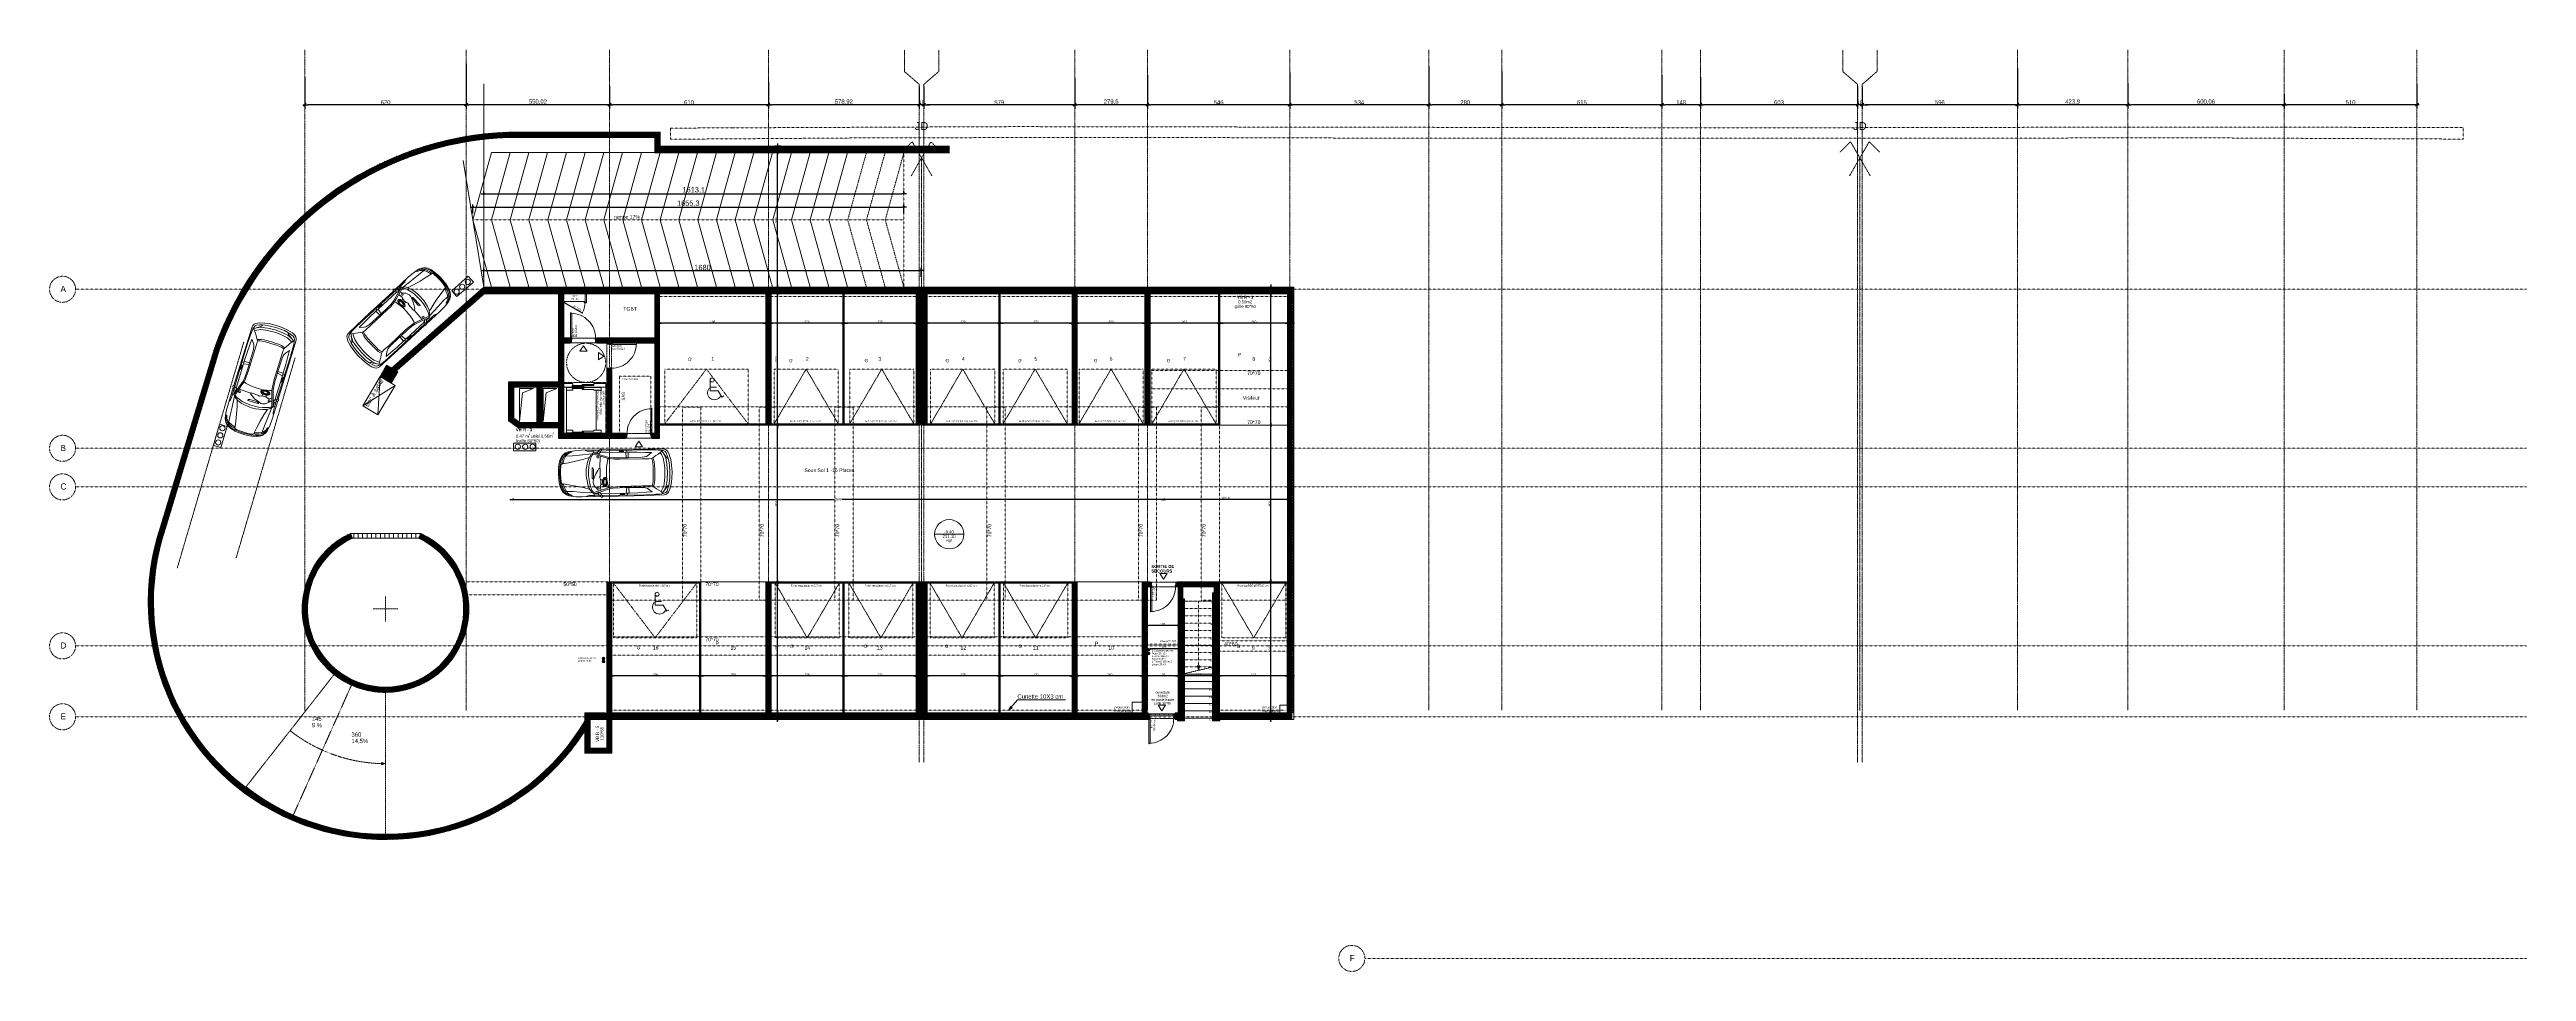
# Model space of a CAD drawing. Header units: millimetres. Extents: x -26249 to 60250, y -21218 to 23336.
# Drawn here: x 11854 to 21364, y -6346 to -2809 of the extents above; entities that cross this region are included whole.
import ezdxf

# ---------------------------------------------------------------- set-up
doc = ezdxf.new("R2010")
doc.units = ezdxf.units.MM
for name, pattern in [('Dash Style-1', [0.3936767578125, 0.19683837890625, -0.19683837890625]), ('Style de ligne -1', [0.41664, 0.20828, -0.20836]), ('Style de ligne -11', [0.3472222222222222, 0.20828, -0.1389422222222222]), ('Style de ligne -13', [0.14763779527559057, 0.09842519685039372, -0.04921259842519685]), ('Style de ligne -17', [0.3472222222222222, 0.20828, -0.1389422222222222]), ('Style de ligne -5', [0.20828000000000002, 0.069425, -0.138855]), ('Style de ligne -6', [1.0416400000000001, 0.625, -0.20828, 0.06943000000000005, -0.13893]), ('VW-01', [0.41656, 0.20828, -0.20828]), ('VW-02', [0.69435, 0.48607, -0.20828])]:
    doc.linetypes.add(name, pattern=pattern)
for name, color, linetype, lineweight in [('B BATI-fluides-gaine', 7, 'Continuous', 5), ('B GÈnÈral_Hatch', 7, 'Continuous', 5), ('B Général', 7, 'Continuous', 5), ('C ANNOTATIONS-cotation', 7, 'Continuous', 5), ('C ANNOTATIONS-niveaux', 7, 'Continuous', 5), ('C ANNOTATIONS-PMR', 7, 'Style de ligne -5', 5), ('C ANNOTATIONS-prestations', 7, 'Continuous', 5), ('C ANNOTATIONS-prestations_Hatch', 7, 'Continuous', 5), ('C ANNOTATIONS-texte', 7, 'Continuous', 5)]:
    doc.layers.add(name, color=color, linetype=linetype, lineweight=lineweight)
doc.layers.add('B BATI-structure', color=1, linetype='VW-01', lineweight=18, true_color=0xff0000)
doc.layers.add('C ANNOTATIONS-axes horizontaux', color=1, linetype='Style de ligne -1', lineweight=13, true_color=0xff0000)
doc.styles.add('Arial', font='arial.ttf')
doc.styles.add('Eurostile', font='')
doc.styles.add('Eurostile (bold)', font='')
doc.styles.add('Eurostile (italic)', font='')
doc.styles.get('Eurostile').set_extended_font_data('Eurostile')
doc.styles.get('Eurostile (bold)').set_extended_font_data('Eurostile', bold=True)
doc.styles.get('Eurostile (italic)').set_extended_font_data('Eurostile', italic=True)
doc.dimstyles.new('100é', dxfattribs={"dimtxt": 20.22960069444444, "dimasz": 6.232177734375, "dimexe": 10, "dimexo": 25, "dimgap": 1, "dimtad": 1, "dimdec": 1, "dimtxsty": 'Arial', "dimblk": 'VW_SLASH', "dimblk1": 'VW_SLASH', "dimblk2": 'VW_SLASH', "dimcen": 0, "dimdle": 10, "dimazin": 0, "dimtfac": 1, "dimtdec": 1, "dimtix": 1, "dimtmove": 0, "dimatfit": 0, "dimldrblk": 'VW_FILLEDARROW', "dimfxl": 25, "dimfxlon": 1, "dimfrac": 2, "dimtolj": 1, "dimarcsym": 0})
doc.dimstyles.new('Arch', dxfattribs={"dimtxt": 20.22960069444444, "dimasz": 11.22412109375, "dimexe": 15.875, "dimexo": 7.9375, "dimgap": 7.9375, "dimtad": 1, "dimdec": 1, "dimtxsty": 'Arial', "dimblk": 'VW_SLASH-1', "dimblk1": 'VW_SLASH-1', "dimblk2": 'VW_SLASH-1', "dimcen": 0, "dimdle": 7.9375, "dimazin": 0, "dimtfac": 1, "dimtdec": 1, "dimtix": 1, "dimtmove": 0, "dimatfit": 0, "dimldrblk": 'VW_FILLEDARROW-1', "dimfxl": 1, "dimfrac": 2, "dimtolj": 1, "dimarcsym": 0})
pattern_1 = [(45, (8993.103297041664, -8630.219421276397), (2.425347222222122, -2.645833333333339), [])]
pattern_2 = [(45, (0, 0), (2.425347222222122, -2.645833333333339), [])]
pattern_3 = [(90, (8993.103297041664, -8630.219421276397), (17, 0), [])]

# ---------------------------------------------------------------- blocks, each defined once
blk = doc.blocks.new('Rectangle 220.120 PMR')
at = {"layer": 'B Général', "color": 154, "linetype": 'VW-01', "true_color": 0x0053a6, "flags": 128}
blk.add_lwpolyline([(-60, 110), (60, 110), (60, -110), (-60, -110)], close=True, dxfattribs=at)
at = {"layer": 'B Général', "color": 154, "true_color": 0x0053a6, "insert": (-20.59342694741135, 98.11880550275473), "char_height": 7.059000651041666, "attachment_point": 5, "line_spacing_factor": 0.8941417206159927, "style": 'Eurostile (italic)'}
blk.add_mtext('220x120 PMR', dxfattribs=at)
blk = doc.blocks.new('Porte basculante ht200cm')
at = {"layer": 'B Général', "color": 7, "linetype": 'Style de ligne -1', "lineweight": 5}
for p, q in [((-123, -2.5), (0, -212.5)), ((0, -212.5), (123, -2.5))]:
    blk.add_line(p, q, dxfattribs=at)
at = {"layer": 'B Général', "color": 7, "linetype": 'Continuous', "lineweight": 5, "flags": 128}
for points in [[(-128, 2.5), (128, 2.5), (128, -2.5), (-128, -2.5)], [(-123, 2.5), (123, 2.5), (123, -0.5), (-123, -0.5)]]:
    blk.add_lwpolyline(points, close=True, dxfattribs=at)
at = {"layer": 'B Général', "flags": 128}
for points in [[(-128, 2.5), (-123, 2.5), (-123, -2.5), (-128, -2.5)], [(123, 2.5), (128, 2.5), (128, -2.5), (123, -2.5)]]:
    blk.add_lwpolyline(points, close=True, dxfattribs=at)
at = {"layer": 'B Général', "color": 7, "linetype": 'Style de ligne -1', "lineweight": 5, "flags": 128}
blk.add_lwpolyline([(-123, -2.5), (123, -2.5), (123, -212.5), (-123, -212.5)], close=True, dxfattribs=at)
at = {"layer": 'B Général', "insert": (-66, -238.416693250868), "char_height": 12.94150119357639, "attachment_point": 1, "line_spacing_factor": 0.8941417206159925, "style": 'Eurostile'}
blk.add_mtext('G', dxfattribs=at)
at = {"layer": 'C ANNOTATIONS-prestations', "insert": (-62.5811138648618, -8.981973471623414), "char_height": 7.059000651041666, "attachment_point": 1, "line_spacing_factor": 0.8941417206159927, "style": 'Eurostile'}
blk.add_mtext('Porte basculante ht 217 cm', dxfattribs=at)
blk = doc.blocks.new('Porte basculante ht200.320')
at = {"layer": 'B Général', "color": 7, "linetype": 'Style de ligne -1', "lineweight": 5}
for p, q in [((-160, -2.500000000000091), (0, -212.5000000000001)), ((0, -212.5000000000001), (160, -2.500000000000091))]:
    blk.add_line(p, q, dxfattribs=at)
at = {"layer": 'B Général', "color": 7, "linetype": 'Continuous', "lineweight": 5, "flags": 128}
for points in [[(-166, 2.499999999999909), (166, 2.499999999999909), (166, -2.500000000000091), (-166, -2.500000000000091)], [(-160, 2.499999999999909), (160, 2.499999999999909), (160, -0.5000000000000909), (-160, -0.5000000000000909)]]:
    blk.add_lwpolyline(points, close=True, dxfattribs=at)
at = {"layer": 'B Général', "flags": 128}
for points in [[(-166, 2.499999999999909), (-160, 2.499999999999909), (-160, -2.499999999999909), (-166, -2.499999999999909)], [(160, 2.499999999999909), (166, 2.499999999999909), (166, -2.500000000000091), (160, -2.500000000000091)]]:
    blk.add_lwpolyline(points, close=True, dxfattribs=at)
at = {"layer": 'B Général', "color": 7, "linetype": 'Style de ligne -1', "lineweight": 5, "flags": 128}
blk.add_lwpolyline([(-160, -2.500000000000091), (160, -2.500000000000091), (160, -212.5000000000001), (-160, -212.5000000000001)], close=True, dxfattribs=at)
at = {"layer": 'B Général', "insert": (-71, -243.4166932508681), "char_height": 12.94150119357639, "attachment_point": 1, "line_spacing_factor": 0.8941417206159925, "style": 'Eurostile'}
blk.add_mtext('G', dxfattribs=at)
at = {"layer": 'C ANNOTATIONS-prestations', "insert": (-62.5811138648618, -8.82322347162345), "char_height": 7.059000651041666, "attachment_point": 1, "line_spacing_factor": 0.8941417206159927, "style": 'Eurostile'}
blk.add_mtext('Porte basculante ht 217 cm', dxfattribs=at)
blk = doc.blocks.new('Groupe-1')
at = {"layer": 'B Général', "color": 8, "linetype": 'Continuous', "lineweight": 9, "true_color": 0x808080}
for p, q in [((5186.177092241562, 4285.147977777959), (5183.067049923663, 4288.37217893497)), ((5205.604258487865, 4275.745968641153), (5211.376859203812, 4279.867937136214)), ((4973.721411059085, 4214.282362281517), (4974.404026540197, 4261.366913412275)), ((5071.697424252581, 4276.013438066966), (5082.597839611808, 4276.226631046067)), ((5075.63789546087, 4254.922759328796), (5083.014817898166, 4254.906808337641)), ((4976.995766321045, 4169.846094122518), (4985.010933467141, 4170.002856714178)), ((4977.702271537714, 4154.224622537587), (4984.915791994057, 4154.365706327995)), ((5074.757369735683, 4119.560458785488), (5085.65778509491, 4119.77365176459)), ((5077.87014963431, 4140.789086727083), (5085.240806808545, 4141.093474473016)), ((5189.506663046661, 4114.909234943245), (5186.525070354181, 4111.565892104689)), ((5208.551339285182, 4125.063685747695), (5214.480700637336, 4121.170587077538))]:
    blk.add_line(p, q, dxfattribs=at)
at = {"layer": 'B Général', "color": 8, "linetype": 'Continuous', "lineweight": 9, "true_color": 0x808080, "flags": 128}
for points in [[(4814.583462113978, 4192.728277328696), (4815.047875234024, 4209.97625664147), (4816.730335253626, 4226.446205491799), (4820.385058401613, 4244.558434985753), (4824.966839094853, 4256.274169571727), (4830.035558959928, 4263.589584637152), (4834.758221526368, 4268.091894836762), (4842.270670718506, 4273.450621683272), (4851.810252977057, 4277.646165701914), (4860.194589833789, 4279.413855245593), (4878.181314357706, 4282.171003908751), (4901.401354872629, 4283.827877088997), (4973.536359474306, 4285.238711082178), (4976.294494421206, 4287.698115299596), (4979.099757930948, 4287.752981326724), (4981.12698902279, 4286.589900435181), (4981.158340758938, 4284.986906998312), (5102.184795156395, 4287.353971877298), (5217.215676016173, 4288.801920547978), (5223.250338754295, 4287.717317999967), (5229.332231991575, 4284.228079236238), (5234.250942400982, 4278.711707406097), (5240.072996102919, 4268.001106829948), (5245.674699393468, 4248.065433506866), (5248.895374873801, 4226.88056150984), (5251, 4201.263818294354)], [(5213.325711932996, 4282.712289846399), (5208.974125360568, 4283.829910427206), (5199.494488069024, 4284.767020004994), (5186.177092241562, 4285.147977777959), (5146.887924265739, 4285.181503998819), (4948.301390139629, 4280.014554876808), (4938.042152158972, 4279.813902201076), (4930.665227766227, 4279.829953173111), (4924.712214072696, 4280.836137333494), (4919.87188398139, 4282.344975581025), (4919.194552027596, 4284.175880773647)], [(4970.183261656053, 4268.094664845911), (4952.286503595363, 4273.036547545561), (4949.347757664562, 4275.705192091805), (4948.301390139629, 4280.014554876808), (4948.529441901235, 4284.749619696219)], [(5077.147581941753, 4276.120033578793), (5077.081741927019, 4279.486389782827), (5073.250628646747, 4286.788070399902)], [(4814.583462113978, 4192.728277328696), (4815.721940494464, 4175.511747777501), (4818.04711403835, 4159.120181200726), (4822.407258093827, 4141.164708432083), (4827.443637983544, 4129.637088173918), (4832.794525429435, 4122.525462326657), (4837.689623522439, 4118.211258633057), (4845.405861932735, 4113.15037816861), (4855.102200916595, 4109.331054983793), (4863.549245156532, 4107.892557691981), (4881.630022933451, 4105.840826025413), (4904.897092030326, 4105.093159059918), (4977.032096632003, 4106.503993053099), (4979.884288742815, 4104.154316979036), (4982.68955225255, 4104.209183006164), (4984.66975476244, 4105.450642260361), (4984.638403026286, 4107.053635697229), (5105.664857423742, 4109.420700576213), (5220.664384591919, 4112.471742664639), (5226.652022658985, 4113.791480300611), (5232.592830150408, 4117.515861974105), (5237.292080362205, 4123.220344221156), (5242.690880737467, 4134.150404994918), (5247.508784757873, 4154.289867536161), (5249.89863629701, 4175.584471587442), (5251, 4201.263818294354)], [(4842.270670718506, 4273.450621683272), (4833.456817305167, 4264.939443750222), (4830.363697072666, 4259.10594390902), (4826.365195080212, 4250.368184460147), (4823.020510750582, 4241.001789891523), (4821.030188430461, 4227.973679052187), (4819.152836643353, 4209.174573837646), (4819.312257759426, 4192.820764265934)], [(4845.405861932735, 4113.15037816861), (4836.265948899054, 4121.310411963683), (4832.947095384081, 4127.018504860279), (4828.609991512471, 4135.593234498982), (4824.90162469694, 4144.821683775078), (4822.403405424426, 4157.762006624468), (4819.792415580659, 4176.473327759965), (4819.312257759426, 4192.820764265934)], [(4823.159521992612, 4192.89600999706), (4822.849137262627, 4208.765774997193), (4824.025270634176, 4222.419484394726), (4825.323874369663, 4229.821593285995), (4826.741417869484, 4231.132163236858), (4831.870936878936, 4231.232487619272), (4853.58711614987, 4235.98704583981), (4880.260006732917, 4241.479871253478), (4908.664908346977, 4248.610178382591), (4925.716701766381, 4254.075262709646), (4930.500599514793, 4255.451772656123), (4932.741635743251, 4255.655934045068)], [(4823.159521992612, 4192.89600999706), (4823.469904767151, 4177.026344977808), (4825.17901960873, 4163.429065967715), (4826.766064009895, 4156.083395285693), (4828.233768723199, 4154.829255722272), (4833.36328773265, 4154.929580104687), (4855.248769898617, 4151.027793800557), (4882.116040072528, 4146.582119894171), (4910.778024749765, 4140.567940829501), (4928.030470844907, 4135.773787175904), (4932.864533717699, 4134.585387646335), (4935.111839120115, 4134.469010336434)], [(4946.908455094885, 4269.243057130852), (4943.122564094069, 4270.13119572924), (4895.508630102286, 4265.351214901226), (4868.301433753302, 4262.574060660308), (4842.370013575672, 4260.623711680989), (4836.544194498918, 4260.669999529543)], [(4964.527410420792, 4274.398572835767), (4951.947153463736, 4273.992094429896), (4948.910841655814, 4273.451617515426), (4945.575837187929, 4271.782784063826), (4940.669291000208, 4268.479607394655), (4936.149123526066, 4261.816343695407), (4931.037841861408, 4252.575728242175), (4925.876220907889, 4237.721555074267), (4923.263534597422, 4223.718987892385), (4921.427312433642, 4211.014552294326), (4921.147057080225, 4200.745908597279), (4921.263060263892, 4194.814742898079)], [(4967.606171247579, 4116.983577534235), (4955.019641205662, 4116.897837788971), (4951.964517964958, 4117.319176932794), (4948.566810024771, 4118.856330354929), (4943.53485689244, 4121.965127433227), (4938.757602444222, 4128.446549889524), (4933.288907467626, 4137.480239582165), (4927.550413004557, 4152.121225637323), (4924.392202965241, 4166.010924222517), (4922.060622196991, 4178.633844915492), (4921.379061492111, 4188.883677179758), (4921.263060263892, 4194.814742898079)], [(4930.400112855952, 4194.993447598599), (4930.381775530283, 4204.133736713964), (4931.190341621036, 4220.185717083281), (4933.457206708703, 4235.464465918323), (4937.345978602345, 4249.812652405791), (4940.832320810378, 4260.144001530593), (4944.09521608957, 4265.499729885077), (4946.908455094885, 4269.243057130852), (4952.713737786917, 4267.592660985798), (4972.549704829123, 4261.886852487386), (4992.866679881355, 4256.190451660815), (5006.579960119659, 4251.968500784073), (5003.656514952977, 4245.657227500703), (5001.644348549419, 4233.751104043657), (4999.657162771726, 4220.56262387402), (4999.084585868634, 4208.844986915568), (4999.168761253592, 4196.338441577045)], [(4930.400112855952, 4194.993447598599), (4930.739186886773, 4185.859531548972), (4932.174791611462, 4169.851443219179), (4935.037345552363, 4154.673016811103), (4939.484179522778, 4140.487860133801), (4943.371827082275, 4130.300733297291), (4946.841644211156, 4125.076684972273), (4949.799101593857, 4121.446222412284), (4955.535411639628, 4123.322351839812), (4975.133103140537, 4129.799413438646), (4995.211802651477, 4136.285882709323), (5008.749510820797, 4141.040815056095), (5005.581520938854, 4147.232950568818), (5003.105345711531, 4159.051289946818), (5000.60398989659, 4172.151982126511), (4999.573673343692, 4183.838269304259), (4999.168761253592, 4196.338441577045)], [(4968.122571055814, 4127.482382927617), (4964.056195481763, 4134.51391145211), (4960.359248777281, 4139.051987207782), (4955.44847383848, 4144.167737610258), (4952.140494330235, 4149.314735857103), (4949.626222130238, 4154.878234294626), (4948.345571739263, 4158.862253586259), (4948.212327349482, 4165.674950697726), (4950.83741786836, 4174.947055937512), (4957.690390425786, 4193.522714223215), (4965.454541765459, 4206.503520379793), (4969.328730977404, 4213.394595853914), (4971.316870913349, 4214.235333699566), (4973.721411059085, 4214.282362281517), (4975.347818806052, 4213.111441989347), (4975.149894465564, 4182.238068453638), (4972.352470356455, 4181.782379081635), (4973.617343920749, 4178.599904543426), (4976.540276910799, 4172.643522142531), (4977.875793328903, 4165.854239341163), (4977.623891219608, 4158.232156120195), (4977.340637374165, 4152.213066336097), (4975.808286791102, 4148.574906336783), (4974.28357173601, 4144.536119043451), (4976.695951282379, 4144.182324280529), (4977.682785271459, 4130.623028689386)], [(5006.579960119659, 4251.968500784073), (5019.916165424451, 4250.625826933689), (5031.156032851634, 4249.883375003027), (5048.801500960544, 4249.587066722124), (5135.684085173753, 4251.286337470081), (5161.982661284024, 4251.319699459061), (5172.386493723753, 4252.324933449766), (5176.824672185697, 4254.977527023975)], [(5172.386493723753, 4252.324933449766), (5175.592106471257, 4244.209165820452), (5177.056300515897, 4234.936924485713), (5177.95153026244, 4221.965049938411), (5178.384187350058, 4199.843580540233)], [(5174.443179739101, 4147.167944109808), (5177.329002040222, 4155.402849509771), (5178.429517509869, 4164.725252057993), (5178.81684248222, 4177.722211122934), (5178.384187350058, 4199.843580540233)], [(5223.588742242953, 4200.727702237345), (5222.954584246256, 4216.751465457487), (5220.837042735008, 4234.831014930804), (5216.761286714053, 4254.636002407642), (5210.406595498273, 4267.982091446835), (5205.604258487865, 4275.745968641153), (5197.871833010577, 4269.340640149327), (5189.001647235219, 4263.714812365735), (5176.824672185697, 4254.977527023975), (5178.829821162824, 4250.847246976627), (5181.909648928585, 4240.96518195492), (5183.91745643013, 4228.496259481957), (5184.912912533659, 4210.394763988879), (5184.956430446948, 4199.97212207182)], [(5223.588742242953, 4200.727702237345), (5223.581620924743, 4184.691496739258), (5222.172636863414, 4166.542974619677), (5218.874403116843, 4146.593764854551), (5213.046424197133, 4133.009404184965), (5208.551339285182, 4125.063685747695), (5200.574369092642, 4131.161766051964), (5191.490988382729, 4136.436453608476), (5178.981684538912, 4144.690918693689), (5180.823799794966, 4148.896444472161), (5183.514868378987, 4158.891378090555), (5185.033586450026, 4171.429273209784), (5185.320485103633, 4189.555849309601), (5184.956430446948, 4199.97212207182)], [(5217.443309802426, 4272.770306447415), (5222.117723296033, 4263.640966685374), (5226.721932015624, 4253.708300501693), (5228.968625260526, 4241.324265552077), (5230.798920251084, 4229.733839885282), (5232.966348830462, 4200.911111751509)], [(5220.264983655132, 4128.499997301426), (5224.57885120527, 4137.805132053802), (5228.791156378892, 4147.910233764042), (5230.551896735717, 4160.372647076312), (5231.927588618897, 4172.025776215412), (5232.966348830462, 4200.911111751509)], [(5236.355567527181, 4253.09496419061), (5240.30724879891, 4235.532479277116), (5241.335997080589, 4223.926376764518), (5242.584209470789, 4201.09922021297)], [(5238.393442109746, 4148.899790908947), (5241.655381275237, 4166.603361568299), (5242.229526449543, 4178.240813861597), (5242.584209470789, 4201.09922021297)], [(4949.799101593857, 4121.446222412284), (4946.050833458607, 4120.41072889408), (4898.286408004576, 4123.325276532436), (4870.99142757655, 4125.036463922394), (4845.003577011472, 4125.971363156206), (4839.184023197779, 4125.697312267672)], [(5216.539281509878, 4118.404612730006), (5212.234723519401, 4117.117693165072), (5202.798978267381, 4115.810631927423), (5189.506663046661, 4114.909234943245), (5150.248852673343, 4113.339467784601), (4951.612153422847, 4110.737428138632), (4941.35291544219, 4110.5367754629), (4933.98226022341, 4110.23228773609), (4928.073142480296, 4108.994101119274), (4923.295511950399, 4107.297152454832), (4922.690289185293, 4105.441162744568)], [(4973.011204682725, 4123.503817001076), (4955.321368471728, 4117.865923021227), (4952.489218052748, 4115.084409878296), (4951.612153422847, 4110.737428138632), (4952.025179058934, 4106.01490166714)], [(5008.749510820797, 4141.040815056095), (5022.023016564183, 4142.903928117688), (5033.225257214899, 4144.085308265376), (5050.845644717073, 4145.071354741616), (5137.728228930282, 4146.770625489572), (5164.007997518673, 4147.765603575092), (5174.443179739101, 4147.167944109808), (5178.981684538912, 4144.690918693689)], [(5080.207527424855, 4119.667054297313), (5080.27336743959, 4116.300698093277), (5076.730690914095, 4108.854799098815)]]:
    blk.add_lwpolyline(points, dxfattribs=at)
for points in [[(4964.635812235116, 4272.957417019539), (4964.419210523681, 4275.839632582019), (4973.536359474306, 4285.238711082178), (4976.294494421206, 4287.698115299596), (4979.099757930948, 4287.752981326724), (4981.12698902279, 4286.589900435181), (4981.14266391314, 4285.788453707187), (4972.826825595555, 4272.315765533854), (4969.969594569839, 4270.816607148066)], [(5049.947128873841, 4281.200813696096), (5062.290268320513, 4281.44222382437), (5064.713619899033, 4280.527436348026), (5065.062475727935, 4279.090983389993), (5063.798832422694, 4278.104084769506), (5051.4557929569, 4277.86267659668), (5048.711802698653, 4278.771192943614), (5048.029867867537, 4280.842554106259)], [(5236.355567527181, 4253.09496419061), (5233.149480672565, 4253.032258762855), (5230.698111906629, 4255.389774237545), (5225.763624670542, 4261.707690821109), (5220.813560569531, 4268.827156068997), (5211.376859203812, 4279.867937136214), (5213.325711932996, 4282.712289846399), (5216.940357641332, 4282.382209336211), (5224.216583525431, 4279.317206272006), (5228.726633144785, 4274.193718405233), (5232.5411493487, 4263.644392266086)], [(4827.194108749464, 4232.584293040693), (4830.862194175012, 4233.618118306803), (4832.751338013024, 4235.419103939535), (4833.015442413523, 4238.310821288384), (4835.72835703643, 4247.183667543609), (4840.189055606126, 4256.892650722619), (4843.602712582023, 4262.73251971866), (4848.160504877173, 4267.472051320436), (4853.051474199974, 4271.576776653929), (4859.098917228197, 4273.940083284565), (4863.402006928337, 4275.307189470102), (4864.187778765979, 4276.124311088445), (4863.028070492699, 4278.025997185278), (4861.729940864327, 4278.80236135108), (4860.450718738716, 4278.617111375796), (4854.088910115627, 4275.926794955145), (4845.847359460021, 4270.954784834374), (4840.478616695052, 4266.680384435066), (4836.118818551215, 4260.020257278249), (4832.107774299941, 4251.923775188827), (4829.36664448332, 4244.493553040168), (4827.590267305665, 4236.921769083086)], [(4944.543387746558, 4176.988869711053), (4943.806617058363, 4214.659465429636), (4944.89421614295, 4216.444674235687), (4946.984388738378, 4216.164793008504), (4949.020885540756, 4210.431719486047), (4949.478997361344, 4195.206366432345), (4949.129295254554, 4180.285775250811), (4947.793266659812, 4174.807402367916), (4946.372490547577, 4173.656999830145), (4944.904683897943, 4174.911237418995)], [(5071.697424252581, 4276.013438066966), (5075.63789546087, 4254.922759328796), (5046.783913616378, 4254.358426122614), (5023.040637393099, 4254.856333338023), (5008.252300329028, 4256.651798049264), (4970.183261656053, 4268.094664845911), (4969.969594569839, 4270.816607148066), (4973.929021888513, 4274.101259835664)], [(5171.931892571828, 4275.568388274785), (5158.371860345613, 4263.757270195872), (5152.343128769295, 4260.432145551491), (5145.491004445218, 4258.213431424477), (5136.055261148647, 4256.906270205947), (5083.014817898166, 4254.906808337641), (5082.597839611808, 4276.226631046067), (5116.908250274884, 4276.576921084351), (5148.833028294982, 4275.918568399593)], [(4828.742893901523, 4153.395937351217), (4832.448598281733, 4152.506330462495), (4834.406718676909, 4150.780590560887), (4834.783691674097, 4147.901411559958), (4837.841473439218, 4139.141429990519), (4842.678396753636, 4129.614291965361), (4846.317790922907, 4123.912368261846), (4851.057420550109, 4119.354677903022), (4856.105150509116, 4115.444336071298), (4862.240377616384, 4113.319301071056), (4866.593632440909, 4112.121497780549), (4867.410754059258, 4111.335725942908), (4866.326291517098, 4109.390147806554), (4865.059511669426, 4108.563618516366), (4863.774024280754, 4108.698707278169), (4857.3118854089, 4111.138209809605), (4848.882224336387, 4115.784160310041), (4843.350451761247, 4119.845365774794), (4838.733566643334, 4126.329924773521), (4834.409005030545, 4134.263377052775), (4831.379438459144, 4141.580734515647), (4829.308351441852, 4149.077268830703)], [(4967.65813876356, 4118.427869892896), (4967.55440173791, 4115.539389067357), (4977.032096632003, 4106.503993053099), (4979.884288742815, 4104.154316979036), (4982.68955225255, 4104.209183006164), (4984.66975476244, 4105.450642260361), (4984.65407987209, 4106.252088988357), (4975.817798432396, 4119.389311824958), (4972.904133108336, 4120.775601614059)], [(5074.757369735683, 4119.560458785488), (5077.87014963431, 4140.789086727083), (5049.016167789819, 4140.224753520903), (5025.310518343003, 4138.79882865796), (5010.603696184012, 4136.426490437168), (4973.011204682725, 4123.503817001076), (4972.904133108336, 4120.775601614059), (4976.98896737162, 4117.648280554187)], [(5053.22654237636, 4113.526580413909), (5065.569681823033, 4113.767990542183), (5067.955410535991, 4114.776835182432), (5068.247832066543, 4116.225830399286), (5066.946565895742, 4117.162563895392), (5054.603526429947, 4116.921155722566), (5051.897159037262, 4115.906039952907), (5051.296739111237, 4113.809598183522)], [(5174.897780891026, 4123.924489284789), (5160.886286010767, 4135.196356719714), (5154.73214748984, 4138.2832058228), (5147.798508260677, 4140.232294627817), (5138.318869013685, 4141.169504186487), (5085.240806808545, 4141.093474473016), (5085.65778509491, 4119.77365176459), (5119.955653499166, 4120.765219162323), (5151.830274216683, 4122.671376030093)], [(5238.393442109746, 4148.899790908947), (5235.187355255129, 4148.837085481193), (5232.830043653104, 4146.3855206644), (5228.146370306225, 4139.879489753022), (5223.478473786031, 4132.571914088226), (5214.480700637336, 4121.170587077538), (5216.539281509878, 4118.404612730006), (5220.138256238764, 4118.875778986055), (5227.289071267357, 4122.222949631077), (5231.59533557945, 4127.518869113506), (5234.994439812761, 4138.209280998511)]]:
    blk.add_lwpolyline(points, close=True, dxfattribs=at)
at = {"layer": 'B Général', "color": 8, "linetype": 'Continuous', "lineweight": 9, "true_color": 0x808080}
for centre, major_axis, ratio in [((4965.457058442994, 4257.618793220417), (3.807121910170207, 0.07446061779171041), 1), ((4967.788856774141, 4138.395493980072), (3.807121910170207, 0.07446061779171041), 1), ((4992.467568417926, 4161.809900956287), (-0.3621142146855714, 18.51465917956694), 0.4588728926137529), ((4992.706404170843, 4161.894787501909), (-0.3041136005773497, 15.54912632040604), 0.4072151027835469), ((4993.586469248225, 4161.992115347747), (-0.2147612503173756, 10.98060002437763), 0.4087564988572939)]:
    blk.add_ellipse(centre, major_axis=major_axis, ratio=ratio, dxfattribs=at)
blk = doc.blocks.new('Groupe-2-1')
at = {"layer": 'B GÈnÈral_Hatch', "linetype": 'Continuous', "lineweight": 0}
blk.add_hatch(color=7, dxfattribs=at).paths.add_polyline_path([(7276.737906312313, 3456.578781536227), (7272.484212882469, 3440.703781536227), (7268.230519452625, 3456.578781536227)])
at = {"layer": 'B Général', "color": 7, "linetype": 'VW-01'}
for p, q in [((7212.484212882469, 3704.388904886629), (7332.484212882469, 3704.388904886629)), ((7212.484212882469, 3676.388904886629), (7332.484212882469, 3676.388904886629)), ((7212.484212882469, 3648.388904886629), (7332.484212882469, 3648.388904886629)), ((7212.484212882469, 3620.388904886629), (7332.484212882469, 3620.388904886629)), ((7272.484212882469, 3704.388904886629), (7272.484212882469, 3440.703781536227)), ((7212.484212882469, 3592.388904886629), (7332.484212882469, 3592.388904886629)), ((7212.484212882469, 3564.388904886629), (7332.484212882469, 3564.388904886629)), ((7212.484212882469, 3536.388904886629), (7332.484212882469, 3536.388904886629)), ((7212.484212882469, 3508.388904886629), (7332.484212882469, 3508.388904886629)), ((7212.484212882469, 3480.388904886629), (7332.484212882469, 3480.388904886629)), ((7212.484212882469, 3425.683386269619), (7332.48421288247, 3453.55001440419)), ((7212.484212882469, 3452.388904886629), (7332.484212882469, 3452.388904886629))]:
    blk.add_line(p, q, dxfattribs=at)
at = {"layer": 'B Général', "color": 7, "linetype": 'Continuous'}
for p, q in [((7212.484212882469, 3424.388904886629), (7332.484212882469, 3424.388904886629)), ((7212.484212882217, 3396.388904887639), (7332.484212882217, 3396.388904887639)), ((7212.484212881966, 3368.388904888648), (7332.484212881966, 3368.388904888648)), ((7212.484212881714, 3340.388904889657), (7332.484212881714, 3340.388904889657)), ((7212.484212881714, 3312.388904890666), (7332.484212881714, 3312.388904890666)), ((7212.484212881714, 3284.388904891675), (7332.484212881714, 3284.388904891675)), ((7212.484212881714, 3256.388904892684), (7332.484212881714, 3256.388904892684))]:
    blk.add_line(p, q, dxfattribs=at)
at = {"layer": 'B Général', "color": 7, "linetype": 'Continuous', "lineweight": 5, "flags": 128}
for points in [[(7191.479395095504, 3248.426602378703), (7191.479395095504, 3245.431420165997), (7218.479395095504, 3245.431420165997), (7218.479395095504, 3254.384087096385), (7218.4842128828, 3254.388904883682), (7218.429414961853, 3713.565213199523), (7215.487308505862, 3713.565213199523), (7215.484212882798, 3248.426602378703)], [(7353.489030669434, 3248.426602378703), (7353.489030669434, 3245.431420165997), (7326.489030669434, 3245.431420165997), (7326.489030669434, 3254.384087096385), (7326.484212882137, 3254.388904883682), (7326.542106426697, 3736.388904482521), (7329.484212882688, 3736.388904482521), (7329.48421288214, 3248.426602378703)], [(7276.737906312313, 3456.578781536227), (7272.484212882469, 3440.703781536227), (7268.230519452625, 3456.578781536227)]]:
    blk.add_lwpolyline(points, close=True, dxfattribs=at)
at = {"layer": 'B Général', "color": 7, "linetype": 'VW-01', "flags": 128}
blk.add_lwpolyline([(7332.48421288247, 3453.55001440419), (7332.484212882469, 3704.388904886629), (7212.484212882469, 3704.388904886629), (7212.484212882469, 3425.683386269619)], dxfattribs=at)
at = {"layer": 'C ANNOTATIONS-prestations', "char_height": 7.059000651041666, "attachment_point": 2, "line_spacing_factor": 0.8941417206159927, "style": 'Eurostile'}
for s, insert in [('4', (7321.041007457735, 3619.087072204361)), ('3', (7321.041007457735, 3647.087072204361)), ('2', (7321.041007457735, 3675.087072204361)), ('1', (7321.038423636121, 3703.087072204361)), ('5', (7321.041007457735, 3591.087072204361)), ('6', (7321.04359127935, 3563.087072204361)), ('7', (7321.041007457735, 3535.087072204361)), ('10', (7317.793143688204, 3451.087072204361)), ('8', (7321.038423636121, 3507.087072204361)), ('9', (7321.038423636121, 3479.087072204361)), ('11', (7317.793143688204, 3423.087072204361)), ('12', (7317.793143688015, 3395.087072205347)), ('13', (7318.302563890948, 3367.08707220638)), ('14', (7318.302563890948, 3339.08707220638)), ('15', (7318.302563890761, 3311.087072207366)), ('16', (7318.302563891013, 3283.087072209384)), ('17', (7318.302563891013, 3255.087072210393))]:
    blk.add_mtext(s, dxfattribs=dict(at, insert=insert))
blk = doc.blocks.new('Parking Spaces')
at = {"layer": 'B Général', "color": 7, "linetype": 'Continuous', "lineweight": 5}
for p, q in [((0, 0), (3.061616997868383e-14, 500)), ((260, 0), (260.0000000000001, 500)), ((0, 0), (260, 0))]:
    blk.add_line(p, q, dxfattribs=at)
at = {"layer": 'B Général', "color": 7, "extrusion": (0, 0, -1), "insert": (130, 250), "char_height": 14.11800130208333, "attachment_point": 5, "text_direction": (-1, 1.224646799147353e-16, 0), "line_spacing_factor": 0.8941417206159927, "style": 'Eurostile'}
blk.add_mtext('10', dxfattribs=at)
blk = doc.blocks.new('Parking Spaces-1')
at = {"layer": 'B Général', "color": 7, "linetype": 'Continuous', "lineweight": 5}
for p, q in [((0, 0), (3.061616997868383e-14, 500)), ((278.5, 0), (278.5000000000001, 500)), ((557, 0), (557, 500)), ((0, 0), (557, 0))]:
    blk.add_line(p, q, dxfattribs=at)
at = {"layer": 'B Général', "color": 7, "extrusion": (0, 0, -1), "char_height": 14.11800130208333, "attachment_point": 5, "text_direction": (-1, 1.224646799147353e-16, 0), "line_spacing_factor": 0.8941417206159927, "style": 'Eurostile'}
for s, insert in [('11', (139.25, 250)), ('12', (417.75, 250))]:
    blk.add_mtext(s, dxfattribs=dict(at, insert=insert))
blk = doc.blocks.new('Parking Spaces (2D)')
at = {"layer": 'B Général', "color": 7, "linetype": 'Continuous', "lineweight": 5}
for p, q in [((0, 0), (3.061616997868383e-14, 500)), ((278.5, 0), (278.5000000000001, 500)), ((557, 0), (557, 500)), ((0, 0), (557, 0))]:
    blk.add_line(p, q, dxfattribs=at)
at = {"layer": 'B Général', "color": 7, "extrusion": (0, 0, -1), "char_height": 14.11800130208333, "attachment_point": 5, "text_direction": (-1, 1.224646799147353e-16, 0), "line_spacing_factor": 0.8941417206159927, "style": 'Eurostile'}
for s, insert in [('13', (139.25, 250)), ('14', (417.75, 250))]:
    blk.add_mtext(s, dxfattribs=dict(at, insert=insert))
blk = doc.blocks.new('Parking Spaces-2')
at = {"layer": 'B Général', "color": 7, "linetype": 'Continuous', "lineweight": 5}
for p, q in [((0, 0), (3.061616997868383e-14, 500)), ((278.5, 0), (278.5000000000001, 500)), ((557, 0), (557, 500)), ((0, 0), (557, 0))]:
    blk.add_line(p, q, dxfattribs=at)
at = {"layer": 'B Général', "color": 7, "extrusion": (0, 0, -1), "char_height": 14.11800130208333, "attachment_point": 5, "text_direction": (1, 0, 0), "line_spacing_factor": 0.8941417206159927, "style": 'Eurostile'}
for s, insert in [('4', (139.25, 250)), ('5', (417.75, 250))]:
    blk.add_mtext(s, dxfattribs=dict(at, insert=insert))
blk = doc.blocks.new('Parking Spaces-3')
at = {"layer": 'B Général', "color": 7, "linetype": 'Continuous', "lineweight": 5}
for p, q in [((0, 0), (3.061616997868383e-14, 500)), ((260, 0), (260.0000000000001, 500)), ((0, 0), (260, 0))]:
    blk.add_line(p, q, dxfattribs=at)
at = {"layer": 'B Général', "color": 7, "extrusion": (0, 0, -1), "insert": (130, 250), "char_height": 14.11800130208333, "attachment_point": 5, "text_direction": (1, 0, 0), "line_spacing_factor": 0.8941417206159927, "style": 'Eurostile'}
blk.add_mtext('6', dxfattribs=at)
blk = doc.blocks.new('Parking Spaces-4')
at = {"layer": 'B Général', "color": 7, "linetype": 'Continuous', "lineweight": 5}
for p, q in [((0, 0), (3.061616997868383e-14, 500)), ((278.5, 0), (278.5000000000001, 500)), ((557, 0), (557, 500)), ((0, 0), (557, 0))]:
    blk.add_line(p, q, dxfattribs=at)
at = {"layer": 'B Général', "color": 7, "extrusion": (0, 0, -1), "char_height": 14.11800130208333, "attachment_point": 5, "text_direction": (1, 0, 0), "line_spacing_factor": 0.8941417206159927, "style": 'Eurostile'}
for s, insert in [('2', (139.25, 250)), ('3', (417.75, 250))]:
    blk.add_mtext(s, dxfattribs=dict(at, insert=insert))
blk = doc.blocks.new('Parking Spaces-5')
at = {"layer": 'B Général', "color": 7, "linetype": 'Continuous', "lineweight": 5}
for p, q in [((0, 0), (3.061616997868383e-14, 500)), ((263, 0), (263.0000000000001, 500)), ((0, 0), (263, 0))]:
    blk.add_line(p, q, dxfattribs=at)
at = {"layer": 'B Général', "color": 7, "extrusion": (0, 0, -1), "insert": (131.5, 250), "char_height": 14.11800130208333, "attachment_point": 5, "text_direction": (1, 0, 0), "line_spacing_factor": 0.8941417206159927, "style": 'Eurostile'}
blk.add_mtext('7', dxfattribs=at)
blk = doc.blocks.new('Groupe-3-1')
at = {"layer": 'B Général', "color": 7, "linetype": 'Continuous', "lineweight": 5}
blk.add_line((4557.336140218794, 5425.852527754796), (5205.1503160833, 5425.852066521273), dxfattribs=at)
at = {"layer": 'B Général', "color": 7, "linetype": 'VW-01', "lineweight": 5}
blk.add_line((6141.002598199625, 5425.388904652729), (6141.002598177099, 4909.388904517213), dxfattribs=at)
at = {"layer": 'B Général', "color": 140, "linetype": 'VW-01', "lineweight": 5, "true_color": 0x02abea}
blk.add_line((4485.682408571678, 5167.621321516172), (6141.004602176101, 5167.621321516172), dxfattribs=at)
at = {"layer": 'B Général', "color": 7, "linetype": 'Continuous', "lineweight": 5, "flags": 128}
for points in [[(4557.336140218794, 5425.852527754796), (4485.682408571678, 5167.621321516172), (4557.336140218794, 4909.390115277549)], [(4629.162259574173, 5425.852527754796), (4557.508527927056, 5167.621321516172), (4629.162259574173, 4909.390115277549)], [(4701.160766637813, 5425.852470100605), (4629.507034990697, 5167.621263861982), (4701.160766637813, 4909.390057623359)], [(4773.159273701454, 5425.852412446415), (4701.505542054338, 5167.621206207792), (4773.159273701454, 4909.389999969168)], [(4845.157780765096, 5425.852354792225), (4773.504049117979, 5167.621148553601), (4845.157780765096, 4909.389942314978)], [(4917.156287828736, 5425.852297138034), (4845.50255618162, 5167.621090899411), (4917.156287828736, 4909.389884660787)], [(4989.154794892377, 5425.852239483844), (4917.50106324526, 5167.62103324522), (4989.154794892377, 4909.389827006597)], [(5061.153301956017, 5425.852181829653), (4989.499570308902, 5167.620975591029), (5061.153301956017, 4909.389769352407)], [(5133.151809019659, 5425.852124175462), (5061.498077372542, 5167.62091793684), (5133.151809019659, 4909.389711698216)], [(5205.1503160833, 5425.852066521273), (5133.496584436183, 5167.620860282649), (5205.1503160833, 4909.389654044026)], [(5277.14882314694, 5425.852008867082), (5205.495091499824, 5167.620802628458), (5277.14882314694, 4909.389596389835)], [(5349.147330210581, 5425.851951212891), (5277.493598563465, 5167.620744974268), (5349.147330210581, 4909.389538735644)], [(5421.145837274222, 5425.851893558701), (5349.492105627106, 5167.620687320077), (5421.145837274222, 4909.389481081455)], [(5493.144344337863, 5425.85183590451), (5421.490612690746, 5167.620629665887), (5493.144344337863, 4909.389423427264)], [(5565.142851401504, 5425.85177825032), (5493.489119754388, 5167.620572011697), (5565.142851401504, 4909.389365773073)], [(5637.141358465145, 5425.85172059613), (5565.487626818029, 5167.620514357506), (5637.141358465145, 4909.389308118883)], [(5709.139865528786, 5425.851662941939), (5637.486133881669, 5167.620456703316), (5709.139865528786, 4909.389250464692)], [(5781.138372592426, 5425.851605287748), (5709.48464094531, 5167.620399049125), (5781.138372592426, 4909.389192810502)], [(5853.136879656067, 5425.851547633558), (5781.483148008951, 5167.620341394935), (5853.136879656067, 4909.389135156312)], [(5925.135386719709, 5425.851489979368), (5853.481655072592, 5167.620283740745), (5925.135386719709, 4909.389077502121)]]:
    blk.add_lwpolyline(points, dxfattribs=at)
at = {"layer": 'B Général', "color": 7, "linetype": 'VW-01', "lineweight": 5, "flags": 128}
for points in [[(5997.133893783349, 5425.851432325177), (5925.480162136233, 5167.620226086554), (5997.133893783349, 4909.38901984793)], [(6069.13240084699, 5425.851374670987), (5997.478669199873, 5167.620168432363), (6069.13240084699, 4909.38896219374)], [(6141.13090791063, 5425.851317016796), (6069.477176263515, 5167.620110778173), (6141.13090791063, 4909.38890453955)]]:
    blk.add_lwpolyline(points, dxfattribs=at)
blk = doc.blocks.new('Parking Spaces-6')
at = {"layer": 'B Général', "color": 7, "linetype": 'Continuous', "lineweight": 5}
for p, q in [((0, 0), (3.061616997868383e-14, 500)), ((260, 0), (260.0000000000001, 500)), ((0, 0), (260, 0))]:
    blk.add_line(p, q, dxfattribs=at)
at = {"layer": 'B Général', "color": 7, "insert": (130, 250), "char_height": 14.11800130208333, "attachment_point": 5, "line_spacing_factor": 0.8941417206159927, "style": 'Eurostile'}
blk.add_mtext('9', dxfattribs=at)
blk = doc.blocks.new('Parking Spaces (2D)-1')
at = {"layer": 'B Général', "color": 7, "linetype": 'Continuous', "lineweight": 5}
for p, q in [((0, 0), (3.061616997868383e-14, 500)), ((336, 0), (336.0000000000001, 500)), ((0, 0), (336, 0))]:
    blk.add_line(p, q, dxfattribs=at)
at = {"layer": 'B Général', "color": 7, "insert": (168, 250), "char_height": 14.11800130208333, "attachment_point": 5, "line_spacing_factor": 0.8941417206159927, "style": 'Eurostile'}
blk.add_mtext('16', dxfattribs=at)
blk = doc.blocks.new('Parking Spaces (2D)-2')
at = {"layer": 'B Général', "color": 7, "linetype": 'Continuous', "lineweight": 5}
for p, q in [((0, 0), (3.061616997868383e-14, 500)), ((250, 0), (250.0000000000001, 500)), ((0, 0), (250, 0))]:
    blk.add_line(p, q, dxfattribs=at)
at = {"layer": 'B Général', "color": 7, "insert": (125, 250), "char_height": 14.11800130208333, "attachment_point": 5, "line_spacing_factor": 0.8941417206159927, "style": 'Eurostile'}
blk.add_mtext('15', dxfattribs=at)
blk = doc.blocks.new('Ascenseur 162.185')
at = {"layer": 'B Général', "color": 7}
for p, q in [((35.50000000000007, -5), (-2.891016457669035e-09, -5)), ((11, -20.00008860849503), (144.0000000000001, -20.00008860849503)), ((11, -30.5834219418286), (11, -20.00008860849503)), ((11, -30.5834219418286), (35.50000000000007, -30.5834219418286)), ((32.00000000000011, -15.58333333333358), (32.00000000000011, -12.05555555555548)), ((32.00000000000011, -12.05555555555548), (77.49999999999996, -12.05555555555548)), ((77.49999999999996, -15.58333333333358), (32.00000000000011, -15.58333333333358)), ((32.00000000000011, -23.52786638627312), (32.00000000000011, -20.00008860849503)), ((32.00000000000011, -20.00008860849503), (77.49999999999996, -20.00008860849503)), ((77.49999999999996, -23.52786638627312), (32.00000000000011, -23.52786638627312)), ((35.50000000000007, -5), (35.50000000000007, -12.05555555555548)), ((35.50000000000007, -30.5834219418286), (35.50000000000007, -23.52786638627312)), ((70.5, -12.05555555555548), (70.5, -8.527777777778102)), ((70.5, -8.527777777778102), (116, -8.527777777778102)), ((116, -12.05555555555548), (70.5, -12.05555555555548)), ((70.5, -26.81226355444542), (70.5, -23.52786638627312)), ((70.5, -27.0556441640505), (116, -27.0556441640505)), ((77.49999999999996, -12.05555555555548), (77.49999999999996, -15.58333333333358)), ((77.49999999999996, -20.00008860849503), (77.49999999999996, -23.52786638627312)), ((116, -5), (116, -8.527777777778102)), ((161.9832288608362, -5), (116, -5)), ((116, -8.527777777778102), (116, -12.05555555555548)), ((116, -30.5834219418286), (116, -27.0556441640505)), ((144.0000000000001, -30.5834219418286), (116, -30.5834219418286)), ((144.0000000000001, -20.00008860849503), (144.0000000000001, -30.5834219418286)), ((11, -183.4167552751614), (35.50000000000007, -183.4167552751614)), ((11, -183.4167552751614), (11, -194.000088608495)), ((35.50000000000007, -183.4167552751614), (35.50000000000007, -190.4723108307169)), ((70.5, -186.9445330529396), (116, -186.9445330529396)), ((70.5, -187.1879136625446), (70.5, -190.4723108307169)), ((144.0000000000001, -183.4167552751614), (116, -183.4167552751614)), ((116, -183.4167552751614), (116, -186.9445330529396)), ((144.0000000000001, -194.000088608495), (144.0000000000001, -183.4167552751614)), ((35.50000000000007, -209.000088608495), (0, -209.000088608495)), ((11, -194.000088608495), (144.0000000000001, -194.000088608495)), ((77.49999999999996, -190.4723108307169), (32.00000000000011, -190.4723108307169)), ((32.00000000000011, -190.4723108307169), (32.00000000000011, -194.000088608495)), ((32.00000000000011, -194.000088608495), (77.49999999999996, -194.000088608495)), ((77.49999999999996, -198.4167552751614), (32.00000000000011, -198.4167552751614)), ((32.00000000000011, -198.4167552751614), (32.00000000000011, -201.9445330529396)), ((32.00000000000011, -201.9445330529396), (77.49999999999996, -201.9445330529396)), ((35.50000000000007, -209.000088608495), (35.50000000000007, -201.9445330529396)), ((116, -201.9445330529396), (70.5, -201.9445330529396)), ((70.5, -201.9445330529396), (70.5, -205.4723108307169)), ((70.5, -205.4723108307169), (116, -205.4723108307169)), ((77.49999999999996, -194.000088608495), (77.49999999999996, -190.4723108307169)), ((77.49999999999996, -201.9445330529396), (77.49999999999996, -198.4167552751614)), ((116, -205.4723108307169), (116, -201.9445330529396)), ((116, -209.000088608495), (116, -205.4723108307169)), ((162, -209.000088608495), (116, -209.000088608495))]:
    blk.add_line(p, q, dxfattribs=at)
at = {"layer": 'B Général', "color": 7, "linetype": 'Continuous', "lineweight": 5}
for p, q in [((11, -30.5834219418286), (11, -183.4167552751614)), ((124, -183.4166666666664), (124, -30.58333333333358))]:
    blk.add_line(p, q, dxfattribs=at)
at = {"layer": 'B Général', "color": 7, "linetype": 'Style de ligne -17', "flags": 128}
for points in [[(0, 0), (162, 0), (162, -18), (0, -18)], [(-2.273736754432321e-14, -18), (162, -18), (162, -196), (-2.273736754432321e-14, -196)], [(0, -196), (162, -196), (162, -214), (0, -214)]]:
    blk.add_lwpolyline(points, close=True, dxfattribs=at)
at = {"layer": 'B Général', "color": 7, "flags": 128}
for points in [[(77.49999999999996, -15.58333333333358), (32.00000000000011, -15.58333333333358), (32.00000000000011, -12.05555555555548), (77.49999999999996, -12.05555555555548), (77.49999999999996, -15.58333333333358)], [(77.49999999999996, -23.52786638627312), (32.00000000000011, -23.52786638627312), (32.00000000000011, -20.00008860849503), (77.49999999999996, -20.00008860849503), (77.49999999999996, -23.52786638627312)], [(116, -12.05555555555548), (70.5, -12.05555555555548), (70.5, -8.527777777778102), (116, -8.527777777778102), (116, -12.05555555555548)], [(116, -27.0556441640505), (70.5, -27.0556441640505), (70.5, -27.0556441640505), (116, -27.0556441640505), (116, -27.0556441640505)], [(116, -186.9445330529396), (70.5, -186.9445330529396), (70.5, -186.9445330529396), (116, -186.9445330529396), (116, -186.9445330529396)], [(77.49999999999996, -190.4723108307169), (32.00000000000011, -190.4723108307169), (32.00000000000011, -194.000088608495), (77.49999999999996, -194.000088608495), (77.49999999999996, -190.4723108307169)], [(77.49999999999996, -198.4167552751614), (32.00000000000011, -198.4167552751614), (32.00000000000011, -201.9445330529396), (77.49999999999996, -201.9445330529396), (77.49999999999996, -198.4167552751614)], [(116, -201.9445330529396), (70.5, -201.9445330529396), (70.5, -205.4723108307169), (116, -205.4723108307169), (116, -201.9445330529396)]]:
    blk.add_lwpolyline(points, dxfattribs=at)
at = {"layer": 'B Général', "color": 154, "linetype": 'VW-01', "true_color": 0x0053a6}
blk.add_circle((86, -289.0000000000011), 75.00000000000107, dxfattribs=at)
at = {"layer": 'C ANNOTATIONS-prestations', "color": 7, "insert": (125.9492350260416, -182.9351418805572), "char_height": 7.575764973958333, "attachment_point": 1, "rotation": 90.0000037643243, "line_spacing_factor": 0.9593846052696461, "style": 'Arial'}
blk.add_mtext('ascenseurs 450kg/6pers.\\Ptype schindler 3100\\P165*185cm', dxfattribs=at)
blk = doc.blocks.new('Groupe-4-1')
at = {"layer": 'B Général', "color": 8, "linetype": 'Continuous', "lineweight": 9, "true_color": 0x808080}
for p, q in [((3632.369928393854, 4727.083159248007), (3628.337881874265, 4725.131125133584)), ((3647.351603118572, 4742.61898837338), (3645.231092298408, 4749.387812286115)), ((3791.46655284001, 4698.520043601457), (3797.011780681014, 4702.943163709633)), ((3795.18898975366, 4677.26078614514), (3797.438247542316, 4673.386682930181)), ((3605.419113317309, 4615.446750467946), (3608.609248253461, 4625.872082373413)), ((3626.688653313459, 4612.627049893019), (3628.999868296477, 4619.632585160381)), ((3735.847926538362, 4579.22448637971), (3737.852764420485, 4586.323772551317)), ((3755.05324952735, 4569.658943432825), (3758.243384463502, 4580.084275338292)), ((3633.589026384298, 4503.123641195101), (3589.055696334143, 4518.427347730578)), ((3676.83721886915, 4492.404631116131), (3679.182951934286, 4500.070465400611)), ((3691.90264799474, 4488.213883049035), (3694.013769714606, 4495.113009594759))]:
    blk.add_line(p, q, dxfattribs=at)
at = {"layer": 'B Général', "color": 8, "linetype": 'Continuous', "lineweight": 9, "true_color": 0x808080, "flags": 128}
for points in [[(3604.54103518749, 4345.181627848307), (3588.294335951073, 4350.9913811857), (3573.166136587422, 4357.716518423229), (3557.09109505315, 4366.827111060457), (3547.383370541059, 4374.827813280094), (3542.008954394354, 4381.921674692055), (3539.200202283509, 4387.811093205778), (3536.445889983921, 4396.618284019898), (3535.42792572942, 4406.989878307015), (3536.357652454562, 4415.507943760307), (3539.335797024237, 4433.45940004586), (3544.988426731125, 4456.041766787343), (3566.099585408624, 4525.032840997953), (3564.620808830565, 4528.419461337192), (3565.441802236101, 4531.102460306271), (3567.178083918456, 4532.666988663166), (3568.711212526026, 4532.197853754367), (3604.131029812631, 4647.949493930844), (3638.558195991553, 4757.717295838409), (3641.467204692289, 4763.114627163153), (3646.676108260515, 4767.808403480461), (3653.449415301737, 4770.76583175268), (3665.440110482471, 4772.965036857431), (3686.12907191109, 4772.083546298713), (3707.264091084417, 4768.550485780824), (3732.263474960966, 4762.57739732652)], [(3604.54103518749, 4345.181627848307), (3621.256744448806, 4340.904936755745), (3637.557824975318, 4338.012764472112), (3655.978511792979, 4336.567719249428), (3668.501104279001, 4337.765979921835), (3676.924941223742, 4340.637597894063), (3682.548444266191, 4343.946759779128), (3689.759611350783, 4349.704529795208), (3696.407194510817, 4357.730478798936), (3700.403369697728, 4365.310215913475), (3707.980804466801, 4381.854296733223), (3715.933174896702, 4403.732946481224), (3737.044333574201, 4472.724020691833), (3740.165038442168, 4474.703207044111), (3740.986031847703, 4477.386206013185), (3740.422572807045, 4479.654451363563), (3738.889444199473, 4480.123586272355), (3774.30926148608, 4595.875226448831), (3807.203203434117, 4706.112192525773), (3807.812662658469, 4712.213182322832), (3806.122344057656, 4719.01810962059), (3802.163846469202, 4725.25945299379), (3793.457066389448, 4733.792052518722), (3775.817525758866, 4744.639022461616), (3756.324493396611, 4753.538080917654), (3732.263474960966, 4762.57739732652)], [(3653.864347227448, 4752.943806322978), (3663.995123780945, 4754.544541286397), (3674.867473233391, 4755.828524477058), (3687.335655168737, 4754.109108472388), (3698.920044199901, 4752.240987045766), (3726.985714552173, 4745.329724397185)], [(3678.448799178285, 4764.792743298376), (3696.368884975098, 4763.081841125572), (3707.718691921575, 4760.4471075835), (3729.800494744358, 4754.528400419292)], [(3643.134600273494, 4752.125163284701), (3640.7180685843, 4748.337584103336), (3636.876983381271, 4739.620488141774), (3632.369928393854, 4727.083159248007), (3620.109371498757, 4689.755976272834), (3563.209902956912, 4499.425318261294), (3560.207416132161, 4489.613218674192), (3557.896105525827, 4482.607712667412), (3555.087033203064, 4477.263567152416), (3552.146595492425, 4473.133286977914), (3550.19581544057, 4473.059465644381)], [(3608.001988348413, 4546.079813814996), (3613.428844001722, 4558.335685171949), (3617.632809536385, 4568.786164990282), (3623.406525851489, 4585.462931562151), (3648.833737394132, 4668.558827211731), (3656.987425828115, 4693.561498736422), (3659.270300873443, 4703.761435321392), (3658.130842017059, 4708.80477887945)], [(3724.241247538172, 4736.360831200751), (3708.816027153162, 4740.745545578434), (3690.975433457158, 4744.360418713704), (3670.885615371082, 4746.651384747582), (3656.224557619654, 4744.766290930478), (3647.351603118572, 4742.61898837338), (3651.032063543823, 4733.276994586818), (3653.617615966847, 4723.096373161394), (3658.130842017059, 4708.80477887945), (3662.680064739507, 4709.424785582296), (3673.029865124633, 4709.275855571736), (3685.504365259169, 4707.302998508123), (3703.016567445075, 4702.614944909886), (3712.935046493234, 4699.412269198668)], [(3659.270300873443, 4703.761435321392), (3667.980688813256, 4704.281799845514), (3677.24809271064, 4702.787293715466), (3689.854274363578, 4699.60057915292), (3711.011602145352, 4693.126470594626)], [(3759.844130394605, 4672.986003888864), (3752.91647266456, 4678.2915854475), (3744.399661212781, 4682.23902085101), (3732.16883430381, 4686.652391296911), (3711.011602145352, 4693.126470594626)], [(3724.241247538172, 4736.360831200751), (3739.478694927883, 4731.362818141963), (3756.28720938089, 4724.375119444029), (3774.21894251323, 4715.031551444035), (3785.314598366285, 4705.264944342256), (3791.46655284001, 4698.520043601457), (3783.188552752224, 4692.837319659843), (3775.348677646468, 4685.84686243115), (3763.610721331772, 4676.528104034549), (3760.187445798897, 4679.58768248852), (3751.526566198131, 4685.255990234315), (3740.084145306592, 4690.601672860595), (3722.947239343489, 4696.516191095556), (3712.935046493234, 4699.412269198668)], [(3714.095004358176, 4513.615520119277), (3716.455794042973, 4526.809602772654), (3718.819775752597, 4537.823114706931), (3723.367027430971, 4554.875177501608), (3748.794238973614, 4637.971073151188), (3756.028222365021, 4663.255172952107), (3759.844130394605, 4672.986003888864), (3763.610721331772, 4676.528104034549)], [(3800.281095347623, 4704.038586418314), (3800.164304381443, 4699.547290243465), (3798.469580104348, 4690.17341126171), (3795.18898975366, 4677.26078614514), (3784.461848336078, 4639.46438047943), (3725.109259274143, 4449.884373434656), (3722.106772449393, 4440.072273847554), (3720.102030190586, 4432.972958415368), (3719.439510040385, 4426.971971359005), (3719.565138298257, 4421.903479888087), (3721.140563606146, 4420.750645338261)], [(3791.846782518606, 4710.721401186229), (3784.346532273387, 4717.717202231079), (3776.054439449603, 4724.865474193712), (3764.759080155952, 4730.417663905648), (3754.112960942376, 4735.352042547415), (3726.985714552173, 4745.329724397185)], [(3778.102732410242, 4734.298798663239), (3762.293797593878, 4742.908923005079), (3751.413096295614, 4747.076689531404), (3729.800494744358, 4754.528400419292)], [(3607.014166155094, 4620.65936860902), (3603.794529142877, 4621.644572399894), (3595.663105207104, 4620.276393472724)], [(3756.648302365134, 4574.8715615739), (3759.867939377352, 4573.886357783025), (3765.841336880553, 4568.202125990711)], [(3573.012815779822, 4494.748959430278), (3570.990439287687, 4491.427550969389), (3560.713224332144, 4444.690908175457), (3554.884233287407, 4417.970747579937), (3548.666589062981, 4392.720335427492), (3546.809322746776, 4387.198300267273)], [(3581.348415195203, 4516.510237142909), (3571.081663257863, 4501.040590787638), (3567.630893795146, 4499.078428338917), (3563.209902956912, 4499.425318261294), (3558.781016458149, 4501.115824348561)], [(3573.597256056598, 4513.097402375739), (3570.067957543249, 4501.015509237506), (3569.636540582967, 4497.961792797432), (3570.184465399661, 4494.273020876421), (3571.796413175713, 4488.582081062358), (3576.721807389394, 4482.212505804945), (3583.912549127866, 4474.478980899667), (3596.422346989634, 4464.950405516761), (3608.916191544299, 4458.109216608107), (3620.418057923608, 4452.409965298284), (3630.089414112014, 4448.947530328931), (3635.762076021006, 4447.211704831867)], [(3607.050920116802, 4353.383908929298), (3591.872822591547, 4358.028382565122), (3579.263382551051, 4363.395792730659), (3572.633135664922, 4366.933788480936), (3571.828871963698, 4368.688833514228), (3573.330086115493, 4373.594787684468), (3575.570822686373, 4395.712142083666), (3578.652732001291, 4422.769785330165), (3580.717581590722, 4451.983071890101), (3580.831301655796, 4469.888877464458), (3581.012146122135, 4474.863588770555), (3581.515644968569, 4477.056854409195)], [(3638.436142075078, 4455.95052833269), (3629.744156924231, 4458.778003444418), (3614.741166735311, 4464.542562255915), (3600.926893974027, 4471.452317053796), (3588.501777294639, 4479.613780024583), (3579.768720184405, 4486.142567832396), (3575.694590007968, 4490.910352969693), (3573.012815779822, 4494.748959430278), (3576.388120084931, 4499.752201920695), (3587.984428471917, 4516.826963146375), (3599.721509518183, 4534.361768139968), (3608.001988348413, 4546.079813814996), (3613.089853500048, 4541.337205851148), (3623.778298674524, 4535.719223191665), (3635.693179225148, 4529.725848686066), (3646.650570421951, 4525.534615173097), (3658.562096961701, 4521.721965531079)], [(3714.334893998929, 4470.786537299107), (3706.386978264831, 4469.110697454826), (3700.923646074929, 4467.009852890658), (3694.533530917038, 4463.935273090285), (3688.612587770092, 4462.393601390266), (3682.542872838456, 4461.735847478325), (3678.358145011131, 4461.758829019096), (3671.842372334786, 4463.752645066328), (3663.847881601546, 4469.13327269943), (3648.327880899383, 4481.427494587168), (3638.408430959478, 4492.846246155957), (3633.065480924829, 4498.672835910455), (3632.885309390816, 4500.823900472094), (3633.589026384298, 4503.123641195101), (3635.208002394017, 4504.304815682617), (3664.486246983125, 4494.507430250756), (3664.048607446968, 4491.707125609048), (3667.466693898267, 4491.918630529649), (3674.036972748603, 4492.842461898917), (3680.904699545003, 4491.998486952612), (3688.069778664155, 4489.386734951311), (3693.701729175738, 4487.244117858808), (3696.682234612045, 4484.655509384325), (3700.045844149937, 4481.949462511746), (3701.132915012798, 4484.131897562125), (3714.325851339791, 4480.849403187126)], [(3638.436142075078, 4455.95052833269), (3647.221899549183, 4453.429842075694), (3662.881672758299, 4449.811644190137), (3678.197130410794, 4447.807747939177), (3693.061760320146, 4447.618591977074), (3703.952902384116, 4448.142406135385), (3709.997440142305, 4449.81389502252), (3714.368076633645, 4451.494475050533), (3714.370555376088, 4457.529796783952), (3714.314971597564, 4478.170018429164), (3714.400160478318, 4499.270283842297), (3714.095004358176, 4513.615520119277), (3707.224408996773, 4512.532182000368), (3695.222397781906, 4513.857442807976), (3681.993892669726, 4515.557904215076), (3670.567395824711, 4518.216104743787), (3658.562096961701, 4521.721965531079)], [(3719.637418833887, 4474.194022580754), (3719.489334831173, 4455.628079975327), (3721.251183509531, 4452.070864688814), (3725.109259274143, 4449.884373434656), (3729.725764623725, 4448.807004042441)], [(3536.445889983921, 4396.618284019898), (3541.791006390665, 4385.593135839566), (3546.372018684991, 4380.837987100647), (3553.43123304954, 4374.318481680343), (3561.291357104438, 4368.22465609032), (3573.052857857986, 4362.278215558012), (3590.33386123066, 4354.642920604075), (3605.924972927231, 4349.704323772475)], [(3607.050920116802, 4353.383908929298), (3622.228922018744, 4348.739464554057), (3635.682763930256, 4346.131552009506), (3643.157529729729, 4345.353436373477), (3644.806195301966, 4346.357888961164), (3646.30740945376, 4351.263843131403), (3656.827212627487, 4370.847816354066), (3669.414461935352, 4394.996840722381), (3684.05090873287, 4420.363238586555), (3693.976728385045, 4435.266557336168), (3696.610693371475, 4439.490617675491), (3697.420760565433, 4441.590073888719)], [(3724.151479802473, 4467.028050022066), (3720.315421694968, 4455.040024830407), (3718.964108445482, 4452.267795187724), (3716.445776047035, 4449.517293084302), (3711.925209392807, 4445.702892905416), (3704.27881515177, 4443.180264864932), (3693.991718641974, 4440.794930588961), (3678.291873625798, 4439.898460936342), (3664.109108286774, 4441.220272109762), (3651.387485292484, 4442.933369915239), (3641.434642306685, 4445.475908595387), (3635.762076021006, 4447.211704831867)], [(3714.368076633645, 4451.494475050533), (3714.185492719921, 4447.610092994862), (3696.549107450736, 4403.125344580074), (3686.427394554129, 4377.718750024947), (3677.450252708717, 4353.312739743514), (3675.899363493409, 4347.696953679051)], [(3689.759611350783, 4349.704529795208), (3679.160113740144, 4343.558408074803), (3672.702561810637, 4342.181042383437), (3663.203834216125, 4340.72824079505), (3653.279551675229, 4340.07641525974), (3640.204426360126, 4341.72994269355), (3621.609856947061, 4345.072515795619), (3605.924972927231, 4349.704323772475)]]:
    blk.add_lwpolyline(points, dxfattribs=at)
for points in [[(3678.448799178285, 4764.792743298376), (3677.510500100115, 4761.726390459919), (3674.507100904782, 4760.130557977018), (3666.967152487536, 4757.407616166171), (3658.660621215429, 4754.919352063327), (3645.231092298408, 4749.387812286115), (3643.134600273494, 4752.125163284701), (3644.573338386467, 4755.457527217746), (3649.750812944789, 4761.418354685302), (3656.023556067313, 4764.109705500194), (3667.236144441433, 4764.451286841237)], [(3637.039888252017, 4710.563906129205), (3644.043790784784, 4694.001227192464), (3645.327317790156, 4687.237011292123), (3645.303111508455, 4680.034670409746), (3643.608482854675, 4670.660762167407), (3628.999868296477, 4619.632585160381), (3608.609248253461, 4625.872082373413), (3618.955422680969, 4658.587272388075), (3629.517614418152, 4688.721389026812)], [(3782.074543016031, 4666.183533081052), (3767.001508347764, 4656.376361718256), (3762.152520922857, 4651.48868545309), (3758.142161136809, 4645.506101185694), (3754.300980310464, 4636.789034484716), (3737.852764420485, 4586.323772551317), (3758.243384463502, 4580.084275338292), (3767.976230949329, 4612.98714272494), (3776.085684659681, 4643.871793288121)], [(3778.102732410242, 4734.298798663239), (3777.164433332071, 4731.23244582478), (3778.760515582765, 4728.22917935492), (3783.485596026082, 4721.753158273711), (3788.977317845421, 4715.042650731135), (3797.011780681014, 4702.943163709633), (3800.281095347623, 4704.038586418314), (3800.953508215098, 4707.605444654304), (3799.998277096508, 4715.442870278202), (3796.305732081483, 4721.183583369968), (3787.204294687811, 4727.741224197967)], [(3605.419113317309, 4615.446750467946), (3626.688653313459, 4612.627049893019), (3618.244195694575, 4585.030639333441), (3610.380960314965, 4562.621699002071), (3604.07183069765, 4549.126755870593), (3581.348415195203, 4516.510237142909), (3578.695172151379, 4517.154383764724), (3576.806038883465, 4521.93948391687)], [(3593.719654596242, 4596.391386902425), (3597.332019728483, 4608.1965632417), (3598.955633011171, 4610.214817167318), (3600.42931613097, 4610.099250942073), (3600.973886936791, 4608.591203884635), (3597.361551065132, 4596.786123168672), (3595.644099096452, 4594.461205272213), (3593.463374232878, 4594.457851261337)], [(3755.05324952735, 4569.658943432825), (3735.847926538362, 4579.22448637971), (3727.403468919479, 4551.628075820132), (3721.380217364908, 4528.656103372812), (3719.057241251938, 4513.941403626348), (3719.637418833887, 4474.194022580754), (3722.196793931138, 4473.243116364785), (3726.440175093505, 4476.151676881756)], [(3575.000567477048, 4512.751862078189), (3572.194098780624, 4513.443104659341), (3566.099585408624, 4525.032840997953), (3564.620808830565, 4528.419461337192), (3565.441802236101, 4531.102460306271), (3567.178083918456, 4532.666988663166), (3567.944600410583, 4532.432435839059), (3578.15978810975, 4520.336302828428), (3578.695172151379, 4517.154383764724)], [(3659.948480028361, 4463.787387737049), (3623.919718692172, 4474.812131245172), (3622.561697420938, 4476.401351329638), (3623.47823969927, 4478.300589395821), (3629.560399782656, 4478.451519711036), (3644.172074078936, 4474.148007620958), (3658.242693566318, 4469.17166358027), (3663.033110771886, 4466.19686193199), (3663.684156662079, 4464.488596727501), (3662.035366205944, 4463.484077777079)], [(3722.795102355308, 4467.526970116695), (3725.507820147485, 4466.529350434651), (3737.044333574201, 4472.724020691833), (3740.165038442168, 4474.703207044111), (3740.986031847703, 4477.386206013185), (3740.422572807045, 4479.654451363563), (3739.656056314916, 4479.88900418767), (3724.421098757125, 4475.58057503631), (3722.196793931138, 4473.243116364785)], [(3754.085977929218, 4547.319547724002), (3757.698343061461, 4559.124724063277), (3757.482163765738, 4561.705951583683), (3756.196158017922, 4562.43484575061), (3754.900936245332, 4561.48977228796), (3751.288600373673, 4549.684691571997), (3751.410940983403, 4546.79680008075), (3753.216369624174, 4545.573689454899)], [(3570.589770928588, 4369.571011854923), (3570.748983478983, 4373.378674751473), (3569.625448669122, 4375.734536211967), (3566.959569226915, 4376.885564951668), (3559.371840828535, 4382.225385564054), (3551.533502834059, 4389.486421549664), (3547.046204341827, 4394.54816789669), (3543.960698329873, 4400.354740298731), (3541.582167698959, 4406.280357820797), (3541.218507722211, 4412.762991300435), (3541.258638050434, 4417.277850085241), (3540.726674382413, 4418.278919401474), (3538.558490293904, 4417.768712533294), (3537.416648318392, 4416.776705097354), (3537.194540646036, 4415.503365008504), (3537.771121530949, 4408.620199611451), (3539.930994123695, 4399.240487876377), (3542.322065529674, 4392.808017497004), (3547.294393716641, 4386.59182203667), (3553.74028013951, 4380.259993988351), (3559.948259727399, 4375.342374311481), (3566.591047388595, 4371.297525703895)], [(3646.326783134471, 4346.39560690968), (3648.325597016646, 4349.64035473261), (3650.575079016081, 4350.96407842894), (3653.428577309106, 4350.426186384284), (3662.705167970683, 4350.605552260507), (3673.264564513679, 4352.23691081942), (3679.816021491909, 4353.92081559773), (3685.62252753122, 4357.00644649358), (3690.909735561474, 4360.586360211089), (3694.838797436596, 4365.755427650333), (3697.33204828491, 4369.519635468372), (3698.333117601144, 4370.051599136396), (3699.844518669456, 4368.415445078642), (3700.2357096782, 4366.954331994488), (3699.70722490495, 4365.774742809881), (3695.37756474968, 4360.392879346368), (3688.338665697005, 4353.827977064066), (3682.757430094293, 4349.835019914654), (3675.157969826543, 4347.465771671251), (3666.272570173709, 4345.825292710879), (3658.375728322625, 4345.223725899146), (3650.606934950693, 4345.588798103277)]]:
    blk.add_lwpolyline(points, close=True, dxfattribs=at)
at = {"layer": 'B Général', "color": 8, "linetype": 'Continuous', "lineweight": 9, "true_color": 0x808080}
for centre, major_axis, ratio in [((3589.832911242398, 4508.758191609624), (1.114199065959742, 3.641192395893742), 1), ((3689.289818388906, 4504.606672991596), (-17.70771669725425, 5.418533068071413), 0.4588728926137529), ((3689.283485559424, 4504.86006623888), (-14.87143355441499, 4.550634949830629), 0.4072151027835469), ((3689.46491109495, 4505.72671035561), (-10.50202180400547, 3.213601922795298), 0.4087564988572939), ((3703.859984934898, 4473.866088916679), (1.114199065959742, 3.641192395893742), 1)]:
    blk.add_ellipse(centre, major_axis=major_axis, ratio=ratio, dxfattribs=at)
blk = doc.blocks.new('Groupe-5-1')
at = {"layer": 'B Général', "color": 8, "linetype": 'Continuous', "lineweight": 9, "true_color": 0x808080}
for p, q in [((4217.632421367923, 4863.820686548849), (4212.339220123676, 4858.917952352722)), ((4228.549143173213, 4852.624494824611), (4222.667702485919, 4847.176914230268)), ((4033.310897080947, 4752.320123103209), (4033.314038923064, 4756.799835867307)), ((4122.098540043551, 4825.160967797274), (4114.099936242334, 4817.75240224913)), ((4133.892090468064, 4807.237346194359), (4128.590145909116, 4802.108152985497)), ((4260.546892228578, 4821.617279766343), (4291.35083920641, 4786.000741898844)), ((4025.841653716903, 4732.071099231951), (4018.824512456484, 4731.035110896441)), ((4211.464069778433, 4723.487324068265), (4205.944404109499, 4718.593191869068)), ((4228.433217577498, 4710.357508153579), (4220.434613776281, 4702.948942605435)), ((4128.254225437432, 4621.502112545824), (4126.684596818448, 4614.584756887879)), ((4149.015193069747, 4627.400823179516), (4153.482025384018, 4627.061345056252))]:
    blk.add_line(p, q, dxfattribs=at)
at = {"layer": 'B Général', "color": 8, "linetype": 'Continuous', "lineweight": 9, "true_color": 0x808080, "flags": 128}
for points in [[(4365.055894142914, 4943.548956911703), (4352.755778361017, 4955.649046769302), (4340.118087271812, 4966.34384226916), (4324.920607508675, 4976.853193694394), (4313.492979959128, 4982.112516825635), (4304.76734966693, 4983.864828057657), (4298.242535090327, 4983.831159215328), (4289.114324112333, 4982.478897916159), (4279.333082995431, 4978.88257458628), (4272.068185790582, 4974.339106807922), (4257.201019932289, 4963.846656798892), (4239.328023716528, 4948.931177707645), (4186.396158003782, 4899.903971652151), (4182.703492759264, 4899.761841845548), (4180.645021532898, 4897.855219216336), (4179.991850076226, 4895.611162597575), (4181.081339013932, 4894.434903806064), (4092.273470112693, 4812.178183221176), (4008.421368466158, 4733.41889706272), (4004.827518760221, 4728.451225441013), (4002.867857660484, 4721.718919678929), (4003.152258591459, 4714.33358377794), (4006.389524774236, 4702.580567923619), (4016.185342328853, 4684.336332970171), (4028.562650491773, 4666.844226329745), (4044.818282656462, 4646.93452336294)], [(4216.67102870797, 4906.856556841475), (4218.781562929011, 4910.12265637177), (4256.390181495471, 4939.711957418139), (4277.911998603149, 4956.586657629802), (4297.941383376044, 4973.171776236233), (4302.105145505529, 4977.246748065471)], [(4358.762876594122, 4937.720160516165), (4347.976915724958, 4949.365144561621), (4337.657644221043, 4958.382888495025), (4331.587185277426, 4962.813138591114), (4329.657039751462, 4962.773623801477), (4325.89305563753, 4959.287299972563), (4306.954166745675, 4947.646133641736), (4283.933183577987, 4933.097987468663), (4258.528775446524, 4918.5276146886), (4242.45634856712, 4910.634079376323), (4238.055940270667, 4908.306663615333), (4236.30026412762, 4906.898996562813)], [(4289.114324112333, 4982.478897916159), (4301.366831039882, 4982.46354244898), (4307.641522389235, 4980.407974001969), (4316.583104546083, 4976.888802664517), (4325.489906478938, 4972.463292546023), (4335.961567488494, 4964.460957219324), (4350.355464805327, 4952.223860887578), (4361.585956385645, 4940.334988328983)], [(4015.447652631998, 4731.731664574047), (4017.806410341097, 4735.555490345409), (4023.983723759388, 4742.806869281322), (4033.310897080947, 4752.320123103209), (4061.584501122138, 4779.600943449414), (4208.195132876208, 4913.648067835287), (4215.72324783379, 4920.620851398935), (4221.025124439831, 4925.750117972656), (4224.61457121794, 4930.604667429312), (4227.053926607686, 4935.049319669086), (4226.271573140171, 4936.837870884978)], [(4365.055894142914, 4943.548956911703), (4376.179892451059, 4930.359372704441), (4385.876826514187, 4916.940752930956), (4395.193085684608, 4900.984024770098), (4399.563013755348, 4889.187632106809), (4400.642851855411, 4880.353540850338), (4400.110260412644, 4873.850411972247), (4398.063829459099, 4864.852358480939), (4393.729965077822, 4855.374814558343), (4388.644181654196, 4848.478682467243), (4377.045414656115, 4834.457529448526), (4360.806685823367, 4817.777625487576), (4307.874820110621, 4768.750419432082), (4307.450689632127, 4765.079439886077), (4305.392218405761, 4763.17281725686), (4303.104779566076, 4762.693185507809), (4302.015290628371, 4763.86944429932), (4213.207421727132, 4681.612723714434), (4128.265763189984, 4604.029769712355), (4123.037782006848, 4600.826376230625), (4116.175318758074, 4599.38734507765), (4108.833365078011, 4600.235747352405), (4097.362360719491, 4604.362408595684), (4079.920750972738, 4615.524863524683), (4063.426500357086, 4629.203724906687), (4044.818282656462, 4646.93452336294)], [(4185.678531405179, 4853.018244090827), (4177.004997083922, 4842.79929368592), (4169.424887084569, 4834.466959856329), (4156.921822362407, 4822.012092697929), (4093.16834642178, 4762.961561234377), (4074.204429072747, 4744.741076684591), (4066.01399975307, 4738.247457326373), (4060.977308591861, 4737.078944221355)], [(4280.070921337743, 4864.833126339037), (4273.743163953555, 4871.428797653381), (4262.024832806013, 4882.428823472286), (4249.792630593911, 4891.860264100961), (4237.037871131544, 4899.496304526285), (4227.35961164607, 4904.518520178943), (4221.294096538766, 4906.11220719121), (4216.67102870797, 4906.856556841475), (4213.634899831149, 4901.640520413942), (4203.307008094057, 4883.769972258195), (4192.626158018165, 4865.57250267294), (4185.678531405179, 4853.018244090827), (4192.162472361442, 4850.500862161973), (4201.87149249794, 4843.321759335086), (4212.452149968301, 4835.201746773831), (4220.99358667508, 4827.159687386826), (4229.609250442579, 4818.093894619762)], [(4200.404881982865, 4898.346597988612), (4209.747432923959, 4906.781337564503), (4212.309200113897, 4908.498501958075), (4215.868883869186, 4909.610217502777), (4221.694241988836, 4910.635095240764), (4229.572366705315, 4908.971921145375), (4239.6642495212, 4905.862568247993), (4253.686766782579, 4898.745138864824), (4265.282691541879, 4890.472742209886), (4275.418818301085, 4882.59661816177), (4282.744486838669, 4875.39535668079), (4286.775589112891, 4871.043206488673)], [(4200.70472848628, 4889.882674476767), (4210.165932137776, 4905.857710600825), (4210.431117582608, 4909.818464069528), (4208.195132876208, 4913.648067835287), (4204.745956554104, 4916.90014857676)], [(4207.001498523178, 4890.162697105168), (4214.714591306413, 4887.615933783376), (4220.493517800984, 4886.685581661679), (4227.563110822894, 4886.131084425829), (4233.4565238301, 4884.487307522935), (4239.034193958227, 4882.004632453219), (4242.640162713797, 4879.881082483504), (4247.270473710822, 4874.882000960783), (4251.476507499632, 4866.211803986237), (4258.712530968366, 4847.7819836404), (4261.547216465346, 4832.924395254889), (4263.236917166013, 4825.201625364355), (4262.311317098281, 4823.251547149353), (4260.546892228578, 4821.617279766343), (4258.553573110417, 4821.410071216395), (4238.168952808222, 4844.597818469099), (4239.955000835483, 4846.798560819833), (4236.893883890079, 4848.334012664267), (4230.749738794229, 4850.838310891541), (4225.237147409449, 4855.020332087617), (4220.35617768864, 4860.880002887634), (4216.56469690554, 4865.563414896134), (4215.289481257676, 4869.299473185488), (4213.742125046238, 4873.329640372458), (4211.705276977431, 4871.989492710971), (4201.950663033455, 4881.459225814598)], [(4280.070921337743, 4864.833126339037), (4286.16339220573, 4858.019388738222), (4296.234975718122, 4845.49409199711), (4304.703267181152, 4832.576395492424), (4311.341451581698, 4819.274985409871), (4315.608759223514, 4809.240971147368), (4316.733884695651, 4803.071335462667), (4317.122479568883, 4798.404879998986), (4311.689515800853, 4795.776568893873), (4293.081426593708, 4786.845675591467), (4274.120379047762, 4777.587860859558), (4261.071532840137, 4771.620739547757), (4259.057419310547, 4778.278220211639), (4252.641894444346, 4788.507864882942), (4245.354878974002, 4799.678555194422), (4237.989627693877, 4808.810035566223), (4229.609250442579, 4818.093894619762)], [(4307.393402375827, 4782.837221667316), (4316.517960395312, 4791.507315712312), (4318.426020632045, 4793.930250053765), (4319.806726511922, 4797.394483181497), (4321.274128880747, 4803.124396085547), (4320.218349173969, 4811.10664679138), (4317.889935784774, 4821.406776174013), (4311.865802230034, 4835.932567246608), (4304.504497158018, 4848.127205620776), (4297.426657929723, 4858.836014497507), (4290.806759340019, 4866.690982931696), (4286.775589112891, 4871.043206488673)], [(4317.122479568883, 4798.404879998986), (4320.540427696335, 4800.259439633524), (4352.919390637156, 4835.494900262938), (4371.390665900419, 4855.663095744903), (4389.459065719512, 4874.365377465251), (4393.840548958983, 4878.205288284819)], [(4358.762876594122, 4937.720160516165), (4369.54890541619, 4926.075103105849), (4377.751013806183, 4915.096374218643), (4381.704016176438, 4908.704867357132), (4381.516998588479, 4906.783397192962), (4377.753014474547, 4903.297073364049), (4364.697488161534, 4885.303977502294), (4348.431295635882, 4863.463070840744), (4331.960656021865, 4839.247419989173), (4322.861012706106, 4823.825769719313), (4320.203868253469, 4819.616251854069), (4318.666049126218, 4817.973377062165)], [(4398.063829459099, 4864.852358480939), (4398.985597072178, 4877.070153137402), (4397.415940888885, 4883.483677335241), (4394.590933793857, 4892.668218329927), (4390.859582505835, 4901.887398230838), (4383.681563496296, 4912.940411307762), (4372.581161449762, 4928.228049483924), (4361.585956385645, 4940.334988328983)], [(4118.099274825373, 4821.456718999654), (4115.811300489157, 4823.926913817239), (4113.505040342097, 4831.843550283194)], [(4127.120846346576, 4611.164514842467), (4131.113871438686, 4613.223915744136), (4138.816455779185, 4618.828547044895), (4149.015193069747, 4627.400823179516), (4178.378489907361, 4653.505164639629), (4323.245857817614, 4789.434391129756), (4330.773972775198, 4796.407174693403), (4336.293706397036, 4801.30123352774), (4341.408560003164, 4804.508888619527), (4346.02675736251, 4806.601170005987), (4347.750235247011, 4805.684318664908)], [(4261.071532840137, 4771.620739547757), (4250.219156549278, 4763.754159996164), (4241.331496737703, 4756.833512792055), (4227.956868046538, 4745.319623320916), (4164.203392105912, 4686.269091857364), (4144.585903709483, 4668.75423052574), (4137.484895374609, 4661.08442574087), (4135.934595995222, 4656.15185515706)], [(4298.977201471782, 4783.783515217307), (4315.629045702719, 4791.995228644397), (4319.598479945172, 4791.956716894923), (4323.245857817614, 4789.434391129756), (4326.224618660944, 4785.746596356691)], [(4019.379278257483, 4721.714680693602), (4022.346106205374, 4711.896691188228), (4025.920800965742, 4701.548833785841), (4032.894052073013, 4691.070965626481), (4039.616639044546, 4681.453545426647), (4058.051175719789, 4659.191256923909)], [(4019.407958709054, 4694.423807446275), (4028.745767672174, 4679.033486300235), (4036.056520721896, 4669.960844545707), (4050.993696335559, 4652.654391250573)], [(4064.932359346768, 4665.564831764746), (4054.272751073952, 4677.545344648597), (4043.25524603798, 4692.035640504526), (4032.451072722833, 4709.127134151262), (4027.769065345591, 4723.147797473992), (4025.841653716903, 4732.071099231951), (4035.85437104771, 4732.822184116219), (4046.145751703691, 4734.923997174919), (4060.977308591861, 4737.078944221355), (4062.398521477623, 4732.713169419178), (4067.036002276014, 4723.459288071084), (4074.240194100658, 4713.086008032749), (4086.081072954205, 4699.358347637923), (4093.280320942536, 4691.821630683407)], [(4064.932359346768, 4665.564831764746), (4076.06259778098, 4654.020095453447), (4089.66782813937, 4641.926634488726), (4105.882953298174, 4629.846939451835), (4119.504468799045, 4624.106337693345), (4128.254225437432, 4621.502112545824), (4129.768888282388, 4631.428060022823), (4132.651635437318, 4641.528550247592), (4135.934595995222, 4656.15185515706), (4131.690303317938, 4657.902802146424), (4122.81820283226, 4663.234441775281), (4113.0262856852, 4671.210886922408), (4100.244429144385, 4684.06698334823), (4093.280320942536, 4691.821630683407)], [(4066.01399975307, 4738.247457326373), (4069.335527189069, 4730.178436766733), (4074.713558159335, 4722.484601152886), (4083.067971866201, 4712.520930283948), (4098.10295997829, 4696.288514942129)], [(4137.484895374609, 4661.08442574087), (4129.693540511937, 4665.013347565487), (4122.433554167136, 4670.964055241324), (4113.138016043284, 4680.05602623545), (4098.10295997829, 4696.288514942129)], [(4224.43395235932, 4706.653259355959), (4226.721926695536, 4704.183064538374), (4234.438991956535, 4701.278090776451)], [(4090.225147377387, 4617.966545808653), (4075.594063805162, 4628.45406480566), (4067.107125328784, 4636.437285575387), (4050.993696335559, 4652.654391250573)], [(4117.433894227188, 4615.850729173532), (4107.871565415006, 4619.559752453008), (4097.827410618876, 4623.915386721562), (4087.913549215249, 4631.669566513115), (4078.838444660686, 4639.108008837531), (4058.051175719789, 4659.191256923909)]]:
    blk.add_lwpolyline(points, dxfattribs=at)
for points in [[(4328.323594347715, 4963.505425246694), (4324.964552790445, 4961.705290477706), (4322.354527496173, 4961.691812597361), (4320.158198897171, 4963.591265425208), (4312.048807237457, 4968.099599189399), (4302.100559788605, 4971.997619045223), (4295.590592746958, 4973.835403841297), (4289.019949889795, 4974.086964676069), (4282.649739959978, 4973.650185063365), (4276.654714975957, 4971.15690191639), (4272.607118288586, 4969.156271679094), (4271.474315082858, 4969.199653900025), (4270.990274994023, 4971.373829256889), (4271.38661555375, 4972.833553892124), (4272.436453796011, 4973.587587356294), (4278.884752805888, 4976.063441002863), (4288.269794680828, 4978.200034285552), (4295.101818092482, 4978.846063505165), (4302.862265574408, 4977.073892948969), (4311.36799779385, 4974.025283820013), (4318.496896976661, 4970.575531612785), (4325.029169402117, 4966.354531123606)], [(4122.098540043551, 4825.160967797274), (4133.892090468064, 4807.237346194359), (4155.06482208019, 4826.848215025978), (4171.819794672275, 4843.678603341419), (4181.225062485847, 4855.231072514929), (4200.70472848628, 4889.882674476767), (4198.970281322024, 4891.991303546662), (4193.839908515915, 4891.610143684736)], [(4201.326603795394, 4897.233444836393), (4199.48308139352, 4899.459541870165), (4186.396158003782, 4899.903971652151), (4182.703492759264, 4899.761841845548), (4180.645021532898, 4897.855219216336), (4179.991850076226, 4895.611162597575), (4180.536560568626, 4895.02306988425), (4195.872411048574, 4891.08883760887), (4198.970281322024, 4891.991303546662)], [(4257.534779440709, 4868.872848846431), (4283.137939359067, 4841.230583833688), (4283.512982987098, 4839.174085711374), (4281.765914252939, 4837.993024401314), (4276.43226854376, 4840.92008345247), (4265.964485789406, 4851.985650146392), (4256.30265817613, 4863.360860911087), (4253.656990935471, 4868.340618606167), (4253.952942443284, 4870.144626218413), (4255.883229287014, 4870.184135596093)], [(4382.144674044345, 4905.397888794541), (4380.092910487675, 4902.186360859504), (4379.879855990423, 4899.585010927025), (4381.60576911065, 4897.249844067584), (4385.480687812798, 4888.819404489972), (4388.606443522231, 4878.602172117901), (4389.940959919043, 4871.970717539405), (4389.689257766506, 4865.400080094196), (4388.766560478126, 4859.081933159056), (4385.822077338521, 4853.295154741785), (4383.517744494966, 4849.412422400235), (4383.474362274038, 4848.279619194509), (4385.605149998022, 4847.630714759847), (4387.09091154255, 4847.914253968431), (4387.923028674825, 4848.903348442266), (4390.884799997068, 4855.143406297348), (4393.73290824577, 4864.337552329123), (4394.899562000191, 4871.100156610564), (4393.72610505886, 4878.973410855589), (4391.33694790124, 4887.687389641779), (4388.442521675994, 4895.05924766243), (4384.733475771781, 4901.895211870241)], [(4050.216376179879, 4755.303246485768), (4068.176496039619, 4756.203845660633), (4074.825301341702, 4757.99142681263), (4081.299563896011, 4761.147092274599), (4089.002216189416, 4766.751650210505), (4128.590145909116, 4802.108152985497), (4114.099936242334, 4817.75240224913), (4089.145864380733, 4794.202003515646), (4066.609715071367, 4771.580180994107)], [(4134.164830564961, 4843.986186203256), (4125.107571841923, 4835.597060225305), (4123.996853925426, 4833.257022894412), (4124.742133250987, 4831.98044300389), (4126.336891256319, 4832.146304977912), (4135.394076614497, 4840.535363002959), (4136.740075635241, 4843.093325302558), (4135.794222064566, 4845.058251052513)], [(4228.433217577498, 4710.357508153579), (4211.464069778433, 4723.487324068265), (4232.636801390559, 4743.098192899878), (4250.699323794865, 4758.516894589836), (4262.937276437054, 4767.011076232442), (4298.977201471782, 4783.783515217307), (4300.947003105144, 4781.892879069026), (4300.174586049861, 4776.806684041041)], [(4306.354003328743, 4783.841378358734), (4308.432586740286, 4781.833002434944), (4307.874820110621, 4768.750419432082), (4307.450689632127, 4765.079439886077), (4305.392218405761, 4763.17281725686), (4303.104779566076, 4762.693185507809), (4302.560069073676, 4763.281278221135), (4299.810253691309, 4778.873103287589), (4300.947003105144, 4781.892879069026)], [(4019.407958709054, 4694.423807446275), (4021.760549656944, 4696.602853274596), (4021.890560413914, 4700.001409621496), (4021.061454402494, 4707.974979553581), (4019.687496580907, 4716.536647610943), (4018.824512456484, 4731.035110896441), (4015.447652631998, 4731.731664574047), (4013.073302620739, 4728.986290507723), (4009.959147204811, 4721.7309653637), (4010.265312611109, 4714.912099018484), (4014.836565001198, 4704.667955938354)], [(4153.2825189478, 4644.02863658148), (4155.554079648059, 4661.867274316324), (4157.844929199319, 4668.35989063438), (4161.48650692501, 4674.57384362726), (4167.663752390396, 4681.825295928033), (4205.944404109499, 4718.593191869068), (4220.434613776281, 4702.948942605435), (4195.044691977273, 4679.869106080447), (4170.765550635713, 4659.129092203721)], [(4248.126134521568, 4720.948694924382), (4239.068875798529, 4712.559568946424), (4236.650743975622, 4711.631071511295), (4235.434902441569, 4712.471801464411), (4235.722246540492, 4714.049203334202), (4244.779431898669, 4722.438261359249), (4247.432844825824, 4723.584683763084), (4249.319676083765, 4722.491321982129)], [(4090.225147377387, 4617.966545808653), (4092.577738325276, 4620.145591636974), (4095.976283848271, 4620.015298244473), (4103.8630893385, 4618.578797844437), (4112.294599909175, 4616.554063413309), (4126.684596818448, 4614.584756887879), (4127.120846346576, 4611.164514842467), (4124.20192174873, 4609.007086759753), (4116.729674676166, 4606.456943511515), (4109.954195963825, 4607.283722628711), (4100.08966896463, 4612.625063559797)]]:
    blk.add_lwpolyline(points, close=True, dxfattribs=at)
at = {"layer": 'B Général', "color": 8, "linetype": 'Continuous', "lineweight": 9, "true_color": 0x808080}
for centre, major_axis, ratio in [((4211.650366332022, 4848.336324818467), (12.5836549904758, -13.5858514021269), 0.4588728926137529), ((4211.528458757884, 4848.114093439339), (10.56810385336473, -11.40977630606742), 0.4072151027835469), ((4210.935957704776, 4847.456119464122), (7.463063778547511, -8.05744241849311), 0.4087564988572939), ((4214.508512227124, 4882.234765261755), (-2.793623800455167, -2.587544721165298), 1), ((4295.539702157019, 4794.750031600648), (-2.793623800455167, -2.587544721165298), 1)]:
    blk.add_ellipse(centre, major_axis=major_axis, ratio=ratio, dxfattribs=at)
blk = doc.blocks.new('PP 93_204 PF1_2h mur20')
at = {"layer": 'B GÈnÈral_Hatch', "linetype": 'Continuous', "lineweight": 5}
h = blk.add_hatch(dxfattribs=at)
h.set_pattern_fill('50_BETON', style=0, pattern_type=2)
h.set_pattern_definition(pattern_2)
edge = h.paths.add_edge_path()
edge.add_line((-51.60000006743321, -8.951246941584396), (-50.93535540649282, -8.373295062505349))
edge.add_line((-50.93535540649282, -8.373295062505349), (-50.92516979324002, -8.364438007502974))
edge.add_arc((-50.79393405025574, -8.51535911193579), 0.1999999999996452, 48.99091309801412, 131.0090869014031, ccw=False)
edge.add_line((-50.66269830726992, -8.36443800750431), (-50.65251269401888, -8.373295062505349))
edge.add_line((-50.65251269401888, -8.373295062505349), (-50.09644667684006, -8.856830729616922))
edge.add_line((-50.09644667684006, -8.856830729616922), (-50.09591219837527, -8.857295493499345))
edge.add_arc((-50.06310326262899, -8.819565217391203), 0.05000000000000756, 228.9909130983625, 270)
edge.add_line((-50.06310326262899, -8.869565217391209), (-50.06109133778045, -8.869565217391209))
edge.add_line((-50.06109133778045, -8.869565217391209), (-46.70000006743321, -8.869565217391209))
edge.add_line((-46.70000006743321, -8.869565217391209), (-46.69347832830281, -8.869565217391209))
edge.add_arc((-46.69347832830281, -8.826086956521612), 0.04347826086959685, 270, 360)
edge.add_line((-46.65000006743321, -8.826086956521612), (-46.65000006743321, 2.69565217391064))
edge.add_arc((-46.47608702395483, 2.695652173910639), 0.1739130434783874, 90, 180, ccw=False)
edge.add_line((-46.47608702395483, 2.869565217389026), (-46.45000006743321, 2.869565217389026))
edge.add_line((-46.45000006743321, 2.869565217389026), (-44.90000006743321, 2.869565217389026))
edge.add_line((-44.90000006743321, 2.869565217389026), (-44.89347832830208, 2.869565217389026))
edge.add_arc((-44.89347832830208, 2.913043478257896), 0.04347826086886926, 270, 360)
edge.add_line((-44.85000006743321, 2.913043478257896), (-44.85000006743321, 5.956521739130404))
edge.add_arc((-44.89347832830281, 5.956521739130404), 0.04347826086959685, 0, 90)
edge.add_line((-44.89347832830281, 6), (-44.90000006743321, 6))
edge.add_line((-44.90000006743321, 6), (-46.45000006743321, 6))
edge.add_line((-46.45000006743321, 6), (-46.47608702395483, 6))
edge.add_arc((-46.47608702395483, 6.173913043478388), 0.1739130434783874, 180, 270, ccw=False)
edge.add_line((-46.65000006743321, 6.173913043478388), (-46.65000006743321, 8.826086956521612))
edge.add_arc((-46.69347832830281, 8.826086956521612), 0.04347826086959685, 0, 90)
edge.add_line((-46.69347832830281, 8.869565217391209), (-46.70000006743321, 8.869565217391209))
edge.add_line((-46.70000006743321, 8.869565217391209), (-50.06109133778045, 8.869565217391209))
edge.add_line((-50.06109133778045, 8.869565217391209), (-50.06310326262899, 8.869565217391209))
edge.add_arc((-50.06310326262899, 8.819565217391203), 0.05000000000000711, 90, 131.0090869016375)
edge.add_line((-50.09591219837527, 8.857295493499345), (-50.09644667684006, 8.856830729616922))
edge.add_line((-50.09644667684006, 8.856830729616922), (-50.65251269401888, 8.373295062505349))
edge.add_line((-50.65251269401888, 8.373295062505349), (-50.66193499284092, 8.365101759181936))
edge.add_arc((-50.793170735825, 8.516022863615387), 0.1999999999999919, 233.0966806704096, 311.0090869012406, ccw=False)
edge.add_line((-50.91326404635176, 8.356092889043007), (-50.92465041562355, 8.364643048476136))
edge.add_line((-50.92465041562355, 8.364643048476136), (-51.43580332046804, 8.809123835297942))
edge.add_line((-51.43580332046804, 8.809123835297942), (-51.43618090783675, 8.80879549845631))
edge.add_line((-51.43618090783675, 8.80879549845631), (-51.60000006743321, 8.951246941584396))
edge.add_line((-51.60000006743321, 8.951246941584396), (-51.60000006743321, -8.951246941584396))
h = blk.add_hatch(dxfattribs=at)
h.set_pattern_fill('50_BETON', style=0, pattern_type=2)
h.set_pattern_definition(pattern_2)
edge = h.paths.add_edge_path()
edge.add_line((51.60000006743321, -8.951246941584396), (50.93535540649282, -8.373295062505349))
edge.add_line((50.93535540649282, -8.373295062505349), (50.92516979324002, -8.364438007502974))
edge.add_arc((50.79393405025574, -8.51535911193579), 0.1999999999996462, 48.99091309859696, 131.009086901986)
edge.add_line((50.66269830726992, -8.36443800750431), (50.65251269401888, -8.373295062505349))
edge.add_line((50.65251269401888, -8.373295062505349), (50.09644667684006, -8.856830729616922))
edge.add_line((50.09644667684006, -8.856830729616922), (50.09591219837527, -8.857295493499345))
edge.add_arc((50.06310326262899, -8.819565217391203), 0.05000000000000711, 270, 311.0090869016375, ccw=False)
edge.add_line((50.06310326262899, -8.869565217391209), (50.06109133778045, -8.869565217391209))
edge.add_line((50.06109133778045, -8.869565217391209), (46.70000006743321, -8.869565217391209))
edge.add_line((46.70000006743321, -8.869565217391209), (46.69347832830281, -8.869565217391209))
edge.add_arc((46.69347832830281, -8.826086956521612), 0.04347826086959685, 180, 270, ccw=False)
edge.add_line((46.65000006743321, -8.826086956521612), (46.65000006743321, 2.69565217391064))
edge.add_arc((46.47608702395483, 2.695652173910639), 0.1739130434783874, 0, 90)
edge.add_line((46.47608702395483, 2.869565217389026), (46.45000006743321, 2.869565217389026))
edge.add_line((46.45000006743321, 2.869565217389026), (44.90000006743321, 2.869565217389026))
edge.add_line((44.90000006743321, 2.869565217389026), (44.89347832830208, 2.869565217389026))
edge.add_arc((44.89347832830208, 2.913043478257896), 0.04347826086886926, 180, 270, ccw=False)
edge.add_line((44.85000006743321, 2.913043478257896), (44.85000006743321, 5.956521739130404))
edge.add_arc((44.89347832830281, 5.956521739130404), 0.04347826086959685, 90, 180, ccw=False)
edge.add_line((44.89347832830281, 6), (44.90000006743321, 6))
edge.add_line((44.90000006743321, 6), (46.45000006743321, 6))
edge.add_line((46.45000006743321, 6), (46.47608702395483, 6))
edge.add_arc((46.47608702395483, 6.173913043478388), 0.1739130434783874, 270, 360)
edge.add_line((46.65000006743321, 6.173913043478388), (46.65000006743321, 8.826086956521612))
edge.add_arc((46.69347832830281, 8.826086956521612), 0.04347826086959685, 90, 180, ccw=False)
edge.add_line((46.69347832830281, 8.869565217391209), (46.70000006743321, 8.869565217391209))
edge.add_line((46.70000006743321, 8.869565217391209), (50.06109133778045, 8.869565217391209))
edge.add_line((50.06109133778045, 8.869565217391209), (50.06310326262899, 8.869565217391209))
edge.add_arc((50.06310326262899, 8.819565217391203), 0.05000000000000756, 48.99091309836251, 90, ccw=False)
edge.add_line((50.09591219837527, 8.857295493499345), (50.09644667684006, 8.856830729616922))
edge.add_line((50.09644667684006, 8.856830729616922), (50.65251269401888, 8.373295062505349))
edge.add_line((50.65251269401888, 8.373295062505349), (50.66193499284092, 8.365101759181936))
edge.add_arc((50.793170735825, 8.516022863615387), 0.1999999999999912, 228.9909130987606, 306.9033193295917)
edge.add_line((50.91326404635176, 8.356092889043007), (50.92465041562355, 8.364643048476136))
edge.add_line((50.92465041562355, 8.364643048476136), (51.43580332046804, 8.809123835297942))
edge.add_line((51.43580332046804, 8.809123835297942), (51.43618090783675, 8.80879549845631))
edge.add_line((51.43618090783675, 8.80879549845631), (51.60000006743321, 8.951246941584396))
edge.add_line((51.60000006743321, 8.951246941584396), (51.60000006743321, -8.951246941584396))
at = {"layer": 'B Général', "linetype": 'Style de ligne -13', "lineweight": 5}
for p, q in [((46.7, 9), (-46.7, 9)), ((46.7, -9), (-46.7, -9))]:
    blk.add_line(p, q, dxfattribs=at)
at = {"layer": 'B Général', "color": 7, "linetype": 'Continuous', "lineweight": 5, "flags": 128}
blk.add_lwpolyline([(44.99948314561334, 12.00226571490712), (48.49948310180916, 12.00171197818199), (48.49916668082297, 10.00171200321274), (49.999166662051, 10.00147468747309), (50.01435486936534, 106.0014734860066), (48.51435488813731, 106.0017108017462), (48.51403846715111, 104.0017108267762), (45.01403851095529, 104.0022645635014)], close=True, dxfattribs=at)
at = {"layer": 'B Général', "linetype": 'Continuous', "lineweight": 5, "flags": 128}
for points in [[(-46.50000006743321, 8.826086956521612), (-46.50000006743321, 6.173913043478388, 0.4142135623730951), (-46.45652180656361, 6.13043478260879), (-46.45000006743321, 6.13043478260879), (-44.90000006743321, 6.13043478260879), (-44.8739131109116, 6.13043478260879, -0.4142135623730951), (-44.70000006743321, 5.956521739130404), (-44.70000006743321, 2.913043478257896, -0.4142135623730951), (-44.8739131109116, 2.739130434779509), (-44.90000006743321, 2.739130434779509), (-46.45000006743321, 2.739130434779509), (-46.45652180656434, 2.739130434779509, 0.4142135623730951), (-46.50000006743321, 2.695652173910639), (-46.50000006743321, -8.826086956521612, -0.4142135623730951), (-46.6739131109116, -9), (-46.70000006743321, -9), (-50.06109133778045, -9), (-50.06913903717385, -9, -0.1808704033342109), (-50.20037478015605, -8.95092110443495), (-50.20251269401888, -8.949062048902125), (-50.7585787111977, -8.465526381791278), (-50.76112511450802, -8.46331211804299, 0.3739750654244664), (-50.82674298600193, -8.463312118041653), (-50.829289389314, -8.465526381791278), (-51.4939340502544, -9.043478260869596), (-51.60000006743321, -8.951246941584396), (-50.93535540649282, -8.373295062505349), (-50.92516979324002, -8.364438007502974, -0.3739750654140492), (-50.66269830726992, -8.364438007504312), (-50.65251269401888, -8.373295062505349), (-50.09644667684006, -8.856830729616922), (-50.09591219837527, -8.857295493499345, 0.1808704033387244), (-50.06310326262899, -8.869565217391209), (-50.06109133778045, -8.869565217391209), (-46.70000006743321, -8.869565217391209), (-46.69347832830281, -8.869565217391209, 0.4142135623730951), (-46.65000006743321, -8.826086956521612), (-46.65000006743321, 2.695652173910639, -0.4142135623730951), (-46.47608702395483, 2.869565217389026), (-46.45000006743321, 2.869565217389026), (-44.90000006743321, 2.869565217389026), (-44.89347832830208, 2.869565217389026, 0.4142135623730951), (-44.85000006743321, 2.913043478257896), (-44.85000006743321, 5.956521739130404, 0.4142135623730951), (-44.89347832830281, 6), (-44.90000006743321, 6), (-46.45000006743321, 6), (-46.47608702395483, 6, -0.4142135623730951), (-46.65000006743321, 6.173913043478388), (-46.65000006743321, 8.826086956521612, 0.4142135623730951), (-46.69347832830281, 8.869565217391209), (-46.70000006743321, 8.869565217391209), (-50.06109133778045, 8.869565217391209), (-50.06310326262899, 8.869565217391209, 0.1808704033387316), (-50.09591219837527, 8.857295493499345), (-50.09644667684006, 8.856830729616922), (-50.65251269401888, 8.373295062505349), (-50.66193499284092, 8.365101759181933, -0.3536885029422159), (-50.91326404635175, 8.356092889043005), (-50.92465041562355, 8.364643048476136), (-51.43580332046804, 8.809123835297942), (-51.43618090783675, 8.80879549845631), (-51.60000006743321, 8.951246941584396), (-51.4939340502573, 9.043478260869596), (-50.879289389314, 8.509004642660148, 0.3855556375272324), (-50.76658583592812, 8.462642329913816), (-50.7585787111977, 8.465526381791278), (-50.20251269401888, 8.949062048902125), (-50.20037478015998, 8.950921104431629, -0.1808704033405632), (-50.06913903717383, 9), (-50.06109133778045, 9), (-46.70000006743321, 9), (-46.6739131109116, 9, -0.4142135623730951)], [(46.50000006743321, 8.826086956521612), (46.50000006743321, 6.173913043478388, -0.4142135623730951), (46.45652180656361, 6.13043478260879), (46.45000006743321, 6.13043478260879), (44.90000006743321, 6.13043478260879), (44.8739131109116, 6.13043478260879, 0.4142135623730951), (44.70000006743321, 5.956521739130404), (44.70000006743321, 2.913043478257896, 0.4142135623730951), (44.8739131109116, 2.739130434779509), (44.90000006743321, 2.739130434779509), (46.45000006743321, 2.739130434779509), (46.45652180656434, 2.739130434779509, -0.4142135623730951), (46.50000006743321, 2.695652173910639), (46.50000006743321, -8.826086956521612, 0.4142135623730951), (46.6739131109116, -9), (46.70000006743321, -9), (50.06109133778045, -9), (50.06913903717385, -9, 0.1808704033342109), (50.20037478015605, -8.95092110443495), (50.20251269401888, -8.949062048902125), (50.7585787111977, -8.465526381791278), (50.76112511450802, -8.46331211804299, -0.3739750654244345), (50.82674298600193, -8.463312118041653), (50.829289389314, -8.465526381791278), (51.4939340502544, -9.043478260869596), (51.60000006743321, -8.951246941584396), (50.93535540649282, -8.373295062505349), (50.92516979324002, -8.364438007502974, 0.3739750654140492), (50.66269830726992, -8.364438007504312), (50.65251269401888, -8.373295062505349), (50.09644667684006, -8.856830729616922), (50.09591219837527, -8.857295493499345, -0.1808704033387316), (50.06310326262899, -8.869565217391209), (50.06109133778045, -8.869565217391209), (46.70000006743321, -8.869565217391209), (46.69347832830281, -8.869565217391209, -0.4142135623730951), (46.65000006743321, -8.826086956521612), (46.65000006743321, 2.695652173910639, 0.4142135623730951), (46.47608702395483, 2.869565217389026), (46.45000006743321, 2.869565217389026), (44.90000006743321, 2.869565217389026), (44.89347832830208, 2.869565217389026, -0.4142135623730951), (44.85000006743321, 2.913043478257896), (44.85000006743321, 5.956521739130404, -0.4142135623730951), (44.89347832830281, 6), (44.90000006743321, 6), (46.45000006743321, 6), (46.47608702395483, 6, 0.4142135623730951), (46.65000006743321, 6.173913043478388), (46.65000006743321, 8.826086956521612, -0.4142135623730951), (46.69347832830281, 8.869565217391209), (46.70000006743321, 8.869565217391209), (50.06109133778045, 8.869565217391209), (50.06310326262899, 8.869565217391209, -0.1808704033387244), (50.09591219837527, 8.857295493499345), (50.09644667684006, 8.856830729616922), (50.65251269401888, 8.373295062505349), (50.66193499284092, 8.365101759181933, 0.3536885029422084), (50.91326404635175, 8.356092889043005), (50.92465041562355, 8.364643048476136), (51.43580332046804, 8.809123835297942), (51.43618090783675, 8.80879549845631), (51.60000006743321, 8.951246941584396), (51.4939340502573, 9.043478260869596), (50.879289389314, 8.509004642660148, -0.385555637527238), (50.76658583592812, 8.462642329913816), (50.7585787111977, 8.465526381791278), (50.20251269401888, 8.949062048902125), (50.20037478015998, 8.950921104431629, 0.1808704033405651), (50.06913903717383, 9), (50.06109133778045, 9), (46.70000006743321, 9), (46.6739131109116, 9, 0.4142135623730951)]]:
    blk.add_lwpolyline(points, format="xyb", close=True, dxfattribs=at)
at = {"layer": 'B Général', "color": 250, "linetype": 'Continuous', "lineweight": 5, "true_color": 0x444444, "flags": 128}
blk.add_lwpolyline([(0, -20.5), (-14, -41.85), (14, -41.85)], close=True, dxfattribs=at)
at = {"layer": 'B Général', "linetype": 'Continuous', "lineweight": 5}
blk.add_circle((48.5, 9.500000000000728), 0.5000000000007161, dxfattribs=at)
at = {"layer": 'B Général', "color": 7, "linetype": 'Continuous', "lineweight": 5}
blk.add_arc((48.5, 9.500000000000728), 94.5, 90, 181.2322622968328, dxfattribs=at)
at = {"layer": 'C ANNOTATIONS-prestations', "insert": (25.16949670293116, 12.22527526510239), "char_height": 7.059000651041666, "attachment_point": 1, "rotation": 90, "line_spacing_factor": 0.8941417206159927, "style": 'Eurostile'}
blk.add_mtext('PP 93*204\\PPF 1/2h\\P', dxfattribs=at)
blk = doc.blocks.new('Parking Spaces-7')
at = {"layer": 'B Général', "color": 7, "linetype": 'Continuous', "lineweight": 5}
for p, q in [((0, 0), (3.061616997868383e-14, 500)), ((408, 0), (408.0000000000001, 500)), ((0, 0), (408, 0))]:
    blk.add_line(p, q, dxfattribs=at)
at = {"layer": 'B Général', "color": 7, "extrusion": (0, 0, -1), "insert": (204, 250), "char_height": 14.11800130208333, "attachment_point": 5, "text_direction": (1, 0, 0), "line_spacing_factor": 0.8941417206159927, "style": 'Eurostile'}
blk.add_mtext('1', dxfattribs=at)
blk = doc.blocks.new('Alti BAT A R-3')
at = {"layer": 'C ANNOTATIONS-niveaux', "color": 7, "linetype": 'Continuous', "lineweight": 5}
blk.add_line((-56.25, -5.615507348011306e-09), (56.25, 5.615508769096777e-09), dxfattribs=at)
blk.add_circle((0, -3.808509063674137e-13), 56.25, dxfattribs=at)
at = {"layer": 'C ANNOTATIONS-niveaux', "color": 7, "attachment_point": 2, "rotation": 5.719209817114066e-09, "line_spacing_factor": 0.8941417206159925, "style": 'Eurostile'}
for s, insert, char_height in [('-9,40', (-0.5000000015264415, 15.2927788627977), 11.76500108506944), ('211.10', (-0.4999999997833495, -2.169721137202298), 11.76500108506944), ('Ngf', (-0.4999999980835761, -19.19827690977174), 9.412000868055555)]:
    blk.add_mtext(s, dxfattribs=dict(at, insert=insert, char_height=char_height))
blk = doc.blocks.new('Hand.')
at = {"layer": 'B Général', "color": 7, "linetype": 'Continuous', "lineweight": 5}
for p, q in [((-21.33120548350926, 34.10697281318426), (-21.33120548350926, -7.404918915648887)), ((-21.33120548350926, 6.281718206983351), (2.650264731222705, 6.281718206983351)), ((-21.33120548350926, -7.404918915648887), (9.864536625747132, -7.404918915648887)), ((9.864536625747132, -7.404918915648887), (23.54046165502805, -31.09229102974641)), ((23.54046165502805, -31.09229102974641), (31.32298587851983, -26.59905233533937))]:
    blk.add_line(p, q, dxfattribs=at)
at = {"layer": 'B Général', "color": 7, "linetype": 'Continuous', "lineweight": 5, "flags": 128}
blk.add_lwpolyline([(18.44175404205307, -28.81940461210615), (18.44175404205009, -28.81940461211111, -0.4406218276579611), (-20.35704550144003, -36.60313123860304), (-20.35704550144474, -36.6031312385996, -0.4406218276580906), (-24.64905437158377, 2.735296615985862)], format="xyb", dxfattribs=at)
blk.add_lwpolyline([(-13.66024313675516, 26.43601046643016, -0.4142135623730951), (-21.33120548350926, 34.10697281318426, -0.4142135623730951), (-13.66024313675516, 41.77793515993835, -0.4142135623730951), (-5.989280790001066, 34.10697281318426, -0.4142135623730951)], format="xyb", close=True, dxfattribs=at)
blk = doc.blocks.new('Groupe-6-1')
at = {"layer": 'B Général', "color": 7, "linetype": 'Continuous', "lineweight": 5, "flags": 128}
blk.add_lwpolyline([(4642.573908245477, 4311.713299510162), (4727.573908245477, 4311.713299510162), (4727.573908245477, 4281.713299510162), (4642.573908245477, 4281.713299510162)], close=True, dxfattribs=at)
at = {"layer": 'B Général', "color": 7, "linetype": 'Continuous', "lineweight": 5}
for centre in [(4658.794514988952, 4296.999999999907), (4687.025786528407, 4296.999999999907), (4715.634463069006, 4296.999999999907)]:
    blk.add_circle(centre, 9.99999999999744, dxfattribs=at)
blk = doc.blocks.new('Groupe-7-1')
at = {"layer": 'B Général', "color": 7, "linetype": 'Continuous', "lineweight": 5, "flags": 128}
blk.add_lwpolyline([(3489.735549316671, 4302.529221827029), (3513.752084762899, 4384.065753671106), (3542.52968423728, 4375.589329395966), (3518.513148791052, 4294.05279755189)], close=True, dxfattribs=at)
at = {"layer": 'B Général', "color": 7, "linetype": 'Continuous', "lineweight": 5}
for centre, radius in [((3524.492406007141, 4368.455595658748), 10.000000000003), ((3508.432422150357, 4313.931686992332), 9.999999999994026), ((3516.409096663533, 4341.01262782616), 10.00000000001045)]:
    blk.add_circle(centre, radius, dxfattribs=at)
blk = doc.blocks.new('Groupe-8-1')
at = {"layer": 'B Général', "color": 7, "linetype": 'Continuous', "lineweight": 5, "flags": 128}
blk.add_lwpolyline([(4488.547328130209, 4929.288805320978), (4424.705550378165, 4873.170827689397), (4404.899205331725, 4895.703219837176), (4468.740983083769, 4951.821197468758)], close=True, dxfattribs=at)
at = {"layer": 'B Général', "color": 7, "linetype": 'Continuous', "lineweight": 5}
for centre, radius in [((4423.95913617388, 4892.104247862089), 9.999999999997973), ((4445.44653346194, 4910.992025158269), 10.00000000001074), ((4466.650469500525, 4929.630635331938), 9.999999999990825)]:
    blk.add_circle(centre, radius, dxfattribs=at)
blk = doc.blocks.new('Parking Spaces-8')
at = {"layer": 'B Général', "color": 7, "linetype": 'Continuous', "lineweight": 5}
for p, q in [((0, 0), (3.061616997868383e-14, 500)), ((260, 0), (260.0000000000001, 500)), ((0, 0), (260, 0))]:
    blk.add_line(p, q, dxfattribs=at)
at = {"layer": 'B Général', "color": 7, "extrusion": (0, 0, -1), "insert": (130, 250), "char_height": 14.11800130208333, "attachment_point": 5, "text_direction": (1, 0, 0), "line_spacing_factor": 0.8941417206159927, "style": 'Eurostile'}
blk.add_mtext('8', dxfattribs=at)
blk = doc.blocks.new('VW_SLASH')
at = {"color": 0, "linetype": 'ByBlock', "lineweight": -2}
blk.add_line((1.604575547459553, 0), (-1, 0), dxfattribs=at)
at = {"color": 0, "linetype": 'Continuous', "lineweight": 20, "flags": 128}
blk.add_lwpolyline([(0.5004275603173453, 0.5004275603173451), (-0.5004275603173451, -0.5004275603173453)], dxfattribs=at)
blk = doc.blocks.new('*D625')
at = {"layer": 'C ANNOTATIONS-cotation', "color": 0, "linetype": 'Continuous', "lineweight": -2, "transparency": 16777216}
for p, q in [((13638.02355376178, -4534.905543406141), (14865.86663179378, -4534.905543406141)), ((16125.55919829303, -4534.905543406141), (14897.71612026104, -4534.905543406141))]:
    blk.add_line(p, q, dxfattribs=at)
at = {"layer": 'Defpoints', "color": 0, "linetype": 'Continuous', "transparency": 16777216}
for p in [(13631.79137602741, -4534.905543551584), (16131.79137602741, -4534.905543406141), (16131.79137602741, -4534.905543406141)]:
    blk.add_point(p, dxfattribs=at)
at = {"layer": 'C ANNOTATIONS-cotation', "color": 0, "linetype": 'Continuous', "lineweight": -2, "transparency": 16777216, "xscale": 6.232177734375, "yscale": 6.232177734375, "zscale": 6.232177734375, "rotation": 180}
blk.add_blockref('VW_SLASH', (13631.79137602741, -4534.905543406141), dxfattribs=at)
at = {"layer": 'C ANNOTATIONS-cotation', "color": 0, "linetype": 'Continuous', "lineweight": -2, "transparency": 16777216, "xscale": 6.232177734375, "yscale": 6.232177734375, "zscale": 6.232177734375}
blk.add_blockref('VW_SLASH', (16131.79137602741, -4534.905543406141), dxfattribs=at)
at = {"layer": 'C ANNOTATIONS-cotation', "color": 0, "linetype": 'Continuous', "lineweight": 5, "transparency": 16777216, "insert": (14881.79137602741, -4534.905543406141), "char_height": 8.47080078125, "attachment_point": 5, "style": 'Eurostile'}
blk.add_mtext('\\A1;2500', dxfattribs=at)
blk = doc.blocks.new('VW_FILLEDARROW')
at = {"linetype": 'Continuous', "lineweight": 0}
blk.add_hatch(color=0, dxfattribs=at).paths.add_polyline_path([(-1.604477611940299, 0.4299184803932193), (0, 0), (-1.604477611940298, -0.4299184803932197)])
at = {"color": 0, "linetype": 'Continuous', "lineweight": 5, "flags": 128}
blk.add_lwpolyline([(-1.604477611940299, 0.4299184803932193), (0, 0), (-1.604477611940298, -0.4299184803932197)], close=True, dxfattribs=at)
blk = doc.blocks.new('*D626')
at = {"layer": 'C ANNOTATIONS-cotation', "color": 0, "linetype": 'Continuous', "lineweight": -2, "transparency": 16777216}
blk.add_line((16601.35533220536, -4534.905543406141), (16138.02355376178, -4534.905543406141), dxfattribs=at)
at = {"layer": 'Defpoints', "color": 0, "linetype": 'Continuous', "transparency": 16777216}
for p in [(16131.79137602741, -4534.905543406141), (16131.79137602741, -4534.905543406141), (16607.58750993974, -4534.905543406141)]:
    blk.add_point(p, dxfattribs=at)
at = {"layer": 'C ANNOTATIONS-cotation', "color": 0, "linetype": 'Continuous', "lineweight": -2, "transparency": 16777216, "xscale": 6.232177734375, "yscale": 6.232177734375, "zscale": 6.232177734375, "rotation": 180}
blk.add_blockref('VW_SLASH', (16131.79137602741, -4534.905543406141), dxfattribs=at)
at = {"layer": 'C ANNOTATIONS-cotation', "color": 0, "linetype": 'Continuous', "lineweight": -2, "transparency": 16777216, "xscale": 6.232177734375, "yscale": 6.232177734375, "zscale": 6.232177734375}
blk.add_blockref('VW_SLASH', (16607.58750993974, -4534.905543406141), dxfattribs=at)
at = {"layer": 'C ANNOTATIONS-cotation', "color": 0, "linetype": 'Continuous', "lineweight": 5, "transparency": 16777216, "insert": (16369.68944298357, -4528.863400083968), "char_height": 8.47080078125, "attachment_point": 5, "style": 'Eurostile'}
blk.add_mtext('\\A1;475,8', dxfattribs=at)
blk = doc.blocks.new('Groupe-11-1')
at = {"layer": 'B GÈnÈral_Hatch', "linetype": 'Continuous', "lineweight": 5}
h = blk.add_hatch(dxfattribs=at)
h.set_pattern_fill('50_BETON', style=0, pattern_type=2)
h.set_pattern_definition(pattern_2)
h.paths.add_polyline_path([(4642.714719866839, 4526.388910935588), (4624.714719866839, 4546.388910935588), (4624.714719866839, 4395.372288447884), (4642.714719866839, 4407.251068227169)])
h = blk.add_hatch(dxfattribs=at)
h.set_pattern_fill('50_BETON', style=0, pattern_type=2)
h.set_pattern_definition(pattern_2)
h.paths.add_polyline_path([(4814.964719783774, 4546.388910935586), (4624.714719866839, 4546.388910935588), (4642.714719866839, 4526.388910935588), (4814.964719783774, 4526.388910935586)])
h = blk.add_hatch(dxfattribs=at)
h.set_pattern_fill('50_BETON', style=0, pattern_type=2)
h.set_pattern_definition(pattern_2)
h.paths.add_polyline_path([(4732.71471986684, 4388.586074474287), (4750.714719866839, 4388.586074474287), (4750.714719866839, 4526.388910935586), (4732.71471986684, 4526.388910935586)])
h = blk.add_hatch(dxfattribs=at)
h.set_pattern_fill('50_BETON', style=0, pattern_type=2)
h.set_pattern_definition(pattern_2)
edge = h.paths.add_edge_path()
edge.add_line((4642.714719866801, 4407.251068227215), (4624.714719866871, 4395.372288447876))
edge.add_arc((4150.950477775455, 3701.724364222569), 839.9999999205556, 52.77480155703279, 55.66677129086338, ccw=False)
edge.add_line((4659.107945914707, 4370.586074474276), (4668.464719949919, 4388.586074474303))
edge.add_line((4668.464719949919, 4388.586074474303), (4668.464719948632, 4388.586074475274))
edge.add_arc((4150.950477739558, 3701.72436417269), 859.9999999819898, 53.00389380149984, 55.12284014093387)
edge.add_line((4642.714719869106, 4407.251068225609), (4642.714719866801, 4407.251068227215))
h = blk.add_hatch(dxfattribs=at)
h.set_pattern_fill('50_BETON', style=0, pattern_type=2)
h.set_pattern_definition(pattern_2)
h.paths.add_polyline_path([(4814.964719783774, 4388.586074474287), (4668.46471994991, 4388.586074474287), (4659.107945914665, 4370.586074474287), (4814.964719783774, 4370.586074474287)])
at = {"layer": 'B Général', "color": 7, "linetype": 'Continuous', "lineweight": 35}
for p, q in [((4624.714719866839, 4395.372288447884), (4624.714719866839, 4546.388910935588)), ((4642.714719866839, 4407.251068227169), (4642.714719866839, 4526.388910935588)), ((4732.71471986684, 4526.388910935586), (4732.71471986684, 4388.586074474287)), ((4750.71471986684, 4526.388910935586), (4750.71471986684, 4388.586074474287)), ((4668.46471994991, 4388.586074474287), (4732.71471986684, 4388.586074474287)), ((4750.71471986684, 4388.586074474287), (4814.964719783774, 4388.586074474287)), ((4659.107945914665, 4370.586074474287), (4814.964719783774, 4370.586074474287))]:
    blk.add_line(p, q, dxfattribs=at)
at = {"layer": 'B Général', "color": 7, "linetype": 'Continuous', "lineweight": 5}
for p, q in [((4624.714719866839, 4395.372288447884), (4624.714719866839, 4546.388910935588)), ((4624.714719866839, 4546.388910935588), (4814.964719783774, 4546.388910935586)), ((4642.714719866839, 4407.251068227169), (4642.714719866839, 4526.388910935588)), ((4642.714719866839, 4526.388910935588), (4814.964719783774, 4526.388910935586)), ((4732.71471986684, 4526.388910935586), (4732.71471986684, 4388.586074474287)), ((4750.71471986684, 4526.388910935586), (4750.71471986684, 4388.586074474287)), ((4668.46471994991, 4388.586074474287), (4732.71471986684, 4388.586074474287)), ((4750.71471986684, 4388.586074474287), (4814.964719783774, 4388.586074474287)), ((4659.107945914665, 4370.586074474287), (4814.964719783774, 4370.586074474287))]:
    blk.add_line(p, q, dxfattribs=at)
at = {"layer": 'B Général', "color": 7, "linetype": 'Continuous', "lineweight": 18}
for p, q in [((4624.714719866839, 4546.388910935588), (4814.964719783774, 4546.388910935586)), ((4642.714719866839, 4526.388910935588), (4814.964719783774, 4526.388910935586))]:
    blk.add_line(p, q, dxfattribs=at)
at = {"layer": 'B Général', "color": 7, "linetype": 'Continuous', "lineweight": 5, "flags": 128}
for points in [[(4677.194766713187, 4504.777831991256), (4718.464723603772, 4521.388910935586), (4665.5, 4521.388910935586), (4665.499997079731, 4393.586074474287)], [(4767.409486580027, 4504.777831991256), (4808.679443470612, 4521.388910935586), (4755.71471986684, 4521.388910935586), (4755.714717056519, 4393.586074474287)]]:
    blk.add_lwpolyline(points, close=True, dxfattribs=at)
at = {"layer": 'B Général', "flags": 128}
for points in [[(4668.51471986684, 4370.586074474287), (4668.51471986684, 4388.586074474287), (4732.71471986684, 4388.586074474287), (4732.71471986684, 4370.586074474287)], [(4668.51471986684, 4370.586074474287), (4668.51471986684, 4375.586074474287), (4732.71471986684, 4375.586074474287), (4732.71471986684, 4370.586074474287)]]:
    blk.add_lwpolyline(points, close=True, dxfattribs=at)
at = {"layer": 'B Général', "color": 7, "linetype": 'Continuous', "lineweight": 18}
for centre, radius, start, end in [((4150.950477728765, 3701.72436415793), 840.0000000002541, 52.77480155716387, 55.66677129072092), ((4150.950477729557, 3701.724364158989), 859.9999999989307, 53.00389380140948, 55.12284014109399)]:
    blk.add_arc(centre, radius, start, end, dxfattribs=at)
at = {"layer": 'B Général', "color": 7, "linetype": 'Continuous', "lineweight": 5}
for centre, radius, start, end in [((4150.950477728765, 3701.72436415793), 840.0000000002541, 52.77480155716387, 55.66677129072092), ((4150.950477717872, 3701.724364143338), 860.0000000184625, 53.00389380141518, 53.70967889472927)]:
    blk.add_arc(centre, radius, start, end, dxfattribs=at)
at = {"layer": 'B BATI-fluides-gaine', "insert": (4651.156635517733, 4368.269643400592), "char_height": 11.76500108506944, "width": 168.71252923536, "attachment_point": 1, "rotation": 0.1630265043045752, "line_spacing_factor": 0.8941417206159925, "style": 'Eurostile (bold)'}
blk.add_mtext('VH R - 3\\P{\\fEurostile|b0|i0|c0|p0;0.47 m}{\\fEurostile|b0|i0|c0|p0;\\H0.6667x;\\S2 ^ ;}{\\fEurostile|b0|i0|c0|p0;utile/}{\\fEurostile|b0|i0|c0|p0;\\H0.6667x;\\S ^ ;}{\\fEurostile|b0|i0|c0|p0;0,56m}{\\fEurostile|b0|i0|c0|p0;\\H0.6667x;\\S2^ ;}{\\fEurostile|b0|i0|c0|p0;\\P(grille 60*60)}', dxfattribs=at)
blk = doc.blocks.new('Groupe-12-1')
at = {"layer": 'C ANNOTATIONS-prestations_Hatch', "linetype": 'Continuous', "lineweight": 0}
blk.add_hatch(color=7, dxfattribs=at).paths.add_polyline_path([(6556.625240268057, 3295.579245612663), (6543, 3286.388905007833), (6550.20463390239, 3301.160593575076)])
at = {"layer": 'C ANNOTATIONS-prestations', "flags": 128}
blk.add_lwpolyline([(6543, 3286.388905007833), (6576.802785101538, 3325.941677488518), (6761.860527903482, 3325.941677488518)], dxfattribs=at)
at = {"layer": 'C ANNOTATIONS-prestations', "color": 7, "linetype": 'Continuous', "lineweight": 5, "flags": 128}
blk.add_lwpolyline([(6556.625240268057, 3295.579245612663), (6543, 3286.388905007833), (6550.20463390239, 3301.160593575076)], close=True, dxfattribs=at)
at = {"layer": 'C ANNOTATIONS-prestations', "insert": (6576.802785101538, 3347.351567896504), "char_height": 16.47100151909722, "attachment_point": 1, "line_spacing_factor": 0.8941417206159926, "style": 'Eurostile'}
blk.add_mtext('Cunette 10X3 cm', dxfattribs=at)
blk = doc.blocks.new('*D627')
at = {"layer": 'C ANNOTATIONS-cotation', "color": 0, "linetype": 'Continuous', "lineweight": -2, "transparency": 16777216}
blk.add_line((14597.83584294063, -3858.953319242911), (14202.37684533394, -3858.953319242911), dxfattribs=at)
at = {"layer": 'Defpoints', "color": 0, "linetype": 'Continuous', "transparency": 16777216}
for p in [(14196.14466759956, -3827.219421274996), (14196.14466759956, -3858.953319242911), (14604.06802067501, -3827.219421257188)]:
    blk.add_point(p, dxfattribs=at)
at = {"layer": 'C ANNOTATIONS-cotation', "color": 0, "linetype": 'Continuous', "lineweight": -2, "transparency": 16777216, "xscale": 6.232177734375, "yscale": 6.232177734375, "zscale": 6.232177734375, "rotation": 180}
blk.add_blockref('VW_SLASH', (14196.14466759956, -3858.953319242911), dxfattribs=at)
at = {"layer": 'C ANNOTATIONS-cotation', "color": 0, "linetype": 'Continuous', "lineweight": -2, "transparency": 16777216, "xscale": 6.232177734375, "yscale": 6.232177734375, "zscale": 6.232177734375}
blk.add_blockref('VW_SLASH', (14604.06802067501, -3858.953319242911), dxfattribs=at)
at = {"layer": 'C ANNOTATIONS-cotation', "color": 0, "linetype": 'Continuous', "lineweight": 5, "transparency": 16777216, "insert": (14400.10634413728, -3853.717918852286), "char_height": 8.47080078125, "attachment_point": 5, "style": 'Eurostile'}
blk.add_mtext('\\A1;408', dxfattribs=at)
blk = doc.blocks.new('*D628')
at = {"layer": 'C ANNOTATIONS-cotation', "color": 0, "linetype": 'Continuous', "lineweight": -2, "transparency": 16777216}
blk.add_line((14617.83584294571, -3858.953319242911), (14610.30019840938, -3858.953319242911), dxfattribs=at)
at = {"layer": 'Defpoints', "color": 0, "linetype": 'Continuous', "transparency": 16777216}
for p in [(14624.06802068009, -3783.988595604485), (14604.06802067501, -3827.219421257188), (14604.06802067501, -3858.953319242911)]:
    blk.add_point(p, dxfattribs=at)
at = {"layer": 'C ANNOTATIONS-cotation', "color": 0, "linetype": 'Continuous', "lineweight": -2, "transparency": 16777216, "xscale": 6.232177734375, "yscale": 6.232177734375, "zscale": 6.232177734375, "rotation": 180}
blk.add_blockref('VW_SLASH', (14604.06802067501, -3858.953319242911), dxfattribs=at)
at = {"layer": 'C ANNOTATIONS-cotation', "color": 0, "linetype": 'Continuous', "lineweight": -2, "transparency": 16777216, "xscale": 6.232177734375, "yscale": 6.232177734375, "zscale": 6.232177734375}
blk.add_blockref('VW_SLASH', (14624.06802068009, -3858.953319242911), dxfattribs=at)
at = {"layer": 'C ANNOTATIONS-cotation', "color": 0, "linetype": 'Continuous', "lineweight": 5, "transparency": 16777216, "insert": (14614.06802067755, -3853.717918852286), "char_height": 8.47080078125, "attachment_point": 5, "style": 'Eurostile'}
blk.add_mtext('\\A1;20', dxfattribs=at)
blk = doc.blocks.new('*D629')
at = {"layer": 'C ANNOTATIONS-cotation', "color": 0, "linetype": 'Continuous', "lineweight": -2, "transparency": 16777216}
blk.add_line((14893.33584294568, -3858.953319242911), (14630.30019841446, -3858.953319242911), dxfattribs=at)
at = {"layer": 'Defpoints', "color": 0, "linetype": 'Continuous', "transparency": 16777216}
for p in [(14624.06802068009, -3783.988595604485), (14899.56802068006, -3796.064720738015), (14624.06802068009, -3858.953319242911)]:
    blk.add_point(p, dxfattribs=at)
at = {"layer": 'C ANNOTATIONS-cotation', "color": 0, "linetype": 'Continuous', "lineweight": -2, "transparency": 16777216, "xscale": 6.232177734375, "yscale": 6.232177734375, "zscale": 6.232177734375, "rotation": 180}
blk.add_blockref('VW_SLASH', (14624.06802068009, -3858.953319242911), dxfattribs=at)
at = {"layer": 'C ANNOTATIONS-cotation', "color": 0, "linetype": 'Continuous', "lineweight": -2, "transparency": 16777216, "xscale": 6.232177734375, "yscale": 6.232177734375, "zscale": 6.232177734375}
blk.add_blockref('VW_SLASH', (14899.56802068006, -3858.953319242911), dxfattribs=at)
at = {"layer": 'C ANNOTATIONS-cotation', "color": 0, "linetype": 'Continuous', "lineweight": 5, "transparency": 16777216, "insert": (14761.81802068007, -3853.717918852286), "char_height": 8.47080078125, "attachment_point": 5, "style": 'Eurostile'}
blk.add_mtext('\\A1;276', dxfattribs=at)
blk = doc.blocks.new('*D630')
at = {"layer": 'C ANNOTATIONS-cotation', "color": 0, "linetype": 'Continuous', "lineweight": -2, "transparency": 16777216}
for p, q in [((14893.33584294568, -3858.953319242911), (14887.10366521131, -3858.953319242911)), ((14904.56802068006, -3858.953319242911), (14899.56802068006, -3858.953319242911)), ((14910.80019841443, -3858.953319242911), (14917.03237614881, -3858.953319242911))]:
    blk.add_line(p, q, dxfattribs=at)
at = {"layer": 'Defpoints', "color": 0, "linetype": 'Continuous', "transparency": 16777216}
for p in [(14899.56802068006, -3796.064720738015), (14904.56802068006, -3780.219421276397), (14899.56802068006, -3858.953319242911)]:
    blk.add_point(p, dxfattribs=at)
at = {"layer": 'C ANNOTATIONS-cotation', "color": 0, "linetype": 'Continuous', "lineweight": -2, "transparency": 16777216, "xscale": 6.232177734375, "yscale": 6.232177734375, "zscale": 6.232177734375}
blk.add_blockref('VW_SLASH', (14899.56802068006, -3858.953319242911), dxfattribs=at)
at = {"layer": 'C ANNOTATIONS-cotation', "color": 0, "linetype": 'Continuous', "lineweight": -2, "transparency": 16777216, "xscale": 6.232177734375, "yscale": 6.232177734375, "zscale": 6.232177734375, "rotation": 180}
blk.add_blockref('VW_SLASH', (14904.56802068006, -3858.953319242911), dxfattribs=at)
at = {"layer": 'C ANNOTATIONS-cotation', "color": 0, "linetype": 'Continuous', "lineweight": 5, "transparency": 16777216, "insert": (14902.06802068006, -3853.717918852286), "char_height": 8.47080078125, "attachment_point": 5, "style": 'Eurostile'}
blk.add_mtext('\\A1;5', dxfattribs=at)
blk = doc.blocks.new('*D631')
at = {"layer": 'C ANNOTATIONS-cotation', "color": 0, "linetype": 'Continuous', "lineweight": -2, "transparency": 16777216}
blk.add_line((15174.75919821231, -3858.953319242911), (14910.80019841443, -3858.953319242911), dxfattribs=at)
at = {"layer": 'Defpoints', "color": 0, "linetype": 'Continuous', "transparency": 16777216}
for p in [(14904.56802068006, -3780.219421276397), (14904.56802068006, -3858.953319242911), (15180.99137594668, -3811.110020200416)]:
    blk.add_point(p, dxfattribs=at)
at = {"layer": 'C ANNOTATIONS-cotation', "color": 0, "linetype": 'Continuous', "lineweight": -2, "transparency": 16777216, "xscale": 6.232177734375, "yscale": 6.232177734375, "zscale": 6.232177734375, "rotation": 180}
blk.add_blockref('VW_SLASH', (14904.56802068006, -3858.953319242911), dxfattribs=at)
at = {"layer": 'C ANNOTATIONS-cotation', "color": 0, "linetype": 'Continuous', "lineweight": -2, "transparency": 16777216, "xscale": 6.232177734375, "yscale": 6.232177734375, "zscale": 6.232177734375}
blk.add_blockref('VW_SLASH', (15180.99137594668, -3858.953319242911), dxfattribs=at)
at = {"layer": 'C ANNOTATIONS-cotation', "color": 0, "linetype": 'Continuous', "lineweight": 5, "transparency": 16777216, "insert": (15042.77969831337, -3853.717918852286), "char_height": 8.47080078125, "attachment_point": 5, "style": 'Eurostile'}
blk.add_mtext('\\A1;276', dxfattribs=at)
blk = doc.blocks.new('*D632')
at = {"layer": 'C ANNOTATIONS-cotation', "color": 0, "linetype": 'Continuous', "lineweight": -2, "transparency": 16777216}
blk.add_line((15194.75919821095, -3858.953319242911), (15187.22355368106, -3858.953319242911), dxfattribs=at)
at = {"layer": 'Defpoints', "color": 0, "linetype": 'Continuous', "transparency": 16777216}
for p in [(15180.99137594668, -3811.110020200416), (15180.99137594668, -3858.953319242911), (15200.99137594533, -3813.419421276396)]:
    blk.add_point(p, dxfattribs=at)
at = {"layer": 'C ANNOTATIONS-cotation', "color": 0, "linetype": 'Continuous', "lineweight": -2, "transparency": 16777216, "xscale": 6.232177734375, "yscale": 6.232177734375, "zscale": 6.232177734375, "rotation": 180}
blk.add_blockref('VW_SLASH', (15180.99137594668, -3858.953319242911), dxfattribs=at)
at = {"layer": 'C ANNOTATIONS-cotation', "color": 0, "linetype": 'Continuous', "lineweight": -2, "transparency": 16777216, "xscale": 6.232177734375, "yscale": 6.232177734375, "zscale": 6.232177734375}
blk.add_blockref('VW_SLASH', (15200.99137594533, -3858.953319242911), dxfattribs=at)
at = {"layer": 'C ANNOTATIONS-cotation', "color": 0, "linetype": 'Continuous', "lineweight": 5, "transparency": 16777216, "insert": (15190.99137594601, -3853.717918852286), "char_height": 8.47080078125, "attachment_point": 5, "style": 'Eurostile'}
blk.add_mtext('\\A1;20', dxfattribs=at)
blk = doc.blocks.new('*D633')
at = {"layer": 'C ANNOTATIONS-cotation', "color": 0, "linetype": 'Continuous', "lineweight": -2, "transparency": 16777216}
for p, q in [((15194.75919821095, -3858.953319242911), (15188.52702047658, -3858.953319242911)), ((15202.99137594388, -3858.953319242911), (15200.99137594533, -3858.953319242911)), ((15209.22355367825, -3858.953319242911), (15215.45573141263, -3858.953319242911))]:
    blk.add_line(p, q, dxfattribs=at)
at = {"layer": 'Defpoints', "color": 0, "linetype": 'Continuous', "transparency": 16777216}
for p in [(15200.99137594533, -3813.419421276396), (15200.99137594533, -3858.953319242911), (15202.99137594388, -3815.41942127495)]:
    blk.add_point(p, dxfattribs=at)
at = {"layer": 'C ANNOTATIONS-cotation', "color": 0, "linetype": 'Continuous', "lineweight": -2, "transparency": 16777216, "xscale": 6.232177734375, "yscale": 6.232177734375, "zscale": 6.232177734375, "rotation": 180}
blk.add_blockref('VW_SLASH', (15202.99137594388, -3858.953319242911), dxfattribs=at)
at = {"layer": 'C ANNOTATIONS-cotation', "color": 0, "linetype": 'Continuous', "lineweight": -2, "transparency": 16777216, "xscale": 6.232177734375, "yscale": 6.232177734375, "zscale": 6.232177734375}
blk.add_blockref('VW_SLASH', (15200.99137594533, -3858.953319242911), dxfattribs=at)
at = {"layer": 'C ANNOTATIONS-cotation', "color": 0, "linetype": 'Continuous', "lineweight": 5, "transparency": 16777216, "insert": (15201.9913759446, -3853.717918852286), "char_height": 8.47080078125, "attachment_point": 5, "style": 'Eurostile'}
blk.add_mtext('\\A1;2', dxfattribs=at)
blk = doc.blocks.new('*D634')
at = {"layer": 'C ANNOTATIONS-cotation', "color": 0, "linetype": 'Continuous', "lineweight": -2, "transparency": 16777216}
blk.add_line((15216.75919821231, -3858.953319242911), (15209.22355367825, -3858.953319242911), dxfattribs=at)
at = {"layer": 'Defpoints', "color": 0, "linetype": 'Continuous', "transparency": 16777216}
for p in [(15202.99137594388, -3815.41942127495), (15202.99137594388, -3858.953319242911), (15222.99137594668, -3815.41942127495)]:
    blk.add_point(p, dxfattribs=at)
at = {"layer": 'C ANNOTATIONS-cotation', "color": 0, "linetype": 'Continuous', "lineweight": -2, "transparency": 16777216, "xscale": 6.232177734375, "yscale": 6.232177734375, "zscale": 6.232177734375, "rotation": 180}
blk.add_blockref('VW_SLASH', (15202.99137594388, -3858.953319242911), dxfattribs=at)
at = {"layer": 'C ANNOTATIONS-cotation', "color": 0, "linetype": 'Continuous', "lineweight": -2, "transparency": 16777216, "xscale": 6.232177734375, "yscale": 6.232177734375, "zscale": 6.232177734375}
blk.add_blockref('VW_SLASH', (15222.99137594668, -3858.953319242911), dxfattribs=at)
at = {"layer": 'C ANNOTATIONS-cotation', "color": 0, "linetype": 'Continuous', "lineweight": 5, "transparency": 16777216, "insert": (15212.99137594528, -3853.717918852286), "char_height": 8.47080078125, "attachment_point": 5, "style": 'Eurostile'}
blk.add_mtext('\\A1;20', dxfattribs=at)
blk = doc.blocks.new('*D635')
at = {"layer": 'C ANNOTATIONS-cotation', "color": 0, "linetype": 'Continuous', "lineweight": -2, "transparency": 16777216}
blk.add_line((15492.75919824151, -3858.953319242911), (15229.22355368106, -3858.953319242911), dxfattribs=at)
at = {"layer": 'Defpoints', "color": 0, "linetype": 'Continuous', "transparency": 16777216}
for p in [(15498.99137597588, -3783.219421276397), (15222.99137594668, -3815.41942127495), (15222.99137594668, -3858.953319242911)]:
    blk.add_point(p, dxfattribs=at)
at = {"layer": 'C ANNOTATIONS-cotation', "color": 0, "linetype": 'Continuous', "lineweight": -2, "transparency": 16777216, "xscale": 6.232177734375, "yscale": 6.232177734375, "zscale": 6.232177734375, "rotation": 180}
blk.add_blockref('VW_SLASH', (15222.99137594668, -3858.953319242911), dxfattribs=at)
at = {"layer": 'C ANNOTATIONS-cotation', "color": 0, "linetype": 'Continuous', "lineweight": -2, "transparency": 16777216, "xscale": 6.232177734375, "yscale": 6.232177734375, "zscale": 6.232177734375}
blk.add_blockref('VW_SLASH', (15498.99137597588, -3858.953319242911), dxfattribs=at)
at = {"layer": 'C ANNOTATIONS-cotation', "color": 0, "linetype": 'Continuous', "lineweight": 5, "transparency": 16777216, "insert": (15360.99137596128, -3853.717918852286), "char_height": 8.47080078125, "attachment_point": 5, "style": 'Eurostile'}
blk.add_mtext('\\A1;276', dxfattribs=at)
blk = doc.blocks.new('*D636')
at = {"layer": 'C ANNOTATIONS-cotation', "color": 0, "linetype": 'Continuous', "lineweight": -2, "transparency": 16777216}
for p, q in [((15492.75919824151, -3858.953319242911), (15486.52702050713, -3858.953319242911)), ((15503.99137597588, -3858.953319242911), (15498.99137597588, -3858.953319242911)), ((15510.22355371026, -3858.953319242911), (15516.45573144463, -3858.953319242911))]:
    blk.add_line(p, q, dxfattribs=at)
at = {"layer": 'Defpoints', "color": 0, "linetype": 'Continuous', "transparency": 16777216}
for p in [(15498.99137597588, -3783.219421276397), (15503.99137597588, -3771.719421276397), (15498.99137597588, -3858.953319242911)]:
    blk.add_point(p, dxfattribs=at)
at = {"layer": 'C ANNOTATIONS-cotation', "color": 0, "linetype": 'Continuous', "lineweight": -2, "transparency": 16777216, "xscale": 6.232177734375, "yscale": 6.232177734375, "zscale": 6.232177734375}
blk.add_blockref('VW_SLASH', (15498.99137597588, -3858.953319242911), dxfattribs=at)
at = {"layer": 'C ANNOTATIONS-cotation', "color": 0, "linetype": 'Continuous', "lineweight": -2, "transparency": 16777216, "xscale": 6.232177734375, "yscale": 6.232177734375, "zscale": 6.232177734375, "rotation": 180}
blk.add_blockref('VW_SLASH', (15503.99137597588, -3858.953319242911), dxfattribs=at)
at = {"layer": 'C ANNOTATIONS-cotation', "color": 0, "linetype": 'Continuous', "lineweight": 5, "transparency": 16777216, "insert": (15501.49137597588, -3853.717918852286), "char_height": 8.47080078125, "attachment_point": 5, "style": 'Eurostile'}
blk.add_mtext('\\A1;5', dxfattribs=at)
blk = doc.blocks.new('*D637')
at = {"layer": 'C ANNOTATIONS-cotation', "color": 0, "linetype": 'Continuous', "lineweight": -2, "transparency": 16777216}
blk.add_line((15773.75919833766, -3858.953319242911), (15510.22355371026, -3858.953319242911), dxfattribs=at)
at = {"layer": 'Defpoints', "color": 0, "linetype": 'Continuous', "transparency": 16777216}
for p in [(15503.99137597588, -3771.719421276397), (15503.99137597588, -3858.953319242911), (15779.99137607203, -3820.451472216196)]:
    blk.add_point(p, dxfattribs=at)
at = {"layer": 'C ANNOTATIONS-cotation', "color": 0, "linetype": 'Continuous', "lineweight": -2, "transparency": 16777216, "xscale": 6.232177734375, "yscale": 6.232177734375, "zscale": 6.232177734375, "rotation": 180}
blk.add_blockref('VW_SLASH', (15503.99137597588, -3858.953319242911), dxfattribs=at)
at = {"layer": 'C ANNOTATIONS-cotation', "color": 0, "linetype": 'Continuous', "lineweight": -2, "transparency": 16777216, "xscale": 6.232177734375, "yscale": 6.232177734375, "zscale": 6.232177734375}
blk.add_blockref('VW_SLASH', (15779.99137607203, -3858.953319242911), dxfattribs=at)
at = {"layer": 'C ANNOTATIONS-cotation', "color": 0, "linetype": 'Continuous', "lineweight": 5, "transparency": 16777216, "insert": (15641.99137602396, -3853.717918852286), "char_height": 8.47080078125, "attachment_point": 5, "style": 'Eurostile'}
blk.add_mtext('\\A1;276', dxfattribs=at)
blk = doc.blocks.new('*D638')
at = {"layer": 'C ANNOTATIONS-cotation', "color": 0, "linetype": 'Continuous', "lineweight": -2, "transparency": 16777216}
blk.add_line((15793.75919833766, -3858.953319242911), (15786.22355380641, -3858.953319242911), dxfattribs=at)
at = {"layer": 'Defpoints', "color": 0, "linetype": 'Continuous', "transparency": 16777216}
for p in [(15779.99137607203, -3820.451472216196), (15779.99137607203, -3858.953319242911), (15799.99137607203, -3818.719421276397)]:
    blk.add_point(p, dxfattribs=at)
at = {"layer": 'C ANNOTATIONS-cotation', "color": 0, "linetype": 'Continuous', "lineweight": -2, "transparency": 16777216, "xscale": 6.232177734375, "yscale": 6.232177734375, "zscale": 6.232177734375, "rotation": 180}
blk.add_blockref('VW_SLASH', (15779.99137607203, -3858.953319242911), dxfattribs=at)
at = {"layer": 'C ANNOTATIONS-cotation', "color": 0, "linetype": 'Continuous', "lineweight": -2, "transparency": 16777216, "xscale": 6.232177734375, "yscale": 6.232177734375, "zscale": 6.232177734375}
blk.add_blockref('VW_SLASH', (15799.99137607203, -3858.953319242911), dxfattribs=at)
at = {"layer": 'C ANNOTATIONS-cotation', "color": 0, "linetype": 'Continuous', "lineweight": 5, "transparency": 16777216, "insert": (15789.99137607203, -3853.717918852286), "char_height": 8.47080078125, "attachment_point": 5, "style": 'Eurostile'}
blk.add_mtext('\\A1;20', dxfattribs=at)
blk = doc.blocks.new('*D639')
at = {"layer": 'C ANNOTATIONS-cotation', "color": 0, "linetype": 'Continuous', "lineweight": -2, "transparency": 16777216}
blk.add_line((16053.35533220786, -3858.953319242911), (15806.22355380641, -3858.953319242911), dxfattribs=at)
at = {"layer": 'Defpoints', "color": 0, "linetype": 'Continuous', "transparency": 16777216}
for p in [(15799.99137607203, -3818.719421276397), (15799.99137607203, -3858.953319242911), (16059.58750994223, -3818.719421276397)]:
    blk.add_point(p, dxfattribs=at)
at = {"layer": 'C ANNOTATIONS-cotation', "color": 0, "linetype": 'Continuous', "lineweight": -2, "transparency": 16777216, "xscale": 6.232177734375, "yscale": 6.232177734375, "zscale": 6.232177734375, "rotation": 180}
blk.add_blockref('VW_SLASH', (15799.99137607203, -3858.953319242911), dxfattribs=at)
at = {"layer": 'C ANNOTATIONS-cotation', "color": 0, "linetype": 'Continuous', "lineweight": -2, "transparency": 16777216, "xscale": 6.232177734375, "yscale": 6.232177734375, "zscale": 6.232177734375}
blk.add_blockref('VW_SLASH', (16059.58750994223, -3858.953319242911), dxfattribs=at)
at = {"layer": 'C ANNOTATIONS-cotation', "color": 0, "linetype": 'Continuous', "lineweight": 5, "transparency": 16777216, "insert": (15929.78944300713, -3853.717918852286), "char_height": 8.47080078125, "attachment_point": 5, "style": 'Eurostile'}
blk.add_mtext('\\A1;260', dxfattribs=at)
blk = doc.blocks.new('*D640')
at = {"layer": 'C ANNOTATIONS-cotation', "color": 0, "linetype": 'Continuous', "lineweight": -2, "transparency": 16777216}
blk.add_line((16073.3553322058, -3858.953319242911), (16065.81968767661, -3858.953319242911), dxfattribs=at)
at = {"layer": 'Defpoints', "color": 0, "linetype": 'Continuous', "transparency": 16777216}
for p in [(16059.58750994223, -3818.719421276397), (16059.58750994223, -3858.953319242911), (16079.58750994017, -3818.719421276397)]:
    blk.add_point(p, dxfattribs=at)
at = {"layer": 'C ANNOTATIONS-cotation', "color": 0, "linetype": 'Continuous', "lineweight": -2, "transparency": 16777216, "xscale": 6.232177734375, "yscale": 6.232177734375, "zscale": 6.232177734375, "rotation": 180}
blk.add_blockref('VW_SLASH', (16059.58750994223, -3858.953319242911), dxfattribs=at)
at = {"layer": 'C ANNOTATIONS-cotation', "color": 0, "linetype": 'Continuous', "lineweight": -2, "transparency": 16777216, "xscale": 6.232177734375, "yscale": 6.232177734375, "zscale": 6.232177734375}
blk.add_blockref('VW_SLASH', (16079.58750994017, -3858.953319242911), dxfattribs=at)
at = {"layer": 'C ANNOTATIONS-cotation', "color": 0, "linetype": 'Continuous', "lineweight": 5, "transparency": 16777216, "insert": (16069.5875099412, -3853.717918852286), "char_height": 8.47080078125, "attachment_point": 5, "style": 'Eurostile'}
blk.add_mtext('\\A1;20', dxfattribs=at)
blk = doc.blocks.new('*D641')
at = {"layer": 'C ANNOTATIONS-cotation', "color": 0, "linetype": 'Continuous', "lineweight": -2, "transparency": 16777216}
blk.add_line((16336.35533204887, -3858.953319242911), (16085.81968767455, -3858.953319242911), dxfattribs=at)
at = {"layer": 'Defpoints', "color": 0, "linetype": 'Continuous', "transparency": 16777216}
for p in [(16079.58750994017, -3818.719421276397), (16079.58750994017, -3858.953319242911), (16342.58750978325, -3838.219421276397)]:
    blk.add_point(p, dxfattribs=at)
at = {"layer": 'C ANNOTATIONS-cotation', "color": 0, "linetype": 'Continuous', "lineweight": -2, "transparency": 16777216, "xscale": 6.232177734375, "yscale": 6.232177734375, "zscale": 6.232177734375, "rotation": 180}
blk.add_blockref('VW_SLASH', (16079.58750994017, -3858.953319242911), dxfattribs=at)
at = {"layer": 'C ANNOTATIONS-cotation', "color": 0, "linetype": 'Continuous', "lineweight": -2, "transparency": 16777216, "xscale": 6.232177734375, "yscale": 6.232177734375, "zscale": 6.232177734375}
blk.add_blockref('VW_SLASH', (16342.58750978325, -3858.953319242911), dxfattribs=at)
at = {"layer": 'C ANNOTATIONS-cotation', "color": 0, "linetype": 'Continuous', "lineweight": 5, "transparency": 16777216, "insert": (16211.08750986171, -3853.717918852286), "char_height": 8.47080078125, "attachment_point": 5, "style": 'Eurostile'}
blk.add_mtext('\\A1;263', dxfattribs=at)
blk = doc.blocks.new('*D642')
at = {"layer": 'C ANNOTATIONS-cotation', "color": 0, "linetype": 'Continuous', "lineweight": -2, "transparency": 16777216}
for p, q in [((16336.35533204887, -3858.953319242911), (16330.1231543145, -3858.953319242911)), ((16347.58750978472, -3858.953319242911), (16342.58750978325, -3858.953319242911)), ((16353.81968751909, -3858.953319242911), (16360.05186525347, -3858.953319242911))]:
    blk.add_line(p, q, dxfattribs=at)
at = {"layer": 'Defpoints', "color": 0, "linetype": 'Continuous', "transparency": 16777216}
for p in [(16342.58750978325, -3838.219421276397), (16342.58750978325, -3858.953319242911), (16347.58750978472, -3841.106172623201)]:
    blk.add_point(p, dxfattribs=at)
at = {"layer": 'C ANNOTATIONS-cotation', "color": 0, "linetype": 'Continuous', "lineweight": -2, "transparency": 16777216, "xscale": 6.232177734375, "yscale": 6.232177734375, "zscale": 6.232177734375}
blk.add_blockref('VW_SLASH', (16342.58750978325, -3858.953319242911), dxfattribs=at)
at = {"layer": 'C ANNOTATIONS-cotation', "color": 0, "linetype": 'Continuous', "lineweight": -2, "transparency": 16777216, "xscale": 6.232177734375, "yscale": 6.232177734375, "zscale": 6.232177734375, "rotation": 180}
blk.add_blockref('VW_SLASH', (16347.58750978472, -3858.953319242911), dxfattribs=at)
at = {"layer": 'C ANNOTATIONS-cotation', "color": 0, "linetype": 'Continuous', "lineweight": 5, "transparency": 16777216, "insert": (16345.08750978398, -3853.717918852286), "char_height": 8.47080078125, "attachment_point": 5, "style": 'Eurostile'}
blk.add_mtext('\\A1;5', dxfattribs=at)
blk = doc.blocks.new('*D643')
at = {"layer": 'C ANNOTATIONS-cotation', "color": 0, "linetype": 'Continuous', "lineweight": -2, "transparency": 16777216}
blk.add_line((16601.35533220849, -3858.953319242911), (16353.81968751909, -3858.953319242911), dxfattribs=at)
at = {"layer": 'Defpoints', "color": 0, "linetype": 'Continuous', "transparency": 16777216}
for p in [(16347.58750978472, -3841.106172623201), (16347.58750978472, -3858.953319242911), (16607.58750994286, -3822.219421276397)]:
    blk.add_point(p, dxfattribs=at)
at = {"layer": 'C ANNOTATIONS-cotation', "color": 0, "linetype": 'Continuous', "lineweight": -2, "transparency": 16777216, "xscale": 6.232177734375, "yscale": 6.232177734375, "zscale": 6.232177734375, "rotation": 180}
blk.add_blockref('VW_SLASH', (16347.58750978472, -3858.953319242911), dxfattribs=at)
at = {"layer": 'C ANNOTATIONS-cotation', "color": 0, "linetype": 'Continuous', "lineweight": -2, "transparency": 16777216, "xscale": 6.232177734375, "yscale": 6.232177734375, "zscale": 6.232177734375}
blk.add_blockref('VW_SLASH', (16607.58750994286, -3858.953319242911), dxfattribs=at)
at = {"layer": 'C ANNOTATIONS-cotation', "color": 0, "linetype": 'Continuous', "lineweight": 5, "transparency": 16777216, "insert": (16477.58750986379, -3853.717918852286), "char_height": 8.47080078125, "attachment_point": 5, "style": 'Eurostile'}
blk.add_mtext('\\A1;260', dxfattribs=at)
blk = doc.blocks.new('*D644')
at = {"layer": 'C ANNOTATIONS-cotation', "color": 0, "linetype": 'Continuous', "lineweight": -2, "transparency": 16777216}
blk.add_line((16617.35533220849, -3858.953319242911), (16613.81968767724, -3858.953319242911), dxfattribs=at)
at = {"layer": 'Defpoints', "color": 0, "linetype": 'Continuous', "transparency": 16777216}
for p in [(16607.58750994286, -3822.219421276397), (16607.58750994286, -3858.953319242911), (16623.58750994286, -3822.219421276397)]:
    blk.add_point(p, dxfattribs=at)
at = {"layer": 'C ANNOTATIONS-cotation', "color": 0, "linetype": 'Continuous', "lineweight": -2, "transparency": 16777216, "xscale": 6.232177734375, "yscale": 6.232177734375, "zscale": 6.232177734375, "rotation": 180}
blk.add_blockref('VW_SLASH', (16607.58750994286, -3858.953319242911), dxfattribs=at)
at = {"layer": 'C ANNOTATIONS-cotation', "color": 0, "linetype": 'Continuous', "lineweight": -2, "transparency": 16777216, "xscale": 6.232177734375, "yscale": 6.232177734375, "zscale": 6.232177734375}
blk.add_blockref('VW_SLASH', (16623.58750994286, -3858.953319242911), dxfattribs=at)
at = {"layer": 'C ANNOTATIONS-cotation', "color": 0, "linetype": 'Continuous', "lineweight": 5, "transparency": 16777216, "insert": (16615.58750994286, -3853.717918852286), "char_height": 8.47080078125, "attachment_point": 5, "style": 'Eurostile'}
blk.add_mtext('\\A1;16', dxfattribs=at)
blk = doc.blocks.new('*D645')
at = {"layer": 'C ANNOTATIONS-cotation', "color": 0, "linetype": 'Continuous', "lineweight": -2, "transparency": 16777216}
blk.add_line((16542.58750996202, -3739.598339047235), (16542.58750996202, -3727.062694420767), dxfattribs=at)
at = {"layer": 'Defpoints', "color": 0, "linetype": 'Continuous', "transparency": 16777216}
for p in [(16542.58750996202, -3720.830516686392), (16568.10329704166, -3720.830516686392), (16568.10329704239, -3745.83051678161)]:
    blk.add_point(p, dxfattribs=at)
at = {"layer": 'C ANNOTATIONS-cotation', "color": 0, "linetype": 'Continuous', "lineweight": -2, "transparency": 16777216, "xscale": 6.232177734375, "yscale": 6.232177734375, "zscale": 6.232177734375}
for p, rotation in [((16542.58750996202, -3720.830516686392), 90), ((16542.58750996202, -3745.83051678161), 270)]:
    blk.add_blockref('VW_SLASH', p, dxfattribs=dict(at, rotation=rotation))
at = {"layer": 'C ANNOTATIONS-cotation', "color": 0, "linetype": 'Continuous', "lineweight": 5, "transparency": 16777216, "insert": (16537.3521095714, -3733.330516733999), "char_height": 8.47080078125, "attachment_point": 5, "rotation": 90, "style": 'Eurostile'}
blk.add_mtext('\\A1;25', dxfattribs=at)
blk = doc.blocks.new('*D646')
at = {"layer": 'C ANNOTATIONS-cotation', "color": 0, "linetype": 'Continuous', "lineweight": -2, "transparency": 16777216}
blk.add_line((16542.58750996275, -4244.598339097747), (16542.58750996275, -3752.062694515985), dxfattribs=at)
at = {"layer": 'Defpoints', "color": 0, "linetype": 'Continuous', "transparency": 16777216}
for p in [(16542.58750996275, -3745.83051678161), (16568.10329704239, -3745.83051678161), (16347.58750999322, -4250.830516832122)]:
    blk.add_point(p, dxfattribs=at)
at = {"layer": 'C ANNOTATIONS-cotation', "color": 0, "linetype": 'Continuous', "lineweight": -2, "transparency": 16777216, "xscale": 6.232177734375, "yscale": 6.232177734375, "zscale": 6.232177734375}
for p, rotation in [((16542.58750996275, -3745.83051678161), 90), ((16542.58750996275, -4250.830516832122), 270)]:
    blk.add_blockref('VW_SLASH', p, dxfattribs=dict(at, rotation=rotation))
at = {"layer": 'C ANNOTATIONS-cotation', "color": 0, "linetype": 'Continuous', "lineweight": 5, "transparency": 16777216, "insert": (16537.35210957213, -3998.330516806864), "char_height": 8.47080078125, "attachment_point": 5, "rotation": 90, "style": 'Eurostile'}
blk.add_mtext('\\A1;505', dxfattribs=at)
blk = doc.blocks.new('*D647')
at = {"layer": 'C ANNOTATIONS-cotation', "color": 0, "linetype": 'Continuous', "lineweight": -2, "transparency": 16777216}
blk.add_line((16542.58750997745, -4844.598392306385), (16542.58750997745, -4257.062694566497), dxfattribs=at)
at = {"layer": 'Defpoints', "color": 0, "linetype": 'Continuous', "transparency": 16777216}
for p in [(16347.58750999322, -4250.830516832122), (16542.58750997745, -4250.830516832122), (16345.5875098855, -4850.83057004076)]:
    blk.add_point(p, dxfattribs=at)
at = {"layer": 'C ANNOTATIONS-cotation', "color": 0, "linetype": 'Continuous', "lineweight": -2, "transparency": 16777216, "xscale": 6.232177734375, "yscale": 6.232177734375, "zscale": 6.232177734375}
for p, rotation in [((16542.58750997745, -4250.830516832122), 90), ((16542.58750997745, -4850.83057004076), 270)]:
    blk.add_blockref('VW_SLASH', p, dxfattribs=dict(at, rotation=rotation))
at = {"layer": 'C ANNOTATIONS-cotation', "color": 0, "linetype": 'Continuous', "lineweight": 5, "transparency": 16777216, "insert": (16537.35210958682, -4550.830543436438), "char_height": 8.47080078125, "attachment_point": 5, "rotation": 90, "style": 'Eurostile'}
blk.add_mtext('\\A1;600', dxfattribs=at)
blk = doc.blocks.new('*D648')
at = {"layer": 'C ANNOTATIONS-cotation', "color": 0, "linetype": 'Continuous', "lineweight": -2, "transparency": 16777216}
blk.add_line((16542.58750999491, -5347.598338730721), (16542.58750999491, -4857.062747775135), dxfattribs=at)
at = {"layer": 'Defpoints', "color": 0, "linetype": 'Continuous', "transparency": 16777216}
for p in [(16345.5875098855, -4850.83057004076), (16542.58750999491, -4850.83057004076), (16398.60329704166, -5353.830516465096)]:
    blk.add_point(p, dxfattribs=at)
at = {"layer": 'C ANNOTATIONS-cotation', "color": 0, "linetype": 'Continuous', "lineweight": -2, "transparency": 16777216, "xscale": 6.232177734375, "yscale": 6.232177734375, "zscale": 6.232177734375}
for p, rotation in [((16542.58750999491, -4850.83057004076), 90), ((16542.58750999491, -5353.830516465096), 270)]:
    blk.add_blockref('VW_SLASH', p, dxfattribs=dict(at, rotation=rotation))
at = {"layer": 'C ANNOTATIONS-cotation', "color": 0, "linetype": 'Continuous', "lineweight": 5, "transparency": 16777216, "insert": (16537.35210960429, -5102.330543252925), "char_height": 8.47080078125, "attachment_point": 5, "rotation": 90, "style": 'Eurostile'}
blk.add_mtext('\\A1;503', dxfattribs=at)
blk = doc.blocks.new('*D649')
at = {"layer": 'C ANNOTATIONS-cotation', "color": 0, "linetype": 'Continuous', "lineweight": -2, "transparency": 16777216}
blk.add_line((16542.58751000955, -5372.560641166416), (16542.58751000955, -5360.062694199471), dxfattribs=at)
at = {"layer": 'Defpoints', "color": 0, "linetype": 'Continuous', "transparency": 16777216}
for p in [(16398.60329704166, -5353.830516465096), (16398.60329704166, -5378.792818900791), (16542.58751000955, -5353.830516465096)]:
    blk.add_point(p, dxfattribs=at)
at = {"layer": 'C ANNOTATIONS-cotation', "color": 0, "linetype": 'Continuous', "lineweight": -2, "transparency": 16777216, "xscale": 6.232177734375, "yscale": 6.232177734375, "zscale": 6.232177734375}
for p, rotation in [((16542.58751000955, -5353.830516465096), 90), ((16542.58751000955, -5378.792818900791), 270)]:
    blk.add_blockref('VW_SLASH', p, dxfattribs=dict(at, rotation=rotation))
at = {"layer": 'C ANNOTATIONS-cotation', "color": 0, "linetype": 'Continuous', "lineweight": 5, "transparency": 16777216, "insert": (16537.35210961893, -5366.31166768294), "char_height": 8.47080078125, "attachment_point": 5, "rotation": 90, "style": 'Eurostile'}
blk.add_mtext('\\A1;25', dxfattribs=at)
blk = doc.blocks.new('xi.colonneef')
at = {"layer": 'B Général', "color": 7, "lineweight": 18}
for radius in [5, 2]:
    blk.add_circle((0, 0), radius, dxfattribs=at)
blk = doc.blocks.new('*D650')
at = {"layer": 'C ANNOTATIONS-cotation', "color": 0, "linetype": 'Continuous', "lineweight": -2, "transparency": 16777216}
blk.add_line((14342.83787053839, -5212.219421276397), (14019.29507442239, -5212.219421276397), dxfattribs=at)
at = {"layer": 'Defpoints', "color": 0, "linetype": 'Continuous', "transparency": 16777216}
for p in [(14013.06289668801, -5212.219421276397), (14013.06289668801, -5261.219421276397), (14349.07004827276, -5283.219421276397)]:
    blk.add_point(p, dxfattribs=at)
at = {"layer": 'C ANNOTATIONS-cotation', "color": 0, "linetype": 'Continuous', "lineweight": -2, "transparency": 16777216, "xscale": 6.232177734375, "yscale": 6.232177734375, "zscale": 6.232177734375, "rotation": 180}
blk.add_blockref('VW_SLASH', (14013.06289668801, -5212.219421276397), dxfattribs=at)
at = {"layer": 'C ANNOTATIONS-cotation', "color": 0, "linetype": 'Continuous', "lineweight": -2, "transparency": 16777216, "xscale": 6.232177734375, "yscale": 6.232177734375, "zscale": 6.232177734375}
blk.add_blockref('VW_SLASH', (14349.07004827276, -5212.219421276397), dxfattribs=at)
at = {"layer": 'C ANNOTATIONS-cotation', "color": 0, "linetype": 'Continuous', "lineweight": 5, "transparency": 16777216, "insert": (14181.06647248039, -5206.984020885772), "char_height": 8.47080078125, "attachment_point": 5, "style": 'Eurostile'}
blk.add_mtext('\\A1;336', dxfattribs=at)
blk = doc.blocks.new('*D651')
at = {"layer": 'C ANNOTATIONS-cotation', "color": 0, "linetype": 'Continuous', "lineweight": -2, "transparency": 16777216}
for p, q in [((14342.83787053839, -5212.219421276397), (14336.60569280401, -5212.219421276397)), ((14354.06721992768, -5212.219421276397), (14349.07004827276, -5212.219421276397)), ((14360.29939766205, -5212.219421276397), (14366.53157539643, -5212.219421276397))]:
    blk.add_line(p, q, dxfattribs=at)
at = {"layer": 'Defpoints', "color": 0, "linetype": 'Continuous', "transparency": 16777216}
for p in [(14349.07004827276, -5212.219421276397), (14349.07004827276, -5283.219421276397), (14354.06721992768, -5286.104539676555)]:
    blk.add_point(p, dxfattribs=at)
at = {"layer": 'C ANNOTATIONS-cotation', "color": 0, "linetype": 'Continuous', "lineweight": -2, "transparency": 16777216, "xscale": 6.232177734375, "yscale": 6.232177734375, "zscale": 6.232177734375}
blk.add_blockref('VW_SLASH', (14349.07004827276, -5212.219421276397), dxfattribs=at)
at = {"layer": 'C ANNOTATIONS-cotation', "color": 0, "linetype": 'Continuous', "lineweight": -2, "transparency": 16777216, "xscale": 6.232177734375, "yscale": 6.232177734375, "zscale": 6.232177734375, "rotation": 180}
blk.add_blockref('VW_SLASH', (14354.06721992768, -5212.219421276397), dxfattribs=at)
at = {"layer": 'C ANNOTATIONS-cotation', "color": 0, "linetype": 'Continuous', "lineweight": 5, "transparency": 16777216, "insert": (14351.56863410022, -5206.984020885772), "char_height": 8.47080078125, "attachment_point": 5, "style": 'Eurostile'}
blk.add_mtext('\\A1;5', dxfattribs=at)
blk = doc.blocks.new('*D652')
at = {"layer": 'C ANNOTATIONS-cotation', "color": 0, "linetype": 'Continuous', "lineweight": -2, "transparency": 16777216}
blk.add_line((14597.8350421933, -5212.219421276397), (14360.29939766205, -5212.219421276397), dxfattribs=at)
at = {"layer": 'Defpoints', "color": 0, "linetype": 'Continuous', "transparency": 16777216}
for p in [(14354.06721992768, -5212.219421276397), (14354.06721992768, -5286.104539676555), (14604.06721992768, -5274.719421276397)]:
    blk.add_point(p, dxfattribs=at)
at = {"layer": 'C ANNOTATIONS-cotation', "color": 0, "linetype": 'Continuous', "lineweight": -2, "transparency": 16777216, "xscale": 6.232177734375, "yscale": 6.232177734375, "zscale": 6.232177734375, "rotation": 180}
blk.add_blockref('VW_SLASH', (14354.06721992768, -5212.219421276397), dxfattribs=at)
at = {"layer": 'C ANNOTATIONS-cotation', "color": 0, "linetype": 'Continuous', "lineweight": -2, "transparency": 16777216, "xscale": 6.232177734375, "yscale": 6.232177734375, "zscale": 6.232177734375}
blk.add_blockref('VW_SLASH', (14604.06721992768, -5212.219421276397), dxfattribs=at)
at = {"layer": 'C ANNOTATIONS-cotation', "color": 0, "linetype": 'Continuous', "lineweight": 5, "transparency": 16777216, "insert": (14479.06721992768, -5206.984020885772), "char_height": 8.47080078125, "attachment_point": 5, "style": 'Eurostile'}
blk.add_mtext('\\A1;250', dxfattribs=at)
blk = doc.blocks.new('*D653')
at = {"layer": 'C ANNOTATIONS-cotation', "color": 0, "linetype": 'Continuous', "lineweight": -2, "transparency": 16777216}
blk.add_line((14617.83584297191, -5212.219421276397), (14610.29939766205, -5212.219421276397), dxfattribs=at)
at = {"layer": 'Defpoints', "color": 0, "linetype": 'Continuous', "transparency": 16777216}
for p in [(14604.06721992768, -5212.219421276397), (14604.06721992768, -5274.719421276397), (14624.06802070629, -5280.719421276397)]:
    blk.add_point(p, dxfattribs=at)
at = {"layer": 'C ANNOTATIONS-cotation', "color": 0, "linetype": 'Continuous', "lineweight": -2, "transparency": 16777216, "xscale": 6.232177734375, "yscale": 6.232177734375, "zscale": 6.232177734375, "rotation": 180}
blk.add_blockref('VW_SLASH', (14604.06721992768, -5212.219421276397), dxfattribs=at)
at = {"layer": 'C ANNOTATIONS-cotation', "color": 0, "linetype": 'Continuous', "lineweight": -2, "transparency": 16777216, "xscale": 6.232177734375, "yscale": 6.232177734375, "zscale": 6.232177734375}
blk.add_blockref('VW_SLASH', (14624.06802070629, -5212.219421276397), dxfattribs=at)
at = {"layer": 'C ANNOTATIONS-cotation', "color": 0, "linetype": 'Continuous', "lineweight": 5, "transparency": 16777216, "insert": (14614.06762031698, -5206.984020885772), "char_height": 8.47080078125, "attachment_point": 5, "style": 'Eurostile'}
blk.add_mtext('\\A1;20', dxfattribs=at)
blk = doc.blocks.new('*D654')
at = {"layer": 'C ANNOTATIONS-cotation', "color": 0, "linetype": 'Continuous', "lineweight": -2, "transparency": 16777216}
blk.add_line((14893.79752060093, -5212.219421276397), (14630.30019844066, -5212.219421276397), dxfattribs=at)
at = {"layer": 'Defpoints', "color": 0, "linetype": 'Continuous', "transparency": 16777216}
for p in [(14624.06802070629, -5212.219421276397), (14624.06802070629, -5280.719421276397), (14900.02969833531, -5311.383873780074)]:
    blk.add_point(p, dxfattribs=at)
at = {"layer": 'C ANNOTATIONS-cotation', "color": 0, "linetype": 'Continuous', "lineweight": -2, "transparency": 16777216, "xscale": 6.232177734375, "yscale": 6.232177734375, "zscale": 6.232177734375, "rotation": 180}
blk.add_blockref('VW_SLASH', (14624.06802070629, -5212.219421276397), dxfattribs=at)
at = {"layer": 'C ANNOTATIONS-cotation', "color": 0, "linetype": 'Continuous', "lineweight": -2, "transparency": 16777216, "xscale": 6.232177734375, "yscale": 6.232177734375, "zscale": 6.232177734375}
blk.add_blockref('VW_SLASH', (14900.02969833531, -5212.219421276397), dxfattribs=at)
at = {"layer": 'C ANNOTATIONS-cotation', "color": 0, "linetype": 'Continuous', "lineweight": 5, "transparency": 16777216, "insert": (14762.0488595208, -5206.984020885772), "char_height": 8.47080078125, "attachment_point": 5, "style": 'Eurostile'}
blk.add_mtext('\\A1;276', dxfattribs=at)
blk = doc.blocks.new('*D655')
at = {"layer": 'C ANNOTATIONS-cotation', "color": 0, "linetype": 'Continuous', "lineweight": -2, "transparency": 16777216}
for p, q in [((14893.79752060093, -5212.219421276397), (14887.56534286656, -5212.219421276397)), ((14905.0296983353, -5212.219421276397), (14900.02969833531, -5212.219421276397)), ((14911.26187606968, -5212.219421276397), (14917.49405380405, -5212.219421276397))]:
    blk.add_line(p, q, dxfattribs=at)
at = {"layer": 'Defpoints', "color": 0, "linetype": 'Continuous', "transparency": 16777216}
for p in [(14900.02969833531, -5212.219421276397), (14900.02969833531, -5311.383873780074), (14905.0296983353, -5311.219421276397)]:
    blk.add_point(p, dxfattribs=at)
at = {"layer": 'C ANNOTATIONS-cotation', "color": 0, "linetype": 'Continuous', "lineweight": -2, "transparency": 16777216, "xscale": 6.232177734375, "yscale": 6.232177734375, "zscale": 6.232177734375}
blk.add_blockref('VW_SLASH', (14900.02969833531, -5212.219421276397), dxfattribs=at)
at = {"layer": 'C ANNOTATIONS-cotation', "color": 0, "linetype": 'Continuous', "lineweight": -2, "transparency": 16777216, "xscale": 6.232177734375, "yscale": 6.232177734375, "zscale": 6.232177734375, "rotation": 180}
blk.add_blockref('VW_SLASH', (14905.0296983353, -5212.219421276397), dxfattribs=at)
at = {"layer": 'C ANNOTATIONS-cotation', "color": 0, "linetype": 'Continuous', "lineweight": 5, "transparency": 16777216, "insert": (14902.52969833531, -5206.984020885772), "char_height": 8.47080078125, "attachment_point": 5, "style": 'Eurostile'}
blk.add_mtext('\\A1;5', dxfattribs=at)
blk = doc.blocks.new('*D656')
at = {"layer": 'C ANNOTATIONS-cotation', "color": 0, "linetype": 'Continuous', "lineweight": -2, "transparency": 16777216}
blk.add_line((15174.75919823397, -5212.219421276397), (14911.26187606968, -5212.219421276397), dxfattribs=at)
at = {"layer": 'Defpoints', "color": 0, "linetype": 'Continuous', "transparency": 16777216}
for p in [(14905.0296983353, -5212.219421276397), (14905.0296983353, -5311.219421276397), (15180.99137596835, -5300.819421289743)]:
    blk.add_point(p, dxfattribs=at)
at = {"layer": 'C ANNOTATIONS-cotation', "color": 0, "linetype": 'Continuous', "lineweight": -2, "transparency": 16777216, "xscale": 6.232177734375, "yscale": 6.232177734375, "zscale": 6.232177734375, "rotation": 180}
blk.add_blockref('VW_SLASH', (14905.0296983353, -5212.219421276397), dxfattribs=at)
at = {"layer": 'C ANNOTATIONS-cotation', "color": 0, "linetype": 'Continuous', "lineweight": -2, "transparency": 16777216, "xscale": 6.232177734375, "yscale": 6.232177734375, "zscale": 6.232177734375}
blk.add_blockref('VW_SLASH', (15180.99137596835, -5212.219421276397), dxfattribs=at)
at = {"layer": 'C ANNOTATIONS-cotation', "color": 0, "linetype": 'Continuous', "lineweight": 5, "transparency": 16777216, "insert": (15043.01053715183, -5206.984020885772), "char_height": 8.47080078125, "attachment_point": 5, "style": 'Eurostile'}
blk.add_mtext('\\A1;276', dxfattribs=at)
blk = doc.blocks.new('*D657')
at = {"layer": 'C ANNOTATIONS-cotation', "color": 0, "linetype": 'Continuous', "lineweight": -2, "transparency": 16777216}
blk.add_line((15194.75919825426, -5212.219421276397), (15187.22355370272, -5212.219421276397), dxfattribs=at)
at = {"layer": 'Defpoints', "color": 0, "linetype": 'Continuous', "transparency": 16777216}
for p in [(15180.99137596835, -5212.219421276397), (15180.99137596835, -5300.819421289743), (15200.99137598864, -5300.819421289714)]:
    blk.add_point(p, dxfattribs=at)
at = {"layer": 'C ANNOTATIONS-cotation', "color": 0, "linetype": 'Continuous', "lineweight": -2, "transparency": 16777216, "xscale": 6.232177734375, "yscale": 6.232177734375, "zscale": 6.232177734375, "rotation": 180}
blk.add_blockref('VW_SLASH', (15180.99137596835, -5212.219421276397), dxfattribs=at)
at = {"layer": 'C ANNOTATIONS-cotation', "color": 0, "linetype": 'Continuous', "lineweight": -2, "transparency": 16777216, "xscale": 6.232177734375, "yscale": 6.232177734375, "zscale": 6.232177734375}
blk.add_blockref('VW_SLASH', (15200.99137598864, -5212.219421276397), dxfattribs=at)
at = {"layer": 'C ANNOTATIONS-cotation', "color": 0, "linetype": 'Continuous', "lineweight": 5, "transparency": 16777216, "insert": (15190.99137597849, -5206.984020885772), "char_height": 8.47080078125, "attachment_point": 5, "style": 'Eurostile'}
blk.add_mtext('\\A1;20', dxfattribs=at)
blk = doc.blocks.new('*D658')
at = {"layer": 'C ANNOTATIONS-cotation', "color": 0, "linetype": 'Continuous', "lineweight": -2, "transparency": 16777216}
for p, q in [((15194.75919825426, -5212.219421276397), (15188.52702051989, -5212.219421276397)), ((15202.99137598276, -5212.219421276397), (15200.99137598864, -5212.219421276397)), ((15209.22355371714, -5212.219421276397), (15215.45573145151, -5212.219421276397))]:
    blk.add_line(p, q, dxfattribs=at)
at = {"layer": 'Defpoints', "color": 0, "linetype": 'Continuous', "transparency": 16777216}
for p in [(15200.99137598864, -5212.219421276397), (15200.99137598864, -5300.819421289714), (15202.99137598276, -5300.819421289714)]:
    blk.add_point(p, dxfattribs=at)
at = {"layer": 'C ANNOTATIONS-cotation', "color": 0, "linetype": 'Continuous', "lineweight": -2, "transparency": 16777216, "xscale": 6.232177734375, "yscale": 6.232177734375, "zscale": 6.232177734375, "rotation": 180}
blk.add_blockref('VW_SLASH', (15202.99137598276, -5212.219421276397), dxfattribs=at)
at = {"layer": 'C ANNOTATIONS-cotation', "color": 0, "linetype": 'Continuous', "lineweight": -2, "transparency": 16777216, "xscale": 6.232177734375, "yscale": 6.232177734375, "zscale": 6.232177734375}
blk.add_blockref('VW_SLASH', (15200.99137598864, -5212.219421276397), dxfattribs=at)
at = {"layer": 'C ANNOTATIONS-cotation', "color": 0, "linetype": 'Continuous', "lineweight": 5, "transparency": 16777216, "insert": (15201.9913759857, -5206.984020885772), "char_height": 8.47080078125, "attachment_point": 5, "style": 'Eurostile'}
blk.add_mtext('\\A1;2', dxfattribs=at)
blk = doc.blocks.new('*D659')
at = {"layer": 'C ANNOTATIONS-cotation', "color": 0, "linetype": 'Continuous', "lineweight": -2, "transparency": 16777216}
blk.add_line((15216.75919822798, -5212.219421276397), (15209.22355371714, -5212.219421276397), dxfattribs=at)
at = {"layer": 'Defpoints', "color": 0, "linetype": 'Continuous', "transparency": 16777216}
for p in [(15202.99137598276, -5212.219421276397), (15202.99137598276, -5300.819421289714), (15222.99137596236, -5296.219421276397)]:
    blk.add_point(p, dxfattribs=at)
at = {"layer": 'C ANNOTATIONS-cotation', "color": 0, "linetype": 'Continuous', "lineweight": -2, "transparency": 16777216, "xscale": 6.232177734375, "yscale": 6.232177734375, "zscale": 6.232177734375, "rotation": 180}
blk.add_blockref('VW_SLASH', (15202.99137598276, -5212.219421276397), dxfattribs=at)
at = {"layer": 'C ANNOTATIONS-cotation', "color": 0, "linetype": 'Continuous', "lineweight": -2, "transparency": 16777216, "xscale": 6.232177734375, "yscale": 6.232177734375, "zscale": 6.232177734375}
blk.add_blockref('VW_SLASH', (15222.99137596236, -5212.219421276397), dxfattribs=at)
at = {"layer": 'C ANNOTATIONS-cotation', "color": 0, "linetype": 'Continuous', "lineweight": 5, "transparency": 16777216, "insert": (15212.99137597256, -5206.984020885772), "char_height": 8.47080078125, "attachment_point": 5, "style": 'Eurostile'}
blk.add_mtext('\\A1;20', dxfattribs=at)
blk = doc.blocks.new('*D660')
at = {"layer": 'C ANNOTATIONS-cotation', "color": 0, "linetype": 'Continuous', "lineweight": -2, "transparency": 16777216}
blk.add_line((15492.75919825226, -5212.219421276397), (15229.22355369673, -5212.219421276397), dxfattribs=at)
at = {"layer": 'Defpoints', "color": 0, "linetype": 'Continuous', "transparency": 16777216}
for p in [(15222.99137596236, -5212.219421276397), (15222.99137596236, -5296.219421276397), (15498.99137598663, -5271.219421276397)]:
    blk.add_point(p, dxfattribs=at)
at = {"layer": 'C ANNOTATIONS-cotation', "color": 0, "linetype": 'Continuous', "lineweight": -2, "transparency": 16777216, "xscale": 6.232177734375, "yscale": 6.232177734375, "zscale": 6.232177734375, "rotation": 180}
blk.add_blockref('VW_SLASH', (15222.99137596236, -5212.219421276397), dxfattribs=at)
at = {"layer": 'C ANNOTATIONS-cotation', "color": 0, "linetype": 'Continuous', "lineweight": -2, "transparency": 16777216, "xscale": 6.232177734375, "yscale": 6.232177734375, "zscale": 6.232177734375}
blk.add_blockref('VW_SLASH', (15498.99137598663, -5212.219421276397), dxfattribs=at)
at = {"layer": 'C ANNOTATIONS-cotation', "color": 0, "linetype": 'Continuous', "lineweight": 5, "transparency": 16777216, "insert": (15360.9913759745, -5206.984020885772), "char_height": 8.47080078125, "attachment_point": 5, "style": 'Eurostile'}
blk.add_mtext('\\A1;276', dxfattribs=at)
blk = doc.blocks.new('*D661')
at = {"layer": 'C ANNOTATIONS-cotation', "color": 0, "linetype": 'Continuous', "lineweight": -2, "transparency": 16777216}
for p, q in [((15492.75919825226, -5212.219421276397), (15486.52702051788, -5212.219421276397)), ((15503.99137596904, -5212.219421276397), (15498.99137598663, -5212.219421276397)), ((15510.22355370342, -5212.219421276397), (15516.45573143779, -5212.219421276397))]:
    blk.add_line(p, q, dxfattribs=at)
at = {"layer": 'Defpoints', "color": 0, "linetype": 'Continuous', "transparency": 16777216}
for p in [(15498.99137598663, -5212.219421276397), (15498.99137598663, -5271.219421276397), (15503.99137596904, -5277.419421276396)]:
    blk.add_point(p, dxfattribs=at)
at = {"layer": 'C ANNOTATIONS-cotation', "color": 0, "linetype": 'Continuous', "lineweight": -2, "transparency": 16777216, "xscale": 6.232177734375, "yscale": 6.232177734375, "zscale": 6.232177734375}
blk.add_blockref('VW_SLASH', (15498.99137598663, -5212.219421276397), dxfattribs=at)
at = {"layer": 'C ANNOTATIONS-cotation', "color": 0, "linetype": 'Continuous', "lineweight": -2, "transparency": 16777216, "xscale": 6.232177734375, "yscale": 6.232177734375, "zscale": 6.232177734375, "rotation": 180}
blk.add_blockref('VW_SLASH', (15503.99137596904, -5212.219421276397), dxfattribs=at)
at = {"layer": 'C ANNOTATIONS-cotation', "color": 0, "linetype": 'Continuous', "lineweight": 5, "transparency": 16777216, "insert": (15501.49137597784, -5206.984020885772), "char_height": 8.47080078125, "attachment_point": 5, "style": 'Eurostile'}
blk.add_mtext('\\A1;5', dxfattribs=at)
blk = doc.blocks.new('*D662')
at = {"layer": 'C ANNOTATIONS-cotation', "color": 0, "linetype": 'Continuous', "lineweight": -2, "transparency": 16777216}
blk.add_line((15773.75919833711, -5212.219421276397), (15510.22355370342, -5212.219421276397), dxfattribs=at)
at = {"layer": 'Defpoints', "color": 0, "linetype": 'Continuous', "transparency": 16777216}
for p in [(15503.99137596904, -5212.219421276397), (15503.99137596904, -5277.419421276396), (15779.99137607148, -5302.219421276397)]:
    blk.add_point(p, dxfattribs=at)
at = {"layer": 'C ANNOTATIONS-cotation', "color": 0, "linetype": 'Continuous', "lineweight": -2, "transparency": 16777216, "xscale": 6.232177734375, "yscale": 6.232177734375, "zscale": 6.232177734375, "rotation": 180}
blk.add_blockref('VW_SLASH', (15503.99137596904, -5212.219421276397), dxfattribs=at)
at = {"layer": 'C ANNOTATIONS-cotation', "color": 0, "linetype": 'Continuous', "lineweight": -2, "transparency": 16777216, "xscale": 6.232177734375, "yscale": 6.232177734375, "zscale": 6.232177734375}
blk.add_blockref('VW_SLASH', (15779.99137607148, -5212.219421276397), dxfattribs=at)
at = {"layer": 'C ANNOTATIONS-cotation', "color": 0, "linetype": 'Continuous', "lineweight": 5, "transparency": 16777216, "insert": (15641.99137602026, -5206.984020885772), "char_height": 8.47080078125, "attachment_point": 5, "style": 'Eurostile'}
blk.add_mtext('\\A1;276', dxfattribs=at)
blk = doc.blocks.new('*D663')
at = {"layer": 'C ANNOTATIONS-cotation', "color": 0, "linetype": 'Continuous', "lineweight": -2, "transparency": 16777216}
blk.add_line((15793.75919833715, -5212.219421276397), (15786.22355380586, -5212.219421276397), dxfattribs=at)
at = {"layer": 'Defpoints', "color": 0, "linetype": 'Continuous', "transparency": 16777216}
for p in [(15779.99137607148, -5212.219421276397), (15779.99137607148, -5302.219421276397), (15799.99137607152, -5295.419421276396)]:
    blk.add_point(p, dxfattribs=at)
at = {"layer": 'C ANNOTATIONS-cotation', "color": 0, "linetype": 'Continuous', "lineweight": -2, "transparency": 16777216, "xscale": 6.232177734375, "yscale": 6.232177734375, "zscale": 6.232177734375, "rotation": 180}
blk.add_blockref('VW_SLASH', (15779.99137607148, -5212.219421276397), dxfattribs=at)
at = {"layer": 'C ANNOTATIONS-cotation', "color": 0, "linetype": 'Continuous', "lineweight": -2, "transparency": 16777216, "xscale": 6.232177734375, "yscale": 6.232177734375, "zscale": 6.232177734375}
blk.add_blockref('VW_SLASH', (15799.99137607152, -5212.219421276397), dxfattribs=at)
at = {"layer": 'C ANNOTATIONS-cotation', "color": 0, "linetype": 'Continuous', "lineweight": 5, "transparency": 16777216, "insert": (15789.9913760715, -5206.984020885772), "char_height": 8.47080078125, "attachment_point": 5, "style": 'Eurostile'}
blk.add_mtext('\\A1;20', dxfattribs=at)
blk = doc.blocks.new('*D664')
at = {"layer": 'C ANNOTATIONS-cotation', "color": 0, "linetype": 'Continuous', "lineweight": -2, "transparency": 16777216}
blk.add_line((16043.35533220786, -5212.219421276397), (15806.2235538059, -5212.219421276397), dxfattribs=at)
at = {"layer": 'Defpoints', "color": 0, "linetype": 'Continuous', "transparency": 16777216}
for p in [(15799.99137607152, -5212.219421276397), (15799.99137607152, -5295.419421276396), (16049.58750994223, -5293.619421275938)]:
    blk.add_point(p, dxfattribs=at)
at = {"layer": 'C ANNOTATIONS-cotation', "color": 0, "linetype": 'Continuous', "lineweight": -2, "transparency": 16777216, "xscale": 6.232177734375, "yscale": 6.232177734375, "zscale": 6.232177734375, "rotation": 180}
blk.add_blockref('VW_SLASH', (15799.99137607152, -5212.219421276397), dxfattribs=at)
at = {"layer": 'C ANNOTATIONS-cotation', "color": 0, "linetype": 'Continuous', "lineweight": -2, "transparency": 16777216, "xscale": 6.232177734375, "yscale": 6.232177734375, "zscale": 6.232177734375}
blk.add_blockref('VW_SLASH', (16049.58750994223, -5212.219421276397), dxfattribs=at)
at = {"layer": 'C ANNOTATIONS-cotation', "color": 0, "linetype": 'Continuous', "lineweight": 5, "transparency": 16777216, "insert": (15924.78944300688, -5206.984020885772), "char_height": 8.47080078125, "attachment_point": 5, "style": 'Eurostile'}
blk.add_mtext('\\A1;250', dxfattribs=at)
blk = doc.blocks.new('*D665')
at = {"layer": 'C ANNOTATIONS-cotation', "color": 0, "linetype": 'Continuous', "lineweight": -2, "transparency": 16777216}
blk.add_line((16061.35533220786, -5212.219421276397), (16055.81968767661, -5212.219421276397), dxfattribs=at)
at = {"layer": 'Defpoints', "color": 0, "linetype": 'Continuous', "transparency": 16777216}
for p in [(16049.58750994223, -5212.219421276397), (16049.58750994223, -5293.619421275938), (16067.58750994223, -5267.219421276397)]:
    blk.add_point(p, dxfattribs=at)
at = {"layer": 'C ANNOTATIONS-cotation', "color": 0, "linetype": 'Continuous', "lineweight": -2, "transparency": 16777216, "xscale": 6.232177734375, "yscale": 6.232177734375, "zscale": 6.232177734375, "rotation": 180}
blk.add_blockref('VW_SLASH', (16049.58750994223, -5212.219421276397), dxfattribs=at)
at = {"layer": 'C ANNOTATIONS-cotation', "color": 0, "linetype": 'Continuous', "lineweight": -2, "transparency": 16777216, "xscale": 6.232177734375, "yscale": 6.232177734375, "zscale": 6.232177734375}
blk.add_blockref('VW_SLASH', (16067.58750994223, -5212.219421276397), dxfattribs=at)
at = {"layer": 'C ANNOTATIONS-cotation', "color": 0, "linetype": 'Continuous', "lineweight": 5, "transparency": 16777216, "insert": (16058.58750994223, -5206.984020885772), "char_height": 8.47080078125, "attachment_point": 5, "style": 'Eurostile'}
blk.add_mtext('\\A1;18', dxfattribs=at)
blk = doc.blocks.new('*D666')
at = {"layer": 'C ANNOTATIONS-cotation', "color": 0, "linetype": 'Continuous', "lineweight": -2, "transparency": 16777216}
blk.add_line((16181.35533218976, -5212.219421276397), (16073.81968767661, -5212.219421276397), dxfattribs=at)
at = {"layer": 'Defpoints', "color": 0, "linetype": 'Continuous', "transparency": 16777216}
for p in [(16067.58750994223, -5212.219421276397), (16067.58750994223, -5267.219421276397), (16187.58750992413, -5286.963014938607)]:
    blk.add_point(p, dxfattribs=at)
at = {"layer": 'C ANNOTATIONS-cotation', "color": 0, "linetype": 'Continuous', "lineweight": -2, "transparency": 16777216, "xscale": 6.232177734375, "yscale": 6.232177734375, "zscale": 6.232177734375, "rotation": 180}
blk.add_blockref('VW_SLASH', (16067.58750994223, -5212.219421276397), dxfattribs=at)
at = {"layer": 'C ANNOTATIONS-cotation', "color": 0, "linetype": 'Continuous', "lineweight": -2, "transparency": 16777216, "xscale": 6.232177734375, "yscale": 6.232177734375, "zscale": 6.232177734375}
blk.add_blockref('VW_SLASH', (16187.58750992413, -5212.219421276397), dxfattribs=at)
at = {"layer": 'C ANNOTATIONS-cotation', "color": 0, "linetype": 'Continuous', "lineweight": 5, "transparency": 16777216, "insert": (16127.58750993318, -5206.984020885772), "char_height": 8.47080078125, "attachment_point": 5, "style": 'Eurostile'}
blk.add_mtext('\\A1;120', dxfattribs=at)
blk = doc.blocks.new('*D667')
at = {"layer": 'C ANNOTATIONS-cotation', "color": 0, "linetype": 'Continuous', "lineweight": -2, "transparency": 16777216}
blk.add_line((16199.35533218976, -5212.219421276397), (16193.81968765851, -5212.219421276397), dxfattribs=at)
at = {"layer": 'Defpoints', "color": 0, "linetype": 'Continuous', "transparency": 16777216}
for p in [(16187.58750992413, -5212.219421276397), (16187.58750992413, -5286.963014938607), (16205.58750992413, -5308.719421276397)]:
    blk.add_point(p, dxfattribs=at)
at = {"layer": 'C ANNOTATIONS-cotation', "color": 0, "linetype": 'Continuous', "lineweight": -2, "transparency": 16777216, "xscale": 6.232177734375, "yscale": 6.232177734375, "zscale": 6.232177734375, "rotation": 180}
blk.add_blockref('VW_SLASH', (16187.58750992413, -5212.219421276397), dxfattribs=at)
at = {"layer": 'C ANNOTATIONS-cotation', "color": 0, "linetype": 'Continuous', "lineweight": -2, "transparency": 16777216, "xscale": 6.232177734375, "yscale": 6.232177734375, "zscale": 6.232177734375}
blk.add_blockref('VW_SLASH', (16205.58750992413, -5212.219421276397), dxfattribs=at)
at = {"layer": 'C ANNOTATIONS-cotation', "color": 0, "linetype": 'Continuous', "lineweight": 5, "transparency": 16777216, "insert": (16196.58750992413, -5206.984020885772), "char_height": 8.47080078125, "attachment_point": 5, "style": 'Eurostile'}
blk.add_mtext('\\A1;18', dxfattribs=at)
blk = doc.blocks.new('*D668')
at = {"layer": 'C ANNOTATIONS-cotation', "color": 0, "linetype": 'Continuous', "lineweight": -2, "transparency": 16777216}
blk.add_line((16319.35533215742, -5212.219421276397), (16211.81968765851, -5212.219421276397), dxfattribs=at)
at = {"layer": 'Defpoints', "color": 0, "linetype": 'Continuous', "transparency": 16777216}
for p in [(16205.58750992413, -5212.219421276397), (16205.58750992413, -5308.719421276397), (16325.5875098918, -5300.819421289714)]:
    blk.add_point(p, dxfattribs=at)
at = {"layer": 'C ANNOTATIONS-cotation', "color": 0, "linetype": 'Continuous', "lineweight": -2, "transparency": 16777216, "xscale": 6.232177734375, "yscale": 6.232177734375, "zscale": 6.232177734375, "rotation": 180}
blk.add_blockref('VW_SLASH', (16205.58750992413, -5212.219421276397), dxfattribs=at)
at = {"layer": 'C ANNOTATIONS-cotation', "color": 0, "linetype": 'Continuous', "lineweight": -2, "transparency": 16777216, "xscale": 6.232177734375, "yscale": 6.232177734375, "zscale": 6.232177734375}
blk.add_blockref('VW_SLASH', (16325.5875098918, -5212.219421276397), dxfattribs=at)
at = {"layer": 'C ANNOTATIONS-cotation', "color": 0, "linetype": 'Continuous', "lineweight": 5, "transparency": 16777216, "insert": (16265.58750990796, -5206.984020885772), "char_height": 8.47080078125, "attachment_point": 5, "style": 'Eurostile'}
blk.add_mtext('\\A1;120', dxfattribs=at)
blk = doc.blocks.new('*D669')
at = {"layer": 'C ANNOTATIONS-cotation', "color": 0, "linetype": 'Continuous', "lineweight": -2, "transparency": 16777216}
blk.add_line((16339.35533213241, -5212.219421276397), (16331.81968762617, -5212.219421276397), dxfattribs=at)
at = {"layer": 'Defpoints', "color": 0, "linetype": 'Continuous', "transparency": 16777216}
for p in [(16325.5875098918, -5212.219421276397), (16325.5875098918, -5300.819421289714), (16345.58750986678, -5308.219421276397)]:
    blk.add_point(p, dxfattribs=at)
at = {"layer": 'C ANNOTATIONS-cotation', "color": 0, "linetype": 'Continuous', "lineweight": -2, "transparency": 16777216, "xscale": 6.232177734375, "yscale": 6.232177734375, "zscale": 6.232177734375, "rotation": 180}
blk.add_blockref('VW_SLASH', (16325.5875098918, -5212.219421276397), dxfattribs=at)
at = {"layer": 'C ANNOTATIONS-cotation', "color": 0, "linetype": 'Continuous', "lineweight": -2, "transparency": 16777216, "xscale": 6.232177734375, "yscale": 6.232177734375, "zscale": 6.232177734375}
blk.add_blockref('VW_SLASH', (16345.58750986678, -5212.219421276397), dxfattribs=at)
at = {"layer": 'C ANNOTATIONS-cotation', "color": 0, "linetype": 'Continuous', "lineweight": 5, "transparency": 16777216, "insert": (16335.58750987929, -5206.984020885772), "char_height": 8.47080078125, "attachment_point": 5, "style": 'Eurostile'}
blk.add_mtext('\\A1;20', dxfattribs=at)
blk = doc.blocks.new('*D670')
at = {"layer": 'C ANNOTATIONS-cotation', "color": 0, "linetype": 'Continuous', "lineweight": -2, "transparency": 16777216}
blk.add_line((16601.35533226097, -5212.219421276397), (16351.81968760116, -5212.219421276397), dxfattribs=at)
at = {"layer": 'Defpoints', "color": 0, "linetype": 'Continuous', "transparency": 16777216}
for p in [(16345.58750986678, -5212.219421276397), (16345.58750986678, -5308.219421276397), (16607.58750999535, -5313.719421276397)]:
    blk.add_point(p, dxfattribs=at)
at = {"layer": 'C ANNOTATIONS-cotation', "color": 0, "linetype": 'Continuous', "lineweight": -2, "transparency": 16777216, "xscale": 6.232177734375, "yscale": 6.232177734375, "zscale": 6.232177734375, "rotation": 180}
blk.add_blockref('VW_SLASH', (16345.58750986678, -5212.219421276397), dxfattribs=at)
at = {"layer": 'C ANNOTATIONS-cotation', "color": 0, "linetype": 'Continuous', "lineweight": -2, "transparency": 16777216, "xscale": 6.232177734375, "yscale": 6.232177734375, "zscale": 6.232177734375}
blk.add_blockref('VW_SLASH', (16607.58750999535, -5212.219421276397), dxfattribs=at)
at = {"layer": 'C ANNOTATIONS-cotation', "color": 0, "linetype": 'Continuous', "lineweight": 5, "transparency": 16777216, "insert": (16476.58750993107, -5206.984020885772), "char_height": 8.47080078125, "attachment_point": 5, "style": 'Eurostile'}
blk.add_mtext('\\A1;262', dxfattribs=at)
blk = doc.blocks.new('*D671')
at = {"layer": 'C ANNOTATIONS-cotation', "color": 0, "linetype": 'Continuous', "lineweight": -2, "transparency": 16777216}
blk.add_line((16617.35533226097, -5212.219421276397), (16613.81968772972, -5212.219421276397), dxfattribs=at)
at = {"layer": 'Defpoints', "color": 0, "linetype": 'Continuous', "transparency": 16777216}
for p in [(16607.58750999535, -5212.219421276397), (16607.58750999535, -5313.719421276397), (16623.58750999535, -5313.719421276397)]:
    blk.add_point(p, dxfattribs=at)
at = {"layer": 'C ANNOTATIONS-cotation', "color": 0, "linetype": 'Continuous', "lineweight": -2, "transparency": 16777216, "xscale": 6.232177734375, "yscale": 6.232177734375, "zscale": 6.232177734375, "rotation": 180}
blk.add_blockref('VW_SLASH', (16607.58750999535, -5212.219421276397), dxfattribs=at)
at = {"layer": 'C ANNOTATIONS-cotation', "color": 0, "linetype": 'Continuous', "lineweight": -2, "transparency": 16777216, "xscale": 6.232177734375, "yscale": 6.232177734375, "zscale": 6.232177734375}
blk.add_blockref('VW_SLASH', (16623.58750999535, -5212.219421276397), dxfattribs=at)
at = {"layer": 'C ANNOTATIONS-cotation', "color": 0, "linetype": 'Continuous', "lineweight": 5, "transparency": 16777216, "insert": (16615.58750999535, -5206.984020885772), "char_height": 8.47080078125, "attachment_point": 5, "style": 'Eurostile'}
blk.add_mtext('\\A1;16', dxfattribs=at)
blk = doc.blocks.new('Groupe-13-1')
at = {"layer": 'B Général', "color": 7, "lineweight": 5, "flags": 128}
for points in [[(7017.568581796995, 3317.829484340071), (7056.484212900567, 3317.829484340071), (7056.484212900567, 3276.426602709871), (7017.568581796995, 3276.426602709871)], [(7585.042797500081, 3305.978631078577), (7614.484212898058, 3305.978631078577), (7614.484212898058, 3276.426602709865), (7585.042797500081, 3276.426602709865)]]:
    blk.add_lwpolyline(points, close=True, dxfattribs=at)
at = {"layer": 'C ANNOTATIONS-prestations', "char_height": 9.412000868055555, "attachment_point": 1, "line_spacing_factor": 0.8941417206159925, "style": 'Eurostile'}
for insert in [(6949.893126067827, 3302.630825800148), (7517.367341770914, 3302.630825800143)]:
    blk.add_mtext('protection\\Pmécanique ', dxfattribs=dict(at, insert=insert))
blk = doc.blocks.new('Groupe-14-1')
at = {"layer": 'B GÈnÈral_Hatch', "linetype": 'Continuous', "lineweight": 0}
blk.add_hatch(color=7, dxfattribs=at).paths.add_polyline_path([(4135.1521327549, 3086.081215874571), (4150.950477728909, 3081.551113350647), (4135.003658381705, 3077.575124731108)])
at = {"layer": 'B Général', "color": 7, "linetype": 'VW-02', "lineweight": 5}
for p, q in [((4150.950477728909, 3627.54206842346), (4150.950477728909, 3722.514022807821)), ((4198.43645492109, 3675.028045615641), (4103.46450053673, 3675.028045615641)), ((3953.348241095319, 3423.327119758377), (3615.837074316639, 2993.41359948339)), ((4020.103060931656, 3383.002441400039), (3796.611338036299, 2884.213034522946)), ((4150.950477728909, 3355.028045615639), (4150.950477728909, 2808.07418108566))]:
    blk.add_line(p, q, dxfattribs=at)
at = {"layer": 'B Général', "color": 7, "linetype": 'Continuous', "lineweight": 5, "flags": 128}
blk.add_lwpolyline([(4135.1521327549, 3086.081215874571), (4150.950477728909, 3081.551113350647), (4135.003658381705, 3077.575124731108)], close=True, dxfattribs=at)
at = {"layer": 'B Général', "color": 7, "linetype": 'VW-02', "lineweight": 5}
for centre, radius, start, end in [((4150.95047772891, 3675.02804561564), 320.0000000000004, 231.8656906827135, 269.9999999999999), ((4150.95047772891, 3675.028045615639), 593.4769322649912, 231.8656906827134, 245.8643611915908), ((4150.950477728911, 3675.028045615641), 593.4769322649923, 245.8643611915907, 269.9999999999998), ((4150.950477728909, 3675.02804561564), 866.9538645299797, 231.8656906827134, 270)]:
    blk.add_arc(centre, radius, start, end, dxfattribs=at)
at = {"layer": 'B Général', "color": 7, "char_height": 16.47100151909722, "attachment_point": 1, "line_spacing_factor": 0.8941417206159926, "style": 'Eurostile'}
for s, insert in [('145\\P9 %', (3867.777011447483, 3262.332831185949)), ('360\\P14,5%', (4020.055813259548, 3201.351279296875))]:
    blk.add_mtext(s, dxfattribs=dict(at, insert=insert))
blk = doc.blocks.new('Groupe-15-1')
at = {"layer": 'B Général', "color": 7, "linetype": 'Continuous', "lineweight": 13}
for p, q in [((4917.964720527993, 4884.388904406833), (4917.964720527993, 4849.388904406833)), ((4922.964720527993, 4884.388904406833), (4922.964720527993, 4849.388904406833))]:
    blk.add_line(p, q, dxfattribs=at)
at = {"layer": 'B Général', "color": 7, "linetype": 'Continuous', "lineweight": 5}
for p, q in [((4917.964720527993, 4884.388904406833), (4917.964720527993, 4849.388904406833)), ((4917.964720527993, 4884.388904406833), (4922.964720527993, 4884.388904406833)), ((4922.964720527993, 4884.388904406833), (4922.964720527993, 4849.388904406833)), ((4917.964720527993, 4849.388904406833), (4922.964720527993, 4849.388904406833))]:
    blk.add_line(p, q, dxfattribs=at)
at = {"layer": 'B Général', "flags": 128}
for points in [[(4834.964720527993, 4884.388904406833), (4917.964720527993, 4884.388904406833), (4917.964720527993, 4854.388904406833), (4834.964720527993, 4854.388904406833)], [(4834.964720527993, 4849.388904406833), (4836.631387194661, 4849.388904406833), (4836.631387194661, 4851.388904406833), (4839.09869512421, 4851.388904406833), (4839.09869512421, 4854.388904406833), (4834.964720527993, 4854.388904406833), (4834.964720527993, 4854.388904406833), (4834.964720527993, 4854.388904406833), (4834.964720527993, 4850.103190121118), (4834.964720527993, 4850.103190121118)], [(4836.631387194661, 4849.388904406833), (4905.62474436282, 4809.5555710735), (4906.62474436282, 4811.287621881069), (4837.631387194661, 4851.120955214401)], [(4917.964720527993, 4849.388904406833), (4916.298053861327, 4849.388904406833), (4916.298053861327, 4851.388904406833), (4913.830745931778, 4851.388904406833), (4913.830745931778, 4854.388904406833), (4917.964720527993, 4854.388904406833), (4917.964720527993, 4854.388904406833), (4917.964720527993, 4854.388904406833), (4917.964720527993, 4850.103190121118), (4917.964720527993, 4850.103190121118)]]:
    blk.add_lwpolyline(points, close=True, dxfattribs=at)
at = {"layer": 'B Général', "color": 7, "linetype": 'Style de ligne -13', "lineweight": 5}
blk.add_arc((4832.358104825273, 4850.53392696674), 83.94775828357805, 330.7815216969393, 359.2184783030602, dxfattribs=at)
at = {"layer": 'B Général', "color": 7, "insert": (4878.002314637953, 4869.431998798559), "char_height": 7.059000651041666, "attachment_point": 5, "line_spacing_factor": 0.8941417206159927, "style": 'Eurostile (italic)'}
blk.add_mtext('EDF\\P73+10', dxfattribs=at)
at = {"layer": 'B Général', "insert": (4873.463707226381, 4841.067534074643), "char_height": 7.059000651041666, "attachment_point": 1, "rotation": 329.9999999999999, "line_spacing_factor": 0.8941417206159927, "style": 'Eurostile'}
blk.add_mtext('PF 1/2h', dxfattribs=at)
blk = doc.blocks.new('Groupe-16-1')
at = {"layer": 'B Général', "color": 1, "linetype": 'Continuous', "lineweight": 5, "true_color": 0xff0000}
for p, q in [((4120.857972729567, 4419.999162815259), (4129.673227325447, 4566.841104254023)), ((4063.145824743231, 4454.034861688368), (4187.385375311783, 4532.805405380915))]:
    blk.add_line(p, q, dxfattribs=at)
at = {"layer": 'B Général', "color": 1, "linetype": 'Continuous', "lineweight": 5, "true_color": 0xff0000, "flags": 128}
blk.add_lwpolyline([(4063.145824743231, 4454.034861688368), (4129.673227325447, 4566.841104254023), (4187.385375311783, 4532.805405380915), (4120.857972729567, 4419.999162815259)], close=True, dxfattribs=at)
at = {"layer": 'C ANNOTATIONS-texte', "insert": (4099.789997628111, 4508.444352215293), "char_height": 16.47100151909722, "width": 130.9623749636416, "attachment_point": 2, "rotation": 59.47005135627996, "line_spacing_factor": 0.8941417206159926, "style": 'Eurostile'}
blk.add_mtext('Bac à sable', dxfattribs=at)
blk = doc.blocks.new('*D672')
at = {"layer": 'C ANNOTATIONS-cotation', "color": 0, "linetype": 'Continuous', "lineweight": -2, "transparency": 16777216}
blk.add_line((16181.35533218976, -5108.219421276395), (16084.81968767661, -5108.219421276395), dxfattribs=at)
at = {"layer": 'Defpoints', "color": 0, "linetype": 'Continuous', "transparency": 16777216}
for p in [(16078.58750994223, -5108.219421276395), (16078.58750994223, -5112.311694297738), (16187.58750992413, -5112.311694297739)]:
    blk.add_point(p, dxfattribs=at)
at = {"layer": 'C ANNOTATIONS-cotation', "color": 0, "linetype": 'Continuous', "lineweight": -2, "transparency": 16777216, "xscale": 6.232177734375, "yscale": 6.232177734375, "zscale": 6.232177734375, "rotation": 180}
blk.add_blockref('VW_SLASH', (16078.58750994223, -5108.219421276395), dxfattribs=at)
at = {"layer": 'C ANNOTATIONS-cotation', "color": 0, "linetype": 'Continuous', "lineweight": -2, "transparency": 16777216, "xscale": 6.232177734375, "yscale": 6.232177734375, "zscale": 6.232177734375}
blk.add_blockref('VW_SLASH', (16187.58750992413, -5108.219421276395), dxfattribs=at)
at = {"layer": 'C ANNOTATIONS-cotation', "color": 0, "linetype": 'Continuous', "lineweight": 5, "transparency": 16777216, "insert": (16133.08750993318, -5102.98402088577), "char_height": 8.47080078125, "attachment_point": 5, "style": 'Eurostile'}
blk.add_mtext('\\A1;109', dxfattribs=at)
blk = doc.blocks.new('*D673')
at = {"layer": 'C ANNOTATIONS-cotation', "color": 0, "linetype": 'Continuous', "lineweight": -2, "transparency": 16777216}
blk.add_line((16181.35533218976, -5018.719421276397), (16073.81968767661, -5018.719421276397), dxfattribs=at)
at = {"layer": 'Defpoints', "color": 0, "linetype": 'Continuous', "transparency": 16777216}
for p in [(16067.58750994223, -4998.719421276397), (16067.58750994223, -5018.719421276397), (16187.58750992413, -4998.719421276397)]:
    blk.add_point(p, dxfattribs=at)
at = {"layer": 'C ANNOTATIONS-cotation', "color": 0, "linetype": 'Continuous', "lineweight": -2, "transparency": 16777216, "xscale": 6.232177734375, "yscale": 6.232177734375, "zscale": 6.232177734375, "rotation": 180}
blk.add_blockref('VW_SLASH', (16067.58750994223, -5018.719421276397), dxfattribs=at)
at = {"layer": 'C ANNOTATIONS-cotation', "color": 0, "linetype": 'Continuous', "lineweight": -2, "transparency": 16777216, "xscale": 6.232177734375, "yscale": 6.232177734375, "zscale": 6.232177734375}
blk.add_blockref('VW_SLASH', (16187.58750992413, -5018.719421276397), dxfattribs=at)
at = {"layer": 'C ANNOTATIONS-cotation', "color": 0, "linetype": 'Continuous', "lineweight": 5, "transparency": 16777216, "insert": (16127.58750993318, -5013.484020885772), "char_height": 8.47080078125, "attachment_point": 5, "style": 'Eurostile'}
blk.add_mtext('\\A1;120', dxfattribs=at)
blk = doc.blocks.new('*D674')
at = {"layer": 'C ANNOTATIONS-cotation', "color": 0, "linetype": 'Continuous', "lineweight": -2, "transparency": 16777216}
for p, q in [((14661.10329704137, -3179.830516649745), (14639.10329704166, -3179.830516649745)), ((14649.10329704166, -3204.8305166512), (14639.10329704166, -3204.8305166512)), ((14649.10329704166, -3198.598338916825), (14649.10329704166, -3186.06269438412))]:
    blk.add_line(p, q, dxfattribs=at)
at = {"layer": 'Defpoints', "color": 0, "linetype": 'Continuous', "transparency": 16777216}
for p in [(14649.10329704166, -3179.830516649745), (14661.10329704166, -3204.8305166512), (14686.10329704137, -3179.830516649745)]:
    blk.add_point(p, dxfattribs=at)
at = {"layer": 'C ANNOTATIONS-cotation', "color": 0, "linetype": 'Continuous', "lineweight": -2, "transparency": 16777216, "xscale": 6.232177734375, "yscale": 6.232177734375, "zscale": 6.232177734375}
for p, rotation in [((14649.10329704166, -3179.830516649745), 90), ((14649.10329704166, -3204.8305166512), 270)]:
    blk.add_blockref('VW_SLASH', p, dxfattribs=dict(at, rotation=rotation))
at = {"layer": 'C ANNOTATIONS-cotation', "color": 0, "linetype": 'Continuous', "lineweight": 5, "transparency": 16777216, "insert": (14643.86789665104, -3192.33051665047), "char_height": 8.47080078125, "attachment_point": 5, "rotation": 90, "style": 'Eurostile'}
blk.add_mtext('\\A1;25', dxfattribs=at)
blk = doc.blocks.new('*D675')
at = {"layer": 'C ANNOTATIONS-cotation', "color": 0, "linetype": 'Continuous', "lineweight": -2, "transparency": 16777216}
for p, q in [((14649.10329704166, -3204.8305166512), (14639.10329704166, -3204.8305166512)), ((14649.10329704166, -3714.598339018909), (14649.10329704166, -3211.062694385575))]:
    blk.add_line(p, q, dxfattribs=at)
at = {"layer": 'Defpoints', "color": 0, "linetype": 'Continuous', "transparency": 16777216}
for p in [(14649.10329704166, -3204.8305166512), (14661.10329704166, -3204.8305166512), (14667.10329704166, -3720.830516753284)]:
    blk.add_point(p, dxfattribs=at)
at = {"layer": 'C ANNOTATIONS-cotation', "color": 0, "linetype": 'Continuous', "lineweight": -2, "transparency": 16777216, "xscale": 6.232177734375, "yscale": 6.232177734375, "zscale": 6.232177734375}
for p, rotation in [((14649.10329704166, -3204.8305166512), 90), ((14649.10329704166, -3720.830516753284), 270)]:
    blk.add_blockref('VW_SLASH', p, dxfattribs=dict(at, rotation=rotation))
at = {"layer": 'C ANNOTATIONS-cotation', "color": 0, "linetype": 'Continuous', "lineweight": 5, "transparency": 16777216, "insert": (14643.86789665104, -3462.830516702239), "char_height": 8.47080078125, "attachment_point": 5, "rotation": 90, "style": 'Eurostile'}
blk.add_mtext('\\A1;516', dxfattribs=at)
blk = doc.blocks.new('*D676')
at = {"layer": 'C ANNOTATIONS-cotation', "color": 0, "linetype": 'Continuous', "lineweight": -2, "transparency": 16777216}
blk.add_line((14649.10329704166, -3739.598339049052), (14649.10329704166, -3727.062694487659), dxfattribs=at)
at = {"layer": 'Defpoints', "color": 0, "linetype": 'Continuous', "transparency": 16777216}
for p in [(14649.10329704166, -3720.830516753284), (14667.10329704166, -3720.830516753284), (14667.10329704257, -3745.830516783427)]:
    blk.add_point(p, dxfattribs=at)
at = {"layer": 'C ANNOTATIONS-cotation', "color": 0, "linetype": 'Continuous', "lineweight": -2, "transparency": 16777216, "xscale": 6.232177734375, "yscale": 6.232177734375, "zscale": 6.232177734375}
for p, rotation in [((14649.10329704166, -3720.830516753284), 90), ((14649.10329704166, -3745.830516783427), 270)]:
    blk.add_blockref('VW_SLASH', p, dxfattribs=dict(at, rotation=rotation))
at = {"layer": 'C ANNOTATIONS-cotation', "color": 0, "linetype": 'Continuous', "lineweight": 5, "transparency": 16777216, "insert": (14643.86789665104, -3733.330516768353), "char_height": 8.47080078125, "attachment_point": 5, "rotation": 90, "style": 'Eurostile'}
blk.add_mtext('\\A1;25', dxfattribs=at)
blk = doc.blocks.new('*D677')
at = {"layer": 'C ANNOTATIONS-cotation', "color": 0, "linetype": 'Continuous', "lineweight": -2, "transparency": 16777216}
blk.add_line((14649.10329704166, -4239.598339036947), (14649.10329704166, -3752.062694517802), dxfattribs=at)
at = {"layer": 'Defpoints', "color": 0, "linetype": 'Continuous', "transparency": 16777216}
for p in [(14649.10329704166, -3745.830516783427), (14667.10329704257, -3745.830516783427), (14677.10329704166, -4245.830516771322)]:
    blk.add_point(p, dxfattribs=at)
at = {"layer": 'C ANNOTATIONS-cotation', "color": 0, "linetype": 'Continuous', "lineweight": -2, "transparency": 16777216, "xscale": 6.232177734375, "yscale": 6.232177734375, "zscale": 6.232177734375}
for p, rotation in [((14649.10329704166, -3745.830516783427), 90), ((14649.10329704166, -4245.830516771322), 270)]:
    blk.add_blockref('VW_SLASH', p, dxfattribs=dict(at, rotation=rotation))
at = {"layer": 'C ANNOTATIONS-cotation', "color": 0, "linetype": 'Continuous', "lineweight": 5, "transparency": 16777216, "insert": (14643.86789665104, -3995.830516777372), "char_height": 8.47080078125, "attachment_point": 5, "rotation": 90, "style": 'Eurostile'}
blk.add_mtext('\\A1;500', dxfattribs=at)
blk = doc.blocks.new('*D678')
at = {"layer": 'C ANNOTATIONS-cotation', "color": 0, "linetype": 'Continuous', "lineweight": -2, "transparency": 16777216}
for p, q in [((14649.10329704166, -4239.598339036947), (14649.10329704166, -4233.366161302572)), ((14649.10329704166, -4250.830516771322), (14649.10329704166, -4245.830516771322)), ((14649.10329704166, -4257.062694505697), (14649.10329704166, -4263.294872240072))]:
    blk.add_line(p, q, dxfattribs=at)
at = {"layer": 'Defpoints', "color": 0, "linetype": 'Continuous', "transparency": 16777216}
for p in [(14649.10329704166, -4245.830516771322), (14677.10329704166, -4245.830516771322), (14677.10329704166, -4250.830516771322)]:
    blk.add_point(p, dxfattribs=at)
at = {"layer": 'C ANNOTATIONS-cotation', "color": 0, "linetype": 'Continuous', "lineweight": -2, "transparency": 16777216, "xscale": 6.232177734375, "yscale": 6.232177734375, "zscale": 6.232177734375}
for p, rotation in [((14649.10329704166, -4245.830516771322), 270), ((14649.10329704166, -4250.830516771322), 90)]:
    blk.add_blockref('VW_SLASH', p, dxfattribs=dict(at, rotation=rotation))
at = {"layer": 'C ANNOTATIONS-cotation', "color": 0, "linetype": 'Continuous', "lineweight": 5, "transparency": 16777216, "insert": (14643.86789665104, -4248.33051677132), "char_height": 8.47080078125, "attachment_point": 5, "rotation": 90, "style": 'Eurostile'}
blk.add_mtext('\\A1;5', dxfattribs=at)
blk = doc.blocks.new('*D679')
at = {"layer": 'C ANNOTATIONS-cotation', "color": 0, "linetype": 'Continuous', "lineweight": -2, "transparency": 16777216}
blk.add_line((14649.10329704166, -4844.598392180698), (14649.10329704166, -4257.062694505697), dxfattribs=at)
at = {"layer": 'Defpoints', "color": 0, "linetype": 'Continuous', "transparency": 16777216}
for p in [(14649.10329704166, -4250.830516771322), (14677.10329704166, -4250.830516771322), (14683.10329704166, -4850.830569915073)]:
    blk.add_point(p, dxfattribs=at)
at = {"layer": 'C ANNOTATIONS-cotation', "color": 0, "linetype": 'Continuous', "lineweight": -2, "transparency": 16777216, "xscale": 6.232177734375, "yscale": 6.232177734375, "zscale": 6.232177734375}
for p, rotation in [((14649.10329704166, -4250.830516771322), 90), ((14649.10329704166, -4850.830569915073), 270)]:
    blk.add_blockref('VW_SLASH', p, dxfattribs=dict(at, rotation=rotation))
at = {"layer": 'C ANNOTATIONS-cotation', "color": 0, "linetype": 'Continuous', "lineweight": 5, "transparency": 16777216, "insert": (14643.86789665104, -4550.830543343195), "char_height": 8.47080078125, "attachment_point": 5, "rotation": 90, "style": 'Eurostile'}
blk.add_mtext('\\A1;600', dxfattribs=at)
blk = doc.blocks.new('*D680')
at = {"layer": 'C ANNOTATIONS-cotation', "color": 0, "linetype": 'Continuous', "lineweight": -2, "transparency": 16777216}
for p, q in [((14649.10329704166, -4844.598392180698), (14649.10329704166, -4838.366214446323)), ((14649.10329704166, -4855.830569915073), (14649.10329704166, -4850.830569915073)), ((14649.10329704166, -4862.062747649448), (14649.10329704166, -4868.294925383823))]:
    blk.add_line(p, q, dxfattribs=at)
at = {"layer": 'Defpoints', "color": 0, "linetype": 'Continuous', "transparency": 16777216}
for p in [(14649.10329704166, -4850.830569915073), (14683.10329704166, -4850.830569915073), (14683.10329704166, -4855.830569915073)]:
    blk.add_point(p, dxfattribs=at)
at = {"layer": 'C ANNOTATIONS-cotation', "color": 0, "linetype": 'Continuous', "lineweight": -2, "transparency": 16777216, "xscale": 6.232177734375, "yscale": 6.232177734375, "zscale": 6.232177734375}
for p, rotation in [((14649.10329704166, -4850.830569915073), 270), ((14649.10329704166, -4855.830569915073), 90)]:
    blk.add_blockref('VW_SLASH', p, dxfattribs=dict(at, rotation=rotation))
at = {"layer": 'C ANNOTATIONS-cotation', "color": 0, "linetype": 'Continuous', "lineweight": 5, "transparency": 16777216, "insert": (14643.86789665104, -4853.330569915071), "char_height": 8.47080078125, "attachment_point": 5, "rotation": 90, "style": 'Eurostile'}
blk.add_mtext('\\A1;5', dxfattribs=at)
blk = doc.blocks.new('*D681')
at = {"layer": 'C ANNOTATIONS-cotation', "color": 0, "linetype": 'Continuous', "lineweight": -2, "transparency": 16777216}
blk.add_line((14649.10329704166, -5347.598338739026), (14649.10329704166, -4862.062747649448), dxfattribs=at)
at = {"layer": 'Defpoints', "color": 0, "linetype": 'Continuous', "transparency": 16777216}
for p in [(14649.10329704166, -4855.830569915073), (14683.10329704166, -4855.830569915073), (14702.60329704166, -5353.830516473401)]:
    blk.add_point(p, dxfattribs=at)
at = {"layer": 'C ANNOTATIONS-cotation', "color": 0, "linetype": 'Continuous', "lineweight": -2, "transparency": 16777216, "xscale": 6.232177734375, "yscale": 6.232177734375, "zscale": 6.232177734375}
for p, rotation in [((14649.10329704166, -4855.830569915073), 90), ((14649.10329704166, -5353.830516473401), 270)]:
    blk.add_blockref('VW_SLASH', p, dxfattribs=dict(at, rotation=rotation))
at = {"layer": 'C ANNOTATIONS-cotation', "color": 0, "linetype": 'Continuous', "lineweight": 5, "transparency": 16777216, "insert": (14643.86789665104, -5104.830543194234), "char_height": 8.47080078125, "attachment_point": 5, "rotation": 90, "style": 'Eurostile'}
blk.add_mtext('\\A1;498', dxfattribs=at)
blk = doc.blocks.new('*D682')
at = {"layer": 'C ANNOTATIONS-cotation', "color": 0, "linetype": 'Continuous', "lineweight": -2, "transparency": 16777216}
blk.add_line((14649.10329704166, -5372.560640654106), (14649.10329704166, -5360.062694207776), dxfattribs=at)
at = {"layer": 'Defpoints', "color": 0, "linetype": 'Continuous', "transparency": 16777216}
for p in [(14649.10329704166, -5353.830516473401), (14702.60329704166, -5353.830516473401), (14702.60329704166, -5378.792818388481)]:
    blk.add_point(p, dxfattribs=at)
at = {"layer": 'C ANNOTATIONS-cotation', "color": 0, "linetype": 'Continuous', "lineweight": -2, "transparency": 16777216, "xscale": 6.232177734375, "yscale": 6.232177734375, "zscale": 6.232177734375}
for p, rotation in [((14649.10329704166, -5353.830516473401), 90), ((14649.10329704166, -5378.792818388481), 270)]:
    blk.add_blockref('VW_SLASH', p, dxfattribs=dict(at, rotation=rotation))
at = {"layer": 'C ANNOTATIONS-cotation', "color": 0, "linetype": 'Continuous', "lineweight": 5, "transparency": 16777216, "insert": (14643.86789665104, -5366.311667430939), "char_height": 8.47080078125, "attachment_point": 5, "rotation": 90, "style": 'Eurostile'}
blk.add_mtext('\\A1;25', dxfattribs=at)
blk = doc.blocks.new('*D683')
at = {"layer": 'C ANNOTATIONS-prestations', "color": 0, "lineweight": -2, "transparency": 16777216}
for p, q in [((13520.99497657141, -3681.47408057759), (13520.99497657141, -3646.47408057759)), ((13527.22715430578, -3656.47408057759), (15194.75919821186, -3656.47408057759)), ((15200.99137594623, -3681.47408057759), (15200.99137594623, -3646.47408057759))]:
    blk.add_line(p, q, dxfattribs=at)
at = {"layer": 'Defpoints', "color": 0, "transparency": 16777216}
for p in [(15200.99137594623, -3656.47408057759), (13520.99497657141, -3720.830516880017), (15200.99137594623, -3720.830516820898)]:
    blk.add_point(p, dxfattribs=at)
at = {"layer": 'C ANNOTATIONS-prestations', "color": 0, "lineweight": -2, "transparency": 16777216, "xscale": 6.232177734375, "yscale": 6.232177734375, "zscale": 6.232177734375, "rotation": 180}
blk.add_blockref('VW_SLASH', (13520.99497657141, -3656.47408057759), dxfattribs=at)
at = {"layer": 'C ANNOTATIONS-prestations', "color": 0, "lineweight": -2, "transparency": 16777216, "xscale": 6.232177734375, "yscale": 6.232177734375, "zscale": 6.232177734375}
blk.add_blockref('VW_SLASH', (15200.99137594623, -3656.47408057759), dxfattribs=at)
at = {"layer": 'C ANNOTATIONS-prestations', "color": 0, "transparency": 16777216, "insert": (14360.99317625882, -3645.145392910611), "char_height": 20.22960069444444, "attachment_point": 5, "style": 'Arial'}
blk.add_mtext('\\A1;1680', dxfattribs=at)
blk = doc.blocks.new('*D684')
at = {"layer": 'C ANNOTATIONS-prestations', "color": 0, "lineweight": -2, "transparency": 16777216}
for p, q in [((13478.78570561334, -3437.598099760226), (13478.78570561334, -3403.368063839273)), ((13485.01788334772, -3413.368063839273), (15127.87371749565, -3413.368063839273)), ((15134.10589523003, -3437.830516691426), (15134.10589523003, -3403.368063839273))]:
    blk.add_line(p, q, dxfattribs=at)
at = {"layer": 'Defpoints', "color": 0, "transparency": 16777216}
for p in [(15134.10589523003, -3413.368063839273), (13478.78570561334, -3462.598099760226), (15134.10589523003, -3462.830516691426)]:
    blk.add_point(p, dxfattribs=at)
at = {"layer": 'C ANNOTATIONS-prestations', "color": 0, "lineweight": -2, "transparency": 16777216, "xscale": 6.232177734375, "yscale": 6.232177734375, "zscale": 6.232177734375, "rotation": 180}
blk.add_blockref('VW_SLASH', (13478.78570561334, -3413.368063839273), dxfattribs=at)
at = {"layer": 'C ANNOTATIONS-prestations', "color": 0, "lineweight": -2, "transparency": 16777216, "xscale": 6.232177734375, "yscale": 6.232177734375, "zscale": 6.232177734375}
blk.add_blockref('VW_SLASH', (15134.10589523003, -3413.368063839273), dxfattribs=at)
at = {"layer": 'C ANNOTATIONS-prestations', "color": 0, "transparency": 16777216, "insert": (14306.44580042168, -3400.210984567918), "char_height": 20.22960069444444, "attachment_point": 5, "style": 'Arial'}
blk.add_mtext('\\A1;1655,3', dxfattribs=at)
blk = doc.blocks.new('*D685')
at = {"layer": 'C ANNOTATIONS-prestations', "color": 0, "lineweight": -2, "transparency": 16777216}
for p, q in [((13520.99497655728, -3362.043378058861), (13520.99497655728, -3352.043378058861)), ((13527.22715429166, -3362.043378058861), (15127.87371749975, -3362.043378058861)), ((15134.10589523412, -3362.043378058861), (15134.10589523412, -3352.043378058861))]:
    blk.add_line(p, q, dxfattribs=at)
at = {"layer": 'Defpoints', "color": 0, "transparency": 16777216}
for p in [(13520.99497655728, -3368.9791403097), (15134.10589523412, -3362.043378058861), (15134.10589523412, -3368.979140380121)]:
    blk.add_point(p, dxfattribs=at)
at = {"layer": 'C ANNOTATIONS-prestations', "color": 0, "lineweight": -2, "transparency": 16777216, "xscale": 6.232177734375, "yscale": 6.232177734375, "zscale": 6.232177734375, "rotation": 180}
blk.add_blockref('VW_SLASH', (13520.99497655728, -3362.043378058861), dxfattribs=at)
at = {"layer": 'C ANNOTATIONS-prestations', "color": 0, "lineweight": -2, "transparency": 16777216, "xscale": 6.232177734375, "yscale": 6.232177734375, "zscale": 6.232177734375}
blk.add_blockref('VW_SLASH', (15134.10589523412, -3362.043378058861), dxfattribs=at)
at = {"layer": 'C ANNOTATIONS-prestations', "color": 0, "transparency": 16777216, "insert": (14327.5504358957, -3348.886298787506), "char_height": 20.22960069444444, "attachment_point": 5, "style": 'Arial'}
blk.add_mtext('\\A1;1613,1', dxfattribs=at)
blk = doc.blocks.new('Groupe-63-1')
at = {"layer": 'B Général', "color": 1, "linetype": 'Style de ligne -11', "lineweight": 13}
blk.add_line((-1456.924575214318, -1173.929897176183), (-1456.924575214318, 946.0701028238575), dxfattribs=at)
at = {"layer": 'B Général', "color": 1, "linetype": 'Style de ligne -11', "lineweight": 13, "flags": 128}
for points in [[(-1416.924575214318, 876.7880705212767), (-1492.924575214318, 1008.42393189618), (-1532.924575214318, 968.4239318961802)], [(-1496.924575214318, 876.7880705212767), (-1420.924575214318, 1008.42393189618), (-1380.924575214318, 968.4239318961802)]]:
    blk.add_lwpolyline(points, dxfattribs=at)
at = {"layer": 'B Général', "color": 1, "insert": (-1482.793797219527, 1083.574503865522), "char_height": 30.34440104166667, "attachment_point": 1, "line_spacing_factor": 0.9580775417747283, "style": 'Arial'}
blk.add_mtext('JD', dxfattribs=at)
blk = doc.blocks.new('Groupe-64-1')
at = {"layer": 'B Général', "color": 1, "linetype": 'Style de ligne -11', "lineweight": 5}
blk.add_line((2145.671558894032, -1173.929897179682), (2145.671558894032, 946.0701028238575), dxfattribs=at)
at = {"layer": 'B Général', "color": 1, "linetype": 'Style de ligne -11', "lineweight": 5, "flags": 128}
for points in [[(2185.671558894032, 876.7880705212767), (2109.671558894032, 1008.42393189618), (2069.671558894032, 968.4239318961802)], [(2105.671558894032, 876.7880705212767), (2181.671558894032, 1008.42393189618), (2221.671558894032, 968.4239318961802)]]:
    blk.add_lwpolyline(points, dxfattribs=at)
at = {"layer": 'B Général', "color": 1, "insert": (2119.802336888826, 1083.574503865522), "char_height": 30.34440104166667, "attachment_point": 1, "line_spacing_factor": 0.9580775417747283, "style": 'Arial'}
blk.add_mtext('JD', dxfattribs=at)
blk = doc.blocks.new('VW_SLASH-1')
at = {"color": 0, "linetype": 'ByBlock', "lineweight": -2}
blk.add_line((0.707182320441989, 0), (-1, 0), dxfattribs=at)
at = {"color": 0, "linetype": 'Continuous', "lineweight": 20, "flags": 128}
blk.add_lwpolyline([(0.5000534143197685, 0.5000534143197685), (-0.5000534143197685, -0.5000534143197685)], dxfattribs=at)
blk = doc.blocks.new('*D686')
at = {"layer": 'C ANNOTATIONS-cotation', "color": 0, "linetype": 'Continuous', "lineweight": -2, "transparency": 16777216}
for p, q in [((12834.05389731101, -2914.458511369441), (12834.05389731101, -3036.775619129008)), ((13454.05135690976, -2864.304832745039), (13454.05135690976, -3036.775619129008)), ((13442.82723581601, -3020.900619129008), (12845.27801840476, -3020.900619129008))]:
    blk.add_line(p, q, dxfattribs=at)
at = {"layer": 'Defpoints', "color": 0, "linetype": 'Continuous', "transparency": 16777216}
for p in [(12834.05389731101, -2906.521011369441), (13454.05135690976, -2856.367332745039), (12834.05389731101, -3020.900619129008)]:
    blk.add_point(p, dxfattribs=at)
at = {"layer": 'C ANNOTATIONS-cotation', "color": 0, "linetype": 'Continuous', "lineweight": -2, "transparency": 16777216, "xscale": 11.22412109375, "yscale": 11.22412109375, "zscale": 11.22412109375, "rotation": 180}
blk.add_blockref('VW_SLASH-1', (12834.05389731101, -3020.900619129008), dxfattribs=at)
at = {"layer": 'C ANNOTATIONS-cotation', "color": 0, "linetype": 'Continuous', "lineweight": -2, "transparency": 16777216, "xscale": 11.22412109375, "yscale": 11.22412109375, "zscale": 11.22412109375}
blk.add_blockref('VW_SLASH-1', (13454.05135690976, -3020.900619129008), dxfattribs=at)
at = {"layer": 'C ANNOTATIONS-cotation', "color": 0, "linetype": 'Continuous', "lineweight": 5, "transparency": 16777216, "insert": (13144.05262711039, -3011.677176203661), "char_height": 16.44688585069444, "attachment_point": 5, "style": 'Eurostile'}
blk.add_mtext('\\A1;620', dxfattribs=at)
blk = doc.blocks.new('VW_FILLEDARROW-1')
at = {"linetype": 'Continuous', "lineweight": 0}
blk.add_hatch(color=0, dxfattribs=at).paths.add_polyline_path([(-1.414364640883978, 0.3789778633279969), (0, 0), (-1.414364640883978, -0.3789778633279972)])
at = {"color": 0, "linetype": 'Continuous', "lineweight": 5, "flags": 128}
blk.add_lwpolyline([(-1.414364640883978, 0.3789778633279969), (0, 0), (-1.414364640883978, -0.3789778633279972)], close=True, dxfattribs=at)
blk = doc.blocks.new('*D687')
at = {"layer": 'C ANNOTATIONS-cotation', "color": 0, "linetype": 'Continuous', "lineweight": -2, "transparency": 16777216}
for p, q in [((13454.05135690976, -2864.304832745039), (13454.05135690976, -3036.775619129008)), ((13992.84389960744, -3020.900619129008), (13465.27547800351, -3020.900619129008)), ((14004.06802070119, -2950.156921384307), (14004.06802070119, -3036.775619129008))]:
    blk.add_line(p, q, dxfattribs=at)
at = {"layer": 'Defpoints', "color": 0, "linetype": 'Continuous', "transparency": 16777216}
for p in [(13454.05135690976, -2856.367332745039), (14004.06802070119, -2942.219421384307), (13454.05135690976, -3020.900619129008)]:
    blk.add_point(p, dxfattribs=at)
at = {"layer": 'C ANNOTATIONS-cotation', "color": 0, "linetype": 'Continuous', "lineweight": -2, "transparency": 16777216, "xscale": 11.22412109375, "yscale": 11.22412109375, "zscale": 11.22412109375, "rotation": 180}
blk.add_blockref('VW_SLASH-1', (13454.05135690976, -3020.900619129008), dxfattribs=at)
at = {"layer": 'C ANNOTATIONS-cotation', "color": 0, "linetype": 'Continuous', "lineweight": -2, "transparency": 16777216, "xscale": 11.22412109375, "yscale": 11.22412109375, "zscale": 11.22412109375}
blk.add_blockref('VW_SLASH-1', (14004.06802070119, -3020.900619129008), dxfattribs=at)
at = {"layer": 'C ANNOTATIONS-cotation', "color": 0, "linetype": 'Continuous', "lineweight": 5, "transparency": 16777216, "insert": (13729.05968880548, -3010.110806122642), "char_height": 16.44688585069444, "attachment_point": 5, "style": 'Eurostile'}
blk.add_mtext('\\A1;550,02', dxfattribs=at)
blk = doc.blocks.new('*D688')
at = {"layer": 'C ANNOTATIONS-cotation', "color": 0, "linetype": 'Continuous', "lineweight": -2, "transparency": 16777216}
for p, q in [((14614.06802067554, -2932.532565731321), (14614.06802067554, -3036.775619129008)), ((14004.06802070119, -2950.156921384307), (14004.06802070119, -3036.775619129008)), ((14602.84389958179, -3020.900619129008), (14015.29214179494, -3020.900619129008))]:
    blk.add_line(p, q, dxfattribs=at)
at = {"layer": 'Defpoints', "color": 0, "linetype": 'Continuous', "transparency": 16777216}
for p in [(14004.06802070119, -2942.219421384307), (14614.06802067554, -2924.595065731321), (14004.06802070119, -3020.900619129008)]:
    blk.add_point(p, dxfattribs=at)
at = {"layer": 'C ANNOTATIONS-cotation', "color": 0, "linetype": 'Continuous', "lineweight": -2, "transparency": 16777216, "xscale": 11.22412109375, "yscale": 11.22412109375, "zscale": 11.22412109375, "rotation": 180}
blk.add_blockref('VW_SLASH-1', (14004.06802070119, -3020.900619129008), dxfattribs=at)
at = {"layer": 'C ANNOTATIONS-cotation', "color": 0, "linetype": 'Continuous', "lineweight": -2, "transparency": 16777216, "xscale": 11.22412109375, "yscale": 11.22412109375, "zscale": 11.22412109375}
blk.add_blockref('VW_SLASH-1', (14614.06802067554, -3020.900619129008), dxfattribs=at)
at = {"layer": 'C ANNOTATIONS-cotation', "color": 0, "linetype": 'Continuous', "lineweight": 5, "transparency": 16777216, "insert": (14309.06802068837, -3011.677176203661), "char_height": 16.44688585069444, "attachment_point": 5, "style": 'Eurostile'}
blk.add_mtext('\\A1;610', dxfattribs=at)
blk = doc.blocks.new('*D689')
at = {"layer": 'C ANNOTATIONS-cotation', "color": 0, "linetype": 'Continuous', "lineweight": -2, "transparency": 16777216}
for p, q in [((14614.06802067554, -2932.532565731321), (14614.06802067554, -3036.775619129008)), ((15181.76725485294, -3020.900619129008), (14625.29214176929, -3020.900619129008)), ((15192.99137594669, -2950.268016411915), (15192.99137594669, -3036.775619129008))]:
    blk.add_line(p, q, dxfattribs=at)
at = {"layer": 'Defpoints', "color": 0, "linetype": 'Continuous', "transparency": 16777216}
for p in [(14614.06802067554, -2924.595065731321), (15192.99137594669, -2942.330516411915), (14614.06802067554, -3020.900619129008)]:
    blk.add_point(p, dxfattribs=at)
at = {"layer": 'C ANNOTATIONS-cotation', "color": 0, "linetype": 'Continuous', "lineweight": -2, "transparency": 16777216, "xscale": 11.22412109375, "yscale": 11.22412109375, "zscale": 11.22412109375, "rotation": 180}
blk.add_blockref('VW_SLASH-1', (14614.06802067554, -3020.900619129008), dxfattribs=at)
at = {"layer": 'C ANNOTATIONS-cotation', "color": 0, "linetype": 'Continuous', "lineweight": -2, "transparency": 16777216, "xscale": 11.22412109375, "yscale": 11.22412109375, "zscale": 11.22412109375}
blk.add_blockref('VW_SLASH-1', (15192.99137594669, -3020.900619129008), dxfattribs=at)
at = {"layer": 'C ANNOTATIONS-cotation', "color": 0, "linetype": 'Continuous', "lineweight": 5, "transparency": 16777216, "insert": (14903.52969831111, -3010.110806122642), "char_height": 16.44688585069444, "attachment_point": 5, "style": 'Eurostile'}
blk.add_mtext('\\A1;578,92', dxfattribs=at)
blk = doc.blocks.new('*D690')
at = {"layer": 'C ANNOTATIONS-cotation', "color": 0, "linetype": 'Continuous', "lineweight": -2, "transparency": 16777216}
for p, q in [((15181.76725485294, -3020.900619129008), (15170.54313375919, -3020.900619129008)), ((15192.99137594669, -2950.268016411915), (15192.99137594669, -3036.775619129008)), ((15210.99137594668, -3020.900619129008), (15192.99137594669, -3020.900619129008)), ((15210.99137594668, -2950.268016411915), (15210.99137594668, -3036.775619129008)), ((15222.21549704043, -3020.900619129008), (15233.43961813418, -3020.900619129008))]:
    blk.add_line(p, q, dxfattribs=at)
at = {"layer": 'Defpoints', "color": 0, "linetype": 'Continuous', "transparency": 16777216}
for p in [(15192.99137594669, -2942.330516411915), (15210.99137594668, -2942.330516411915), (15192.99137594669, -3020.900619129008)]:
    blk.add_point(p, dxfattribs=at)
at = {"layer": 'C ANNOTATIONS-cotation', "color": 0, "linetype": 'Continuous', "lineweight": -2, "transparency": 16777216, "xscale": 11.22412109375, "yscale": 11.22412109375, "zscale": 11.22412109375}
blk.add_blockref('VW_SLASH-1', (15192.99137594669, -3020.900619129008), dxfattribs=at)
at = {"layer": 'C ANNOTATIONS-cotation', "color": 0, "linetype": 'Continuous', "lineweight": -2, "transparency": 16777216, "xscale": 11.22412109375, "yscale": 11.22412109375, "zscale": 11.22412109375, "rotation": 180}
blk.add_blockref('VW_SLASH-1', (15210.99137594668, -3020.900619129008), dxfattribs=at)
at = {"layer": 'C ANNOTATIONS-cotation', "color": 0, "linetype": 'Continuous', "lineweight": 5, "transparency": 16777216, "insert": (15201.99137594668, -3011.677176203661), "char_height": 16.44688585069444, "attachment_point": 5, "style": 'Eurostile'}
blk.add_mtext('\\A1;18', dxfattribs=at)
blk = doc.blocks.new('*D691')
at = {"layer": 'C ANNOTATIONS-cotation', "color": 0, "linetype": 'Continuous', "lineweight": -2, "transparency": 16777216}
for p, q in [((15789.9913760719, -2919.39237206489), (15789.9913760719, -3036.775619129008)), ((15210.99137594668, -2950.268016411915), (15210.99137594668, -3036.775619129008)), ((15778.76725497815, -3020.900619129008), (15222.21549704043, -3020.900619129008))]:
    blk.add_line(p, q, dxfattribs=at)
at = {"layer": 'Defpoints', "color": 0, "linetype": 'Continuous', "transparency": 16777216}
for p in [(15210.99137594668, -2942.330516411915), (15789.9913760719, -2911.45487206489), (15210.99137594668, -3020.900619129008)]:
    blk.add_point(p, dxfattribs=at)
at = {"layer": 'C ANNOTATIONS-cotation', "color": 0, "linetype": 'Continuous', "lineweight": -2, "transparency": 16777216, "xscale": 11.22412109375, "yscale": 11.22412109375, "zscale": 11.22412109375, "rotation": 180}
blk.add_blockref('VW_SLASH-1', (15210.99137594668, -3020.900619129008), dxfattribs=at)
at = {"layer": 'C ANNOTATIONS-cotation', "color": 0, "linetype": 'Continuous', "lineweight": -2, "transparency": 16777216, "xscale": 11.22412109375, "yscale": 11.22412109375, "zscale": 11.22412109375}
blk.add_blockref('VW_SLASH-1', (15789.9913760719, -3020.900619129008), dxfattribs=at)
at = {"layer": 'C ANNOTATIONS-cotation', "color": 0, "linetype": 'Continuous', "lineweight": 5, "transparency": 16777216, "insert": (15500.49137600929, -3011.677176203661), "char_height": 16.44688585069444, "attachment_point": 5, "style": 'Eurostile'}
blk.add_mtext('\\A1;579', dxfattribs=at)
blk = doc.blocks.new('*D692')
at = {"layer": 'C ANNOTATIONS-cotation', "color": 0, "linetype": 'Continuous', "lineweight": -2, "transparency": 16777216}
for p, q in [((15789.9913760719, -2919.39237206489), (15789.9913760719, -3036.775619129008)), ((16069.58750993974, -2907.268016411915), (16069.58750993974, -3036.775619129008)), ((16058.36338884599, -3020.900619129008), (15801.21549716565, -3020.900619129008))]:
    blk.add_line(p, q, dxfattribs=at)
at = {"layer": 'Defpoints', "color": 0, "linetype": 'Continuous', "transparency": 16777216}
for p in [(15789.9913760719, -2911.45487206489), (16069.58750993974, -2899.330516411915), (15789.9913760719, -3020.900619129008)]:
    blk.add_point(p, dxfattribs=at)
at = {"layer": 'C ANNOTATIONS-cotation', "color": 0, "linetype": 'Continuous', "lineweight": -2, "transparency": 16777216, "xscale": 11.22412109375, "yscale": 11.22412109375, "zscale": 11.22412109375, "rotation": 180}
blk.add_blockref('VW_SLASH-1', (15789.9913760719, -3020.900619129008), dxfattribs=at)
at = {"layer": 'C ANNOTATIONS-cotation', "color": 0, "linetype": 'Continuous', "lineweight": -2, "transparency": 16777216, "xscale": 11.22412109375, "yscale": 11.22412109375, "zscale": 11.22412109375}
blk.add_blockref('VW_SLASH-1', (16069.58750993974, -3020.900619129008), dxfattribs=at)
at = {"layer": 'C ANNOTATIONS-cotation', "color": 0, "linetype": 'Continuous', "lineweight": 5, "transparency": 16777216, "insert": (15929.78944300582, -3010.110806122642), "char_height": 16.44688585069444, "attachment_point": 5, "style": 'Eurostile'}
blk.add_mtext('\\A1;279,6', dxfattribs=at)
blk = doc.blocks.new('*D693')
at = {"layer": 'C ANNOTATIONS-cotation', "color": 0, "linetype": 'Continuous', "lineweight": -2, "transparency": 16777216}
for p, q in [((16069.58750993974, -2907.268016411915), (16069.58750993974, -3036.775619129008)), ((16615.58750993973, -2896.875711566506), (16615.58750993973, -3036.775619129008)), ((16604.36338884598, -3020.900619129008), (16080.81163103349, -3020.900619129008))]:
    blk.add_line(p, q, dxfattribs=at)
at = {"layer": 'Defpoints', "color": 0, "linetype": 'Continuous', "transparency": 16777216}
for p in [(16069.58750993974, -2899.330516411915), (16615.58750993973, -2888.938211566506), (16069.58750993974, -3020.900619129008)]:
    blk.add_point(p, dxfattribs=at)
at = {"layer": 'C ANNOTATIONS-cotation', "color": 0, "linetype": 'Continuous', "lineweight": -2, "transparency": 16777216, "xscale": 11.22412109375, "yscale": 11.22412109375, "zscale": 11.22412109375, "rotation": 180}
blk.add_blockref('VW_SLASH-1', (16069.58750993974, -3020.900619129008), dxfattribs=at)
at = {"layer": 'C ANNOTATIONS-cotation', "color": 0, "linetype": 'Continuous', "lineweight": -2, "transparency": 16777216, "xscale": 11.22412109375, "yscale": 11.22412109375, "zscale": 11.22412109375}
blk.add_blockref('VW_SLASH-1', (16615.58750993973, -3020.900619129008), dxfattribs=at)
at = {"layer": 'C ANNOTATIONS-cotation', "color": 0, "linetype": 'Continuous', "lineweight": 5, "transparency": 16777216, "insert": (16342.58750993973, -3011.677176203661), "char_height": 16.44688585069444, "attachment_point": 5, "style": 'Eurostile'}
blk.add_mtext('\\A1;546', dxfattribs=at)
blk = doc.blocks.new('*D694')
at = {"layer": 'C ANNOTATIONS-cotation', "color": 0, "linetype": 'Continuous', "lineweight": -2, "transparency": 16777216}
for p, q in [((16615.58750993973, -2896.875711566506), (16615.58750993973, -3036.775619129008)), ((17149.58750997079, -2874.015905286731), (17149.58750997079, -3036.775619129008)), ((17138.36338887704, -3020.900619129008), (16626.81163103348, -3020.900619129008))]:
    blk.add_line(p, q, dxfattribs=at)
at = {"layer": 'Defpoints', "color": 0, "linetype": 'Continuous', "transparency": 16777216}
for p in [(16615.58750993973, -2888.938211566506), (17149.58750997079, -2866.078405286731), (16615.58750993973, -3020.900619129008)]:
    blk.add_point(p, dxfattribs=at)
at = {"layer": 'C ANNOTATIONS-cotation', "color": 0, "linetype": 'Continuous', "lineweight": -2, "transparency": 16777216, "xscale": 11.22412109375, "yscale": 11.22412109375, "zscale": 11.22412109375, "rotation": 180}
blk.add_blockref('VW_SLASH-1', (16615.58750993973, -3020.900619129008), dxfattribs=at)
at = {"layer": 'C ANNOTATIONS-cotation', "color": 0, "linetype": 'Continuous', "lineweight": -2, "transparency": 16777216, "xscale": 11.22412109375, "yscale": 11.22412109375, "zscale": 11.22412109375}
blk.add_blockref('VW_SLASH-1', (17149.58750997079, -3020.900619129008), dxfattribs=at)
at = {"layer": 'C ANNOTATIONS-cotation', "color": 0, "linetype": 'Continuous', "lineweight": 5, "transparency": 16777216, "insert": (16882.58750995526, -3011.677176203661), "char_height": 16.44688585069444, "attachment_point": 5, "style": 'Eurostile'}
blk.add_mtext('\\A1;534', dxfattribs=at)
blk = doc.blocks.new('*D695')
at = {"layer": 'C ANNOTATIONS-cotation', "color": 0, "linetype": 'Continuous', "lineweight": -2, "transparency": 16777216}
for p, q in [((17149.58750997079, -2874.015905286731), (17149.58750997079, -3036.775619129008)), ((17429.5875099305, -2893.092496514598), (17429.5875099305, -3036.775619129008)), ((17418.36338883675, -3020.900619129008), (17160.81163106454, -3020.900619129008))]:
    blk.add_line(p, q, dxfattribs=at)
at = {"layer": 'Defpoints', "color": 0, "linetype": 'Continuous', "transparency": 16777216}
for p in [(17149.58750997079, -2866.078405286731), (17429.5875099305, -2885.154996514598), (17149.58750997079, -3020.900619129008)]:
    blk.add_point(p, dxfattribs=at)
at = {"layer": 'C ANNOTATIONS-cotation', "color": 0, "linetype": 'Continuous', "lineweight": -2, "transparency": 16777216, "xscale": 11.22412109375, "yscale": 11.22412109375, "zscale": 11.22412109375, "rotation": 180}
blk.add_blockref('VW_SLASH-1', (17149.58750997079, -3020.900619129008), dxfattribs=at)
at = {"layer": 'C ANNOTATIONS-cotation', "color": 0, "linetype": 'Continuous', "lineweight": -2, "transparency": 16777216, "xscale": 11.22412109375, "yscale": 11.22412109375, "zscale": 11.22412109375}
blk.add_blockref('VW_SLASH-1', (17429.5875099305, -3020.900619129008), dxfattribs=at)
at = {"layer": 'C ANNOTATIONS-cotation', "color": 0, "linetype": 'Continuous', "lineweight": 5, "transparency": 16777216, "insert": (17289.58750995064, -3011.677176203661), "char_height": 16.44688585069444, "attachment_point": 5, "style": 'Eurostile'}
blk.add_mtext('\\A1;280', dxfattribs=at)
blk = doc.blocks.new('*D696')
at = {"layer": 'C ANNOTATIONS-cotation', "color": 0, "linetype": 'Continuous', "lineweight": -2, "transparency": 16777216}
for p, q in [((17429.5875099305, -2893.092496514598), (17429.5875099305, -3036.775619129008)), ((18044.58750962127, -2907.268016411915), (18044.58750962127, -3036.775619129008)), ((18033.36338852752, -3020.900619129008), (17440.81163102425, -3020.900619129008))]:
    blk.add_line(p, q, dxfattribs=at)
at = {"layer": 'Defpoints', "color": 0, "linetype": 'Continuous', "transparency": 16777216}
for p in [(17429.5875099305, -2885.154996514598), (18044.58750962127, -2899.330516411915), (17429.5875099305, -3020.900619129008)]:
    blk.add_point(p, dxfattribs=at)
at = {"layer": 'C ANNOTATIONS-cotation', "color": 0, "linetype": 'Continuous', "lineweight": -2, "transparency": 16777216, "xscale": 11.22412109375, "yscale": 11.22412109375, "zscale": 11.22412109375, "rotation": 180}
blk.add_blockref('VW_SLASH-1', (17429.5875099305, -3020.900619129008), dxfattribs=at)
at = {"layer": 'C ANNOTATIONS-cotation', "color": 0, "linetype": 'Continuous', "lineweight": -2, "transparency": 16777216, "xscale": 11.22412109375, "yscale": 11.22412109375, "zscale": 11.22412109375}
blk.add_blockref('VW_SLASH-1', (18044.58750962127, -3020.900619129008), dxfattribs=at)
at = {"layer": 'C ANNOTATIONS-cotation', "color": 0, "linetype": 'Continuous', "lineweight": 5, "transparency": 16777216, "insert": (17737.08750977589, -3011.677176203661), "char_height": 16.44688585069444, "attachment_point": 5, "style": 'Eurostile'}
blk.add_mtext('\\A1;615', dxfattribs=at)
blk = doc.blocks.new('*D697')
at = {"layer": 'C ANNOTATIONS-cotation', "color": 0, "linetype": 'Continuous', "lineweight": -2, "transparency": 16777216}
for p, q in [((18044.58750962127, -2907.268016411915), (18044.58750962127, -3036.775619129008)), ((18192.5875096478, -2916.018016411915), (18192.5875096478, -3036.775619129008)), ((18181.36338855405, -3020.900619129008), (18055.81163071502, -3020.900619129008))]:
    blk.add_line(p, q, dxfattribs=at)
at = {"layer": 'Defpoints', "color": 0, "linetype": 'Continuous', "transparency": 16777216}
for p in [(18044.58750962127, -2899.330516411915), (18192.5875096478, -2908.080516411915), (18044.58750962127, -3020.900619129008)]:
    blk.add_point(p, dxfattribs=at)
at = {"layer": 'C ANNOTATIONS-cotation', "color": 0, "linetype": 'Continuous', "lineweight": -2, "transparency": 16777216, "xscale": 11.22412109375, "yscale": 11.22412109375, "zscale": 11.22412109375, "rotation": 180}
blk.add_blockref('VW_SLASH-1', (18044.58750962127, -3020.900619129008), dxfattribs=at)
at = {"layer": 'C ANNOTATIONS-cotation', "color": 0, "linetype": 'Continuous', "lineweight": -2, "transparency": 16777216, "xscale": 11.22412109375, "yscale": 11.22412109375, "zscale": 11.22412109375}
blk.add_blockref('VW_SLASH-1', (18192.5875096478, -3020.900619129008), dxfattribs=at)
at = {"layer": 'C ANNOTATIONS-cotation', "color": 0, "linetype": 'Continuous', "lineweight": 5, "transparency": 16777216, "insert": (18118.58750963454, -3011.677176203661), "char_height": 16.44688585069444, "attachment_point": 5, "style": 'Eurostile'}
blk.add_mtext('\\A1;148', dxfattribs=at)
blk = doc.blocks.new('*D698')
at = {"layer": 'C ANNOTATIONS-cotation', "color": 0, "linetype": 'Continuous', "lineweight": -2, "transparency": 16777216}
for p, q in [((18192.5875096478, -2916.018016411915), (18192.5875096478, -3036.775619129008)), ((18784.36338896128, -3020.900619129008), (18203.81163074155, -3020.900619129008)), ((18795.58751005503, -2950.268016411915), (18795.58751005503, -3036.775619129008))]:
    blk.add_line(p, q, dxfattribs=at)
at = {"layer": 'Defpoints', "color": 0, "linetype": 'Continuous', "transparency": 16777216}
for p in [(18192.5875096478, -2908.080516411915), (18795.58751005503, -2942.330516411915), (18192.5875096478, -3020.900619129008)]:
    blk.add_point(p, dxfattribs=at)
at = {"layer": 'C ANNOTATIONS-cotation', "color": 0, "linetype": 'Continuous', "lineweight": -2, "transparency": 16777216, "xscale": 11.22412109375, "yscale": 11.22412109375, "zscale": 11.22412109375, "rotation": 180}
blk.add_blockref('VW_SLASH-1', (18192.5875096478, -3020.900619129008), dxfattribs=at)
at = {"layer": 'C ANNOTATIONS-cotation', "color": 0, "linetype": 'Continuous', "lineweight": -2, "transparency": 16777216, "xscale": 11.22412109375, "yscale": 11.22412109375, "zscale": 11.22412109375}
blk.add_blockref('VW_SLASH-1', (18795.58751005503, -3020.900619129008), dxfattribs=at)
at = {"layer": 'C ANNOTATIONS-cotation', "color": 0, "linetype": 'Continuous', "lineweight": 5, "transparency": 16777216, "insert": (18494.08750985142, -3011.677176203661), "char_height": 16.44688585069444, "attachment_point": 5, "style": 'Eurostile'}
blk.add_mtext('\\A1;603', dxfattribs=at)
blk = doc.blocks.new('*D699')
at = {"layer": 'C ANNOTATIONS-cotation', "color": 0, "linetype": 'Continuous', "lineweight": -2, "transparency": 16777216}
for p, q in [((18784.36338896128, -3020.900619129008), (18773.13926786753, -3020.900619129008)), ((18795.58751005503, -2950.268016411915), (18795.58751005503, -3036.775619129008)), ((18813.58751005503, -3020.900619129008), (18795.58751005503, -3020.900619129008)), ((18813.58751005503, -2950.268016411915), (18813.58751005503, -3036.775619129008)), ((18824.81163114878, -3020.900619129008), (18836.03575224253, -3020.900619129008))]:
    blk.add_line(p, q, dxfattribs=at)
at = {"layer": 'Defpoints', "color": 0, "linetype": 'Continuous', "transparency": 16777216}
for p in [(18795.58751005503, -2942.330516411915), (18813.58751005503, -2942.330516411915), (18795.58751005503, -3020.900619129008)]:
    blk.add_point(p, dxfattribs=at)
at = {"layer": 'C ANNOTATIONS-cotation', "color": 0, "linetype": 'Continuous', "lineweight": -2, "transparency": 16777216, "xscale": 11.22412109375, "yscale": 11.22412109375, "zscale": 11.22412109375}
blk.add_blockref('VW_SLASH-1', (18795.58751005503, -3020.900619129008), dxfattribs=at)
at = {"layer": 'C ANNOTATIONS-cotation', "color": 0, "linetype": 'Continuous', "lineweight": -2, "transparency": 16777216, "xscale": 11.22412109375, "yscale": 11.22412109375, "zscale": 11.22412109375, "rotation": 180}
blk.add_blockref('VW_SLASH-1', (18813.58751005503, -3020.900619129008), dxfattribs=at)
at = {"layer": 'C ANNOTATIONS-cotation', "color": 0, "linetype": 'Continuous', "lineweight": 5, "transparency": 16777216, "insert": (18804.58751005503, -3011.677176203661), "char_height": 16.44688585069444, "attachment_point": 5, "style": 'Eurostile'}
blk.add_mtext('\\A1;18', dxfattribs=at)
blk = doc.blocks.new('*D700')
at = {"layer": 'C ANNOTATIONS-cotation', "color": 0, "linetype": 'Continuous', "lineweight": -2, "transparency": 16777216}
for p, q in [((19409.58751000702, -2881.936401337357), (19409.58751000702, -3036.775619129008)), ((18813.58751005503, -2950.268016411915), (18813.58751005503, -3036.775619129008)), ((19398.36338891327, -3020.900619129008), (18824.81163114878, -3020.900619129008))]:
    blk.add_line(p, q, dxfattribs=at)
at = {"layer": 'Defpoints', "color": 0, "linetype": 'Continuous', "transparency": 16777216}
for p in [(18813.58751005503, -2942.330516411915), (19409.58751000702, -2873.998901337357), (18813.58751005503, -3020.900619129008)]:
    blk.add_point(p, dxfattribs=at)
at = {"layer": 'C ANNOTATIONS-cotation', "color": 0, "linetype": 'Continuous', "lineweight": -2, "transparency": 16777216, "xscale": 11.22412109375, "yscale": 11.22412109375, "zscale": 11.22412109375, "rotation": 180}
blk.add_blockref('VW_SLASH-1', (18813.58751005503, -3020.900619129008), dxfattribs=at)
at = {"layer": 'C ANNOTATIONS-cotation', "color": 0, "linetype": 'Continuous', "lineweight": -2, "transparency": 16777216, "xscale": 11.22412109375, "yscale": 11.22412109375, "zscale": 11.22412109375}
blk.add_blockref('VW_SLASH-1', (19409.58751000702, -3020.900619129008), dxfattribs=at)
at = {"layer": 'C ANNOTATIONS-cotation', "color": 0, "linetype": 'Continuous', "lineweight": 5, "transparency": 16777216, "insert": (19111.58751003103, -3011.677176203661), "char_height": 16.44688585069444, "attachment_point": 5, "style": 'Eurostile'}
blk.add_mtext('\\A1;596', dxfattribs=at)
blk = doc.blocks.new('*D701')
at = {"layer": 'C ANNOTATIONS-cotation', "color": 0, "linetype": 'Continuous', "lineweight": -2, "transparency": 16777216}
for p, q in [((19409.58751000702, -2881.936401337357), (19409.58751000702, -3036.775619129008)), ((19833.4909634279, -2936.148609322651), (19833.4909634279, -3036.775619129008)), ((19822.26684233415, -3020.900619129008), (19420.81163110077, -3020.900619129008))]:
    blk.add_line(p, q, dxfattribs=at)
at = {"layer": 'Defpoints', "color": 0, "linetype": 'Continuous', "transparency": 16777216}
for p in [(19409.58751000702, -2873.998901337357), (19833.4909634279, -2928.211109322651), (19409.58751000702, -3020.900619129008)]:
    blk.add_point(p, dxfattribs=at)
at = {"layer": 'C ANNOTATIONS-cotation', "color": 0, "linetype": 'Continuous', "lineweight": -2, "transparency": 16777216, "xscale": 11.22412109375, "yscale": 11.22412109375, "zscale": 11.22412109375, "rotation": 180}
blk.add_blockref('VW_SLASH-1', (19409.58751000702, -3020.900619129008), dxfattribs=at)
at = {"layer": 'C ANNOTATIONS-cotation', "color": 0, "linetype": 'Continuous', "lineweight": -2, "transparency": 16777216, "xscale": 11.22412109375, "yscale": 11.22412109375, "zscale": 11.22412109375}
blk.add_blockref('VW_SLASH-1', (19833.4909634279, -3020.900619129008), dxfattribs=at)
at = {"layer": 'C ANNOTATIONS-cotation', "color": 0, "linetype": 'Continuous', "lineweight": 5, "transparency": 16777216, "insert": (19621.53923671746, -3010.110806122642), "char_height": 16.44688585069444, "attachment_point": 5, "style": 'Eurostile'}
blk.add_mtext('\\A1;423,9', dxfattribs=at)
blk = doc.blocks.new('*D702')
at = {"layer": 'C ANNOTATIONS-cotation', "color": 0, "linetype": 'Continuous', "lineweight": -2, "transparency": 16777216}
for p, q in [((19833.4909634279, -2936.148609322651), (19833.4909634279, -3036.775619129008)), ((20422.32456253976, -3020.900619129008), (19844.71508452165, -3020.900619129008)), ((20433.54868363351, -2980.268016411915), (20433.54868363351, -3036.775619129008))]:
    blk.add_line(p, q, dxfattribs=at)
at = {"layer": 'Defpoints', "color": 0, "linetype": 'Continuous', "transparency": 16777216}
for p in [(19833.4909634279, -2928.211109322651), (19833.4909634279, -3020.900619129008), (20433.54868363351, -2972.330516411915)]:
    blk.add_point(p, dxfattribs=at)
at = {"layer": 'C ANNOTATIONS-cotation', "color": 0, "linetype": 'Continuous', "lineweight": -2, "transparency": 16777216, "xscale": 11.22412109375, "yscale": 11.22412109375, "zscale": 11.22412109375, "rotation": 180}
blk.add_blockref('VW_SLASH-1', (19833.4909634279, -3020.900619129008), dxfattribs=at)
at = {"layer": 'C ANNOTATIONS-cotation', "color": 0, "linetype": 'Continuous', "lineweight": -2, "transparency": 16777216, "xscale": 11.22412109375, "yscale": 11.22412109375, "zscale": 11.22412109375}
blk.add_blockref('VW_SLASH-1', (20433.54868363351, -3020.900619129008), dxfattribs=at)
at = {"layer": 'C ANNOTATIONS-cotation', "color": 0, "linetype": 'Continuous', "lineweight": 5, "transparency": 16777216, "insert": (20133.5198235307, -3010.110806122642), "char_height": 16.44688585069444, "attachment_point": 5, "style": 'Eurostile'}
blk.add_mtext('\\A1;600,06', dxfattribs=at)
blk = doc.blocks.new('*D703')
at = {"layer": 'C ANNOTATIONS-cotation', "color": 0, "linetype": 'Continuous', "lineweight": -2, "transparency": 16777216}
for p, q in [((20943.54868365508, -2940.268016411915), (20943.54868365508, -3036.775619129008)), ((20433.54868363351, -2980.268016411915), (20433.54868363351, -3036.775619129008)), ((20932.32456256133, -3020.900619129008), (20444.77280472726, -3020.900619129008))]:
    blk.add_line(p, q, dxfattribs=at)
at = {"layer": 'Defpoints', "color": 0, "linetype": 'Continuous', "transparency": 16777216}
for p in [(20943.54868365508, -2932.330516411915), (20433.54868363351, -2972.330516411915), (20433.54868363351, -3020.900619129008)]:
    blk.add_point(p, dxfattribs=at)
at = {"layer": 'C ANNOTATIONS-cotation', "color": 0, "linetype": 'Continuous', "lineweight": -2, "transparency": 16777216, "xscale": 11.22412109375, "yscale": 11.22412109375, "zscale": 11.22412109375, "rotation": 180}
blk.add_blockref('VW_SLASH-1', (20433.54868363351, -3020.900619129008), dxfattribs=at)
at = {"layer": 'C ANNOTATIONS-cotation', "color": 0, "linetype": 'Continuous', "lineweight": -2, "transparency": 16777216, "xscale": 11.22412109375, "yscale": 11.22412109375, "zscale": 11.22412109375}
blk.add_blockref('VW_SLASH-1', (20943.54868365508, -3020.900619129008), dxfattribs=at)
at = {"layer": 'C ANNOTATIONS-cotation', "color": 0, "linetype": 'Continuous', "lineweight": 5, "transparency": 16777216, "insert": (20688.54868364429, -3011.677176203661), "char_height": 16.44688585069444, "attachment_point": 5, "style": 'Eurostile'}
blk.add_mtext('\\A1;510', dxfattribs=at)

msp = doc.modelspace()

# ---------------------------------------------------------------- hatches: boundary and pattern name
at = {"layer": 'B GÈnÈral_Hatch', "linetype": 'Continuous', "lineweight": 5}
h = msp.add_hatch(dxfattribs=at)
h.set_pattern_fill('50_BETON', style=0, pattern_type=2)
h.set_pattern_definition(pattern_1)
edge = h.paths.add_edge_path()
edge.add_arc((13660.86249749483, -4369.813132086356), 1224.726036362597, 92.00463814443405, 160.5897672749773)
edge.add_line((12505.74582212397, -3962.800441344871), (12486.73258608405, -3956.579715323552))
edge.add_arc((13660.86249749521, -4369.813132086887), 1244.726036363141, 91.99092271841641, 160.610550204997, ccw=False)
edge.add_line((13617.61926572663, -3125.838482623923), (13618.02109309795, -3145.836629773612))
h = msp.add_hatch(dxfattribs=at)
h.set_pattern_fill('50_BETON', style=0, pattern_type=2)
h.set_pattern_definition(pattern_1)
edge = h.paths.add_edge_path()
edge.add_arc((13660.86249749565, -4369.813132087475), 1224.726036363743, 92.01413102298571, 160.5897672749417)
edge.add_line((12505.74582212396, -3962.80044134489), (12486.73258608353, -3956.579715325018))
edge.add_arc((13660.86249749333, -4369.813132084326), 1244.726036360515, 91.9978825122829, 160.610550205151, ccw=False)
edge.add_line((13617.46815880373, -3125.843744613937), (13617.81830282968, -3145.84374462192))
h = msp.add_hatch(dxfattribs=at)
h.set_pattern_fill('50_BETON', style=0, pattern_type=2)
h.set_pattern_definition(pattern_1)
h.paths.add_polyline_path([(14178.06802983797, -3145.843756975649), (14198.06803027898, -3125.843757416661), (13617.46815879929, -3125.843744614092), (13617.8183028327, -3145.843744621814)])
h = msp.add_hatch(dxfattribs=at)
h.set_pattern_fill('50_BETON', style=0, pattern_type=2)
h.set_pattern_definition(pattern_1)
h.paths.add_polyline_path([(14198.06803027898, -3125.843757416659), (14178.06802983797, -3145.843756975649), (14178.06802853727, -3204.830516679316), (14198.06802908854, -3179.830516678155)])
h = msp.add_hatch(dxfattribs=at)
h.set_pattern_fill('50_BETON', style=0, pattern_type=2)
h.set_pattern_definition(pattern_1)
h.paths.add_polyline_path([(15308.66407300125, -3179.830516613506), (14198.06802908854, -3179.830516678152), (14178.06802853727, -3204.830516679317), (15308.6640730027, -3204.830516613506)])
h = msp.add_hatch(dxfattribs=at)
h.set_pattern_fill('50_BETON', style=0, pattern_type=2)
h.set_pattern_definition(pattern_1)
h.paths.add_polyline_path([(13147.00214853965, -4076.013616092266), (13522.63001204654, -3745.830516869561), (13520.77756546054, -3720.830516869561), (13133.79791851011, -4060.99202132583)])
h = msp.add_hatch(dxfattribs=at)
h.set_pattern_fill('50_BETON', style=0, pattern_type=2)
h.set_pattern_definition(pattern_1)
h.paths.add_polyline_path([(15180.99137594711, -3745.830516821602), (15200.99137594623, -3720.830516820898), (13520.7775654601, -3720.830516880025), (13522.63001204699, -3745.83051687996)])
h = msp.add_hatch(dxfattribs=at)
h.set_pattern_fill('50_BETON', style=0, pattern_type=2)
h.set_pattern_definition(pattern_1)
h.paths.add_polyline_path([(13828.06801756966, -3745.830516869215), (13808.06801756966, -3745.830516869564), (13808.06801758915, -4299.792815088913), (13828.06801758852, -4281.792815088209)])
h = msp.add_hatch(dxfattribs=at)
h.set_pattern_fill('50_BETON', style=0, pattern_type=2)
h.set_pattern_definition(pattern_1)
h.paths.add_polyline_path([(14196.1446675967, -3745.83051685626), (14178.1446675967, -3745.830516856576), (14178.14466761556, -4281.792815075889), (14196.14466761619, -4299.792815075256)])
h = msp.add_hatch(dxfattribs=at)
h.set_pattern_fill('50_BETON', style=0, pattern_type=2)
h.set_pattern_definition(pattern_1)
h.paths.add_polyline_path([(14604.06802071085, -4249.83051628559), (14624.06802071085, -4244.83051628559), (14624.06802071084, -3744.830437448707), (14604.06802071085, -3744.830437448707)])
h = msp.add_hatch(dxfattribs=at)
h.set_pattern_fill('50_BETON', style=0, pattern_type=2)
h.set_pattern_definition(pattern_1)
h.paths.add_polyline_path([(14899.56802068005, -4248.330516771324), (14904.56802068005, -4248.330516771324), (14904.56802068006, -3743.953574382432), (14899.56802068006, -3743.953574382432)])
h = msp.add_hatch(dxfattribs=at)
h.set_pattern_fill('50_BETON', style=0, pattern_type=2)
h.set_pattern_definition(pattern_1)
h.paths.add_polyline_path([(15200.99137594623, -3720.830516820897), (15180.99137594711, -3745.830516821603), (15180.99137596476, -4247.331026211434), (15200.99137596476, -4247.33102621073)])
h = msp.add_hatch(dxfattribs=at)
h.set_pattern_fill('50_BETON', style=0, pattern_type=2)
h.set_pattern_definition(pattern_1)
h.paths.add_polyline_path([(15202.99137596477, -4249.831026211077), (15222.99137596477, -4244.831026211077), (15222.99137596477, -3745.830516869577), (15202.99137596478, -3720.830516869577)])
h = msp.add_hatch(dxfattribs=at)
h.set_pattern_fill('50_BETON', style=0, pattern_type=2)
h.set_pattern_definition(pattern_1)
h.paths.add_polyline_path([(16631.58750993974, -3720.83051686959), (15202.99137596477, -3720.830516869577), (15222.99137596478, -3745.830516869577), (16607.58750993974, -3745.830516869592)])
h = msp.add_hatch(dxfattribs=at)
h.set_pattern_fill('50_BETON', style=0, pattern_type=2)
h.set_pattern_definition(pattern_1)
h.paths.add_polyline_path([(15498.99137597588, -4248.330516771324), (15503.99137597588, -4248.330516771324), (15503.99137597588, -3743.953574347803), (15498.99137597588, -3743.953574347803)])
h = msp.add_hatch(dxfattribs=at)
h.set_pattern_fill('50_BETON', style=0, pattern_type=2)
h.set_pattern_definition(pattern_1)
h.paths.add_polyline_path([(15779.85880274655, -3733.953536878794), (15779.85880274655, -4244.83098866307), (15799.85880274655, -4249.830988663072), (15799.85880274655, -3733.953536878794)])
h = msp.add_hatch(dxfattribs=at)
h.set_pattern_fill('50_BETON', style=0, pattern_type=2)
h.set_pattern_definition(pattern_1)
h.paths.add_polyline_path([(16079.58750994223, -3744.830516426538), (16059.58750994223, -3744.830516427265), (16059.58750994223, -4249.830516428967), (16079.58750994223, -4249.830516427512)])
h = msp.add_hatch(dxfattribs=at)
h.set_pattern_fill('50_BETON', style=0, pattern_type=2)
h.set_pattern_definition(pattern_1)
h.paths.add_polyline_path([(16342.58750999194, -4248.330516834521), (16347.58750999194, -4248.330516831977), (16347.58750973528, -3743.953574374047), (16342.58750973528, -3743.95357437659)])
h = msp.add_hatch(dxfattribs=at)
h.set_pattern_fill('50_BETON', style=0, pattern_type=2)
h.set_pattern_definition(pattern_1)
h.paths.add_polyline_path([(16607.58750993972, -5353.792818554561), (16623.58750993972, -5378.792818554564), (16623.58750993974, -3729.163850202924), (16607.58750993974, -3745.830516869592)])
at = {"layer": 'B GÈnÈral_Hatch', "linetype": 'Continuous', "lineweight": 5, "true_color": 0x808080}
h = msp.add_hatch(dxfattribs=at)
h.set_pattern_fill('02_ISOLANT', color=8, angle=89.99999999999939, style=0, pattern_type=2)
h.set_pattern_definition([(134.9999999999994, (8993.103297041664, -8630.219421276397), (-5.656854249492441, -5.65685424949232), []), (224.9999999999994, (8993.103297041664, -8630.219421276397), (-5.656854249492318, 5.656854249492441), [])])
h.paths.add_polyline_path([(16623.58750993972, -5353.792818554562), (16629.58750993973, -5353.792818554562), (16629.58750993974, -3722.913850202923), (16623.58750993974, -3729.163850202923)])
at = {"layer": 'B GÈnÈral_Hatch', "linetype": 'Continuous', "lineweight": 5}
h = msp.add_hatch(dxfattribs=at)
h.set_pattern_fill('50_BETON', style=0, pattern_type=2)
h.set_pattern_definition(pattern_1)
h.paths.add_polyline_path([(12280.04859103435, -4639.676701612691), (12299.1076859777, -4645.745862541809), (12505.7458221236, -3962.800441345929), (12486.73258608411, -3956.579715323381)])
h = msp.add_hatch(dxfattribs=at)
h.set_pattern_fill('50_BETON', style=0, pattern_type=2)
h.set_pattern_definition(pattern_1)
h.paths.add_polyline_path([(13852.44220563645, -3915.830516052757), (13828.06801757596, -3915.830516053615), (13828.06801757596, -3933.830516053615), (13852.44220563708, -3933.830516052757)])
h = msp.add_hatch(dxfattribs=at)
h.set_pattern_fill('50_BETON', style=0, pattern_type=2)
h.set_pattern_definition(pattern_1)
h.paths.add_polyline_path([(14178.14466760332, -3933.830516041297), (14178.144667603, -3915.830516041296), (13955.64220577132, -3915.830516049126), (13955.64220577195, -3933.830516049126)])
h = msp.add_hatch(dxfattribs=at)
h.set_pattern_fill('50_BETON', style=0, pattern_type=2)
h.set_pattern_definition(pattern_1)
h.paths.add_polyline_path([(13148.17595783061, -4020.310129462026), (13191.24414539096, -4045.709562925525), (13165.84471192746, -4088.777750485873), (13122.77652436711, -4063.378317022374)])
h = msp.add_hatch(dxfattribs=at)
h.set_pattern_fill('50_BETON', style=0, pattern_type=2)
h.set_pattern_definition(pattern_1)
h.paths.add_polyline_path([(13993.06802922517, -4281.792815082406), (14013.06802922517, -4281.79281508205), (14013.06802921656, -4037.030516176622), (13993.06802921656, -4037.030516177326)])
h = msp.add_hatch(dxfattribs=at)
h.set_pattern_fill('50_BETON', style=0, pattern_type=2)
h.set_pattern_definition(pattern_1)
h.paths.add_polyline_path([(14187.14466758065, -4244.831026209949), (14187.14466758083, -4249.831026209949), (14210.06798415412, -4249.831026209144), (14210.06798415395, -4244.831026209144)])
h = msp.add_hatch(dxfattribs=at)
h.set_pattern_fill('50_BETON', style=0, pattern_type=2)
h.set_pattern_definition(pattern_1)
h.paths.add_polyline_path([(14542.06798415395, -4244.83102619746), (14542.06798415412, -4249.83102619746), (14604.0680206426, -4249.831026195279), (14604.06802064243, -4244.831026195279)])
h = msp.add_hatch(dxfattribs=at)
h.set_pattern_fill('50_BETON', style=0, pattern_type=2)
h.set_pattern_definition(pattern_1)
h.paths.add_polyline_path([(14631.06802067711, -4244.83051628559), (14624.06802071085, -4244.83051628559), (14604.06802071085, -4249.83051628559), (14631.06802067711, -4249.83051628559)])
h = msp.add_hatch(dxfattribs=at)
h.set_pattern_fill('50_BETON', style=0, pattern_type=2)
h.set_pattern_definition(pattern_1)
h.paths.add_polyline_path([(14887.06802067711, -4244.830516285589), (14887.06802067711, -4249.830516285589), (14921.06802061645, -4249.830516285589), (14921.06802061645, -4244.830516285589)])
h = msp.add_hatch(dxfattribs=at)
h.set_pattern_fill('50_BETON', style=0, pattern_type=2)
h.set_pattern_definition(pattern_1)
h.paths.add_polyline_path([(15177.06802061645, -4244.830516285589), (15177.06802061645, -4249.830516285589), (15190.99137594668, -4249.830516285589), (15190.99137594668, -4244.830516285589)])
h = msp.add_hatch(dxfattribs=at)
h.set_pattern_fill('50_BETON', style=0, pattern_type=2)
h.set_pattern_definition(pattern_1)
h.paths.add_polyline_path([(15231.91473126377, -4244.831026211077), (15222.99137596477, -4244.831026211077), (15202.99137596477, -4249.831026211077), (15231.91473126377, -4249.831026211077)])
h = msp.add_hatch(dxfattribs=at)
h.set_pattern_fill('50_BETON', style=0, pattern_type=2)
h.set_pattern_definition(pattern_1)
h.paths.add_polyline_path([(15487.91473126377, -4244.831026211081), (15487.91473126377, -4249.831026211081), (15510.06802062278, -4249.831026211081), (15510.06802062278, -4244.831026211081)])
h = msp.add_hatch(dxfattribs=at)
h.set_pattern_fill('50_BETON', style=0, pattern_type=2)
h.set_pattern_definition(pattern_1)
h.paths.add_polyline_path([(15799.58750994105, -4249.831026211083), (15779.58750994105, -4244.831026211083), (15766.06802062278, -4244.831026211083), (15766.06802062278, -4249.831026211083)])
h = msp.add_hatch(dxfattribs=at)
h.set_pattern_fill('50_BETON', style=0, pattern_type=2)
h.set_pattern_definition(pattern_1)
h.paths.add_polyline_path([(15801.58750990895, -4244.831026211079), (15799.58750994105, -4244.831026211079), (15799.58750994105, -4249.831026211079), (15801.58750990895, -4249.831026211079)])
h = msp.add_hatch(dxfattribs=at)
h.set_pattern_fill('50_BETON', style=0, pattern_type=2)
h.set_pattern_definition(pattern_1)
h.paths.add_polyline_path([(16057.58750990895, -4244.831026211083), (16057.58750990895, -4249.831026211083), (16059.58750990895, -4249.831026211083), (16059.58750990895, -4244.831026211083)])
h = msp.add_hatch(dxfattribs=at)
h.set_pattern_fill('50_BETON', style=0, pattern_type=2)
h.set_pattern_definition(pattern_1)
h.paths.add_polyline_path([(16079.58750990696, -4244.831026408112), (16079.58750990951, -4249.831026408112), (16081.58750990951, -4249.831026407093), (16081.58750990696, -4244.831026407093)])
h = msp.add_hatch(dxfattribs=at)
h.set_pattern_fill('50_BETON', style=0, pattern_type=2)
h.set_pattern_definition(pattern_1)
h.paths.add_polyline_path([(16337.58750990696, -4244.831026276823), (16337.58750990951, -4249.831026276823), (16345.08750995958, -4249.831026273007), (16345.08750995703, -4244.831026273007)])
h = msp.add_hatch(dxfattribs=at)
h.set_pattern_fill('50_BETON', style=0, pattern_type=2)
h.set_pattern_definition(pattern_1)
h.paths.add_polyline_path([(14065.301330024, -4281.79281507986), (13828.06801758852, -4281.792815088209), (13808.06801758915, -4299.792815088913), (14065.30133002463, -4299.79281507986)])
h = msp.add_hatch(dxfattribs=at)
h.set_pattern_fill('50_BETON', style=0, pattern_type=2)
h.set_pattern_definition(pattern_1)
h.paths.add_polyline_path([(14196.14466761619, -4299.792815075256), (14178.14466761556, -4281.792815075889), (14168.50133015886, -4281.792815076229), (14168.5013301595, -4299.792815076229)])
h = msp.add_hatch(dxfattribs=at)
h.set_pattern_fill('50_BETON', style=0, pattern_type=2)
h.set_pattern_definition(pattern_1)
edge = h.paths.add_edge_path()
edge.add_line((13909.06939541267, -5423.13846420421), (13909.06939541265, -5385.257687125907))
edge.add_line((13909.06939541265, -5385.257687125908), (13909.06939541166, -5385.25768712756))
edge.add_arc((13144.05377476975, -4928.495057118629), 890.9999999993312, 245.3290232851314, 329.16013142438726, ccw=False)
edge.add_line((12772.1443037817, -5738.164338608425), (12772.14430378309, -5738.16433860906))
edge.add_line((12772.14430378309, -5738.164338609062), (12772.1443037817, -5738.164338608425))
edge.add_arc((13144.05377476975, -4928.495057118627), 890.9999999993319, 161.4979151460762, 245.3290232851314, ccw=False)
edge.add_line((12299.10768597708, -4645.745862543661), (12299.10768597771, -4645.745862541768))
edge.add_line((12299.10768597772, -4645.745862541769), (12280.04859103491, -4639.67670161103))
edge.add_arc((13144.05377476666, -4928.495057119913), 910.9999999968106, 161.5163264275236, 244.3152232521128)
edge.add_arc((13144.05377477177, -4928.495057122496), 910.9999999966991, 244.3152232517529, 327.1141200763548)
h = msp.add_hatch(dxfattribs=at)
h.set_pattern_fill('50_BETON', style=0, pattern_type=2)
h.set_pattern_definition(pattern_1)
edge = h.paths.add_edge_path()
edge.add_arc((13144.05377477057, -4955.191375660756), 299.9999999999989, 114.966380041291, 192.4831900206457)
edge.add_arc((13144.05377477009, -4955.191375661363), 299.9999999993923, 192.4831900205526, 270.0000000000929)
edge.add_arc((13144.05377477106, -4955.191375661363), 299.9999999993925, 269.9999999999069, 347.5168099794474)
edge.add_arc((13144.05377477057, -4955.191375660756), 299.9999999999986, 347.5168099793545, 425.0336199587092)
edge.add_line((13270.67969076923, -4683.224691308609), (13279.12141850247, -4665.093579018466))
edge.add_arc((13144.05377477057, -4955.191375660757), 319.9999999999985, -12.483190020645623, 65.03361995870898, ccw=False)
edge.add_arc((13144.05377477109, -4955.191375661403), 319.9999999993517, 269.999999999907, 347.5168099794475, ccw=False)
edge.add_arc((13144.05377477005, -4955.191375661403), 319.9999999993531, 192.4831900205526, 270.0000000000929, ccw=False)
edge.add_arc((13144.05377477057, -4955.191375660756), 319.9999999999983, 114.9663800412911, 192.4831900206458, ccw=False)
edge.add_line((13008.98613103867, -4665.093579018465), (13017.42785877192, -4683.224691308608))
at = {"layer": 'B GÈnÈral_Hatch', "linetype": 'Continuous', "lineweight": 5, "true_color": 0x444444}
h = msp.add_hatch(dxfattribs=at)
h.set_pattern_fill('BARDAGE BOIS-2', color=250, style=0, pattern_type=2)
h.set_pattern_definition(pattern_3)
h.paths.add_polyline_path([(13008.98613103867, -4665.093579018465), (13279.12141850247, -4665.093579018465), (13279.12141850247, -4683.224691308609), (13008.98613103867, -4683.224691308609)])
at = {"layer": 'B GÈnÈral_Hatch', "linetype": 'Continuous', "lineweight": 5}
h = msp.add_hatch(dxfattribs=at)
h.set_pattern_fill('50_BETON', style=0, pattern_type=2)
h.set_pattern_definition(pattern_1)
h.paths.add_polyline_path([(13993.06925368764, -4850.848516930457), (13993.06420182325, -5488.830517377952), (14013.06404345376, -5508.830515508622), (14013.06925368702, -4850.84867530058)])
h = msp.add_hatch(dxfattribs=at)
h.set_pattern_fill('50_BETON', style=0, pattern_type=2)
h.set_pattern_definition(pattern_1)
h.paths.add_polyline_path([(14003.06923369724, -4850.830650671731), (14003.0692343691, -4855.830650671731), (14012.99891948009, -4855.830649337457), (14012.99891880822, -4850.830649337457)])
h = msp.add_hatch(dxfattribs=at)
h.set_pattern_fill('50_BETON', style=0, pattern_type=2)
h.set_pattern_definition(pattern_1)
h.paths.add_polyline_path([(14349.0672199206, -4855.830604179186), (14354.0672199206, -4850.830603507324), (14344.99891880822, -4850.830604725852), (14344.99891948008, -4855.830604725852)])
h = msp.add_hatch(dxfattribs=at)
h.set_pattern_fill('50_BETON', style=0, pattern_type=2)
h.set_pattern_definition(pattern_1)
h.paths.add_polyline_path([(14354.0672199206, -4850.830603507324), (14349.0672199206, -4855.830604179186), (14349.0672199206, -5353.792818554555), (14354.0672199206, -5353.792818554555)])
h = msp.add_hatch(dxfattribs=at)
h.set_pattern_fill('50_BETON', style=0, pattern_type=2)
h.set_pattern_definition(pattern_1)
h.paths.add_polyline_path([(14624.06802067405, -4850.830569912034), (14604.06802067405, -4850.830569912034), (14604.06802067405, -5358.792818908059), (14624.06802067405, -5358.792818908056)])
h = msp.add_hatch(dxfattribs=at)
h.set_pattern_fill('50_BETON', style=0, pattern_type=2)
h.set_pattern_definition(pattern_1)
h.paths.add_polyline_path([(14624.06802067405, -4850.830569912034), (14624.06802067405, -4855.830569912034), (14635.06802066186, -4855.830569912034), (14635.06802066186, -4850.830569912034)])
h = msp.add_hatch(dxfattribs=at)
h.set_pattern_fill('50_BETON', style=0, pattern_type=2)
h.set_pattern_definition(pattern_1)
h.paths.add_polyline_path([(14891.06802066186, -4850.830569912036), (14891.06802066186, -4855.830569912036), (14917.99137598604, -4855.830569912036), (14917.99137598604, -4850.830569912036)])
h = msp.add_hatch(dxfattribs=at)
h.set_pattern_fill('50_BETON', style=0, pattern_type=2)
h.set_pattern_definition(pattern_1)
h.paths.add_polyline_path([(14900.02969833724, -5353.792818554561), (14905.02969833724, -5353.792818554561), (14905.02969833725, -4855.830569912036), (14900.02969833725, -4855.830569912036)])
h = msp.add_hatch(dxfattribs=at)
h.set_pattern_fill('50_BETON', style=0, pattern_type=2)
h.set_pattern_definition(pattern_1)
h.paths.add_polyline_path([(15173.99137598604, -4850.830569912037), (15173.99137598604, -4855.830569912037), (15180.99137597066, -4855.830569912037), (15180.99137597066, -4850.830569912037)])
h = msp.add_hatch(dxfattribs=at)
h.set_pattern_fill('50_BETON', style=0, pattern_type=2)
h.set_pattern_definition(pattern_1)
h.paths.add_polyline_path([(15180.99137597066, -4850.830522903208), (15180.99137597066, -5353.792818554562), (15200.99137597066, -5378.792818554564), (15200.99137597066, -4850.830522903208)])
h = msp.add_hatch(dxfattribs=at)
h.set_pattern_fill('50_BETON', style=0, pattern_type=2)
h.set_pattern_definition(pattern_1)
h.paths.add_polyline_path([(15202.99137596482, -5378.792818554564), (15222.99137596482, -5353.792818554564), (15222.99137596483, -4850.830525093039), (15202.99137596483, -4850.830522267113)])
h = msp.add_hatch(dxfattribs=at)
h.set_pattern_fill('50_BETON', style=0, pattern_type=2)
h.set_pattern_definition(pattern_1)
h.paths.add_polyline_path([(15222.99137596483, -4850.830525093041), (15222.99137596483, -4855.830525093041), (15229.50137799901, -4855.830526012878), (15229.50137870549, -4850.830526012878)])
h = msp.add_hatch(dxfattribs=at)
h.set_pattern_fill('50_BETON', style=0, pattern_type=2)
h.set_pattern_definition(pattern_1)
h.paths.add_polyline_path([(15485.50137870549, -4850.830562184732), (15485.50137799901, -4855.830562184732), (15512.00008738453, -4855.830565928902), (15512.00008809101, -4850.830565928902)])
h = msp.add_hatch(dxfattribs=at)
h.set_pattern_fill('50_BETON', style=0, pattern_type=2)
h.set_pattern_definition(pattern_1)
h.paths.add_polyline_path([(15503.99137596905, -4855.830564797299), (15498.99137596905, -4855.830564444061), (15498.99137596904, -5353.792818554566), (15503.99137596904, -5353.792818554566)])
h = msp.add_hatch(dxfattribs=at)
h.set_pattern_fill('50_BETON', style=0, pattern_type=2)
h.set_pattern_definition(pattern_1)
h.paths.add_polyline_path([(15779.85880274656, -4855.830603776349), (15799.85880345303, -4850.830606602276), (15768.000088091, -4850.830602100756), (15768.00008738452, -4855.830602100756)])
h = msp.add_hatch(dxfattribs=at)
h.set_pattern_fill('50_BETON', style=0, pattern_type=2)
h.set_pattern_definition(pattern_1)
h.paths.add_polyline_path([(15799.85880274655, -4850.830603776349), (15779.85880274655, -4855.830603776349), (15779.85880274654, -5353.79281855457), (15799.85880274654, -5353.79281855457)])
h = msp.add_hatch(dxfattribs=at)
h.set_pattern_fill('50_BETON', style=0, pattern_type=2)
h.set_pattern_definition(pattern_1)
h.paths.add_polyline_path([(16079.58750994223, -4850.830570040904), (16049.58750994223, -4850.830570040904), (16067.58750994223, -4870.830570040904), (16079.58750994223, -4870.830570040904)])
h = msp.add_hatch(dxfattribs=at)
h.set_pattern_fill('50_BETON', style=0, pattern_type=2)
h.set_pattern_definition(pattern_1)
h.paths.add_polyline_path([(16067.58750994223, -4870.830570040902), (16049.58750994223, -4850.830570040904), (16049.58750994223, -5353.792818554572), (16067.58750994223, -5353.792818554572)])
h = msp.add_hatch(dxfattribs=at)
h.set_pattern_fill('50_BETON', style=0, pattern_type=2)
h.set_pattern_definition(pattern_1)
h.paths.add_polyline_path([(16325.58750990011, -4870.830570040906), (16345.58750990011, -4850.830570040906), (16182.7875100771, -4850.830570040906), (16182.7875100771, -4870.830570040906)])
h = msp.add_hatch(dxfattribs=at)
h.set_pattern_fill('50_BETON', style=0, pattern_type=2)
h.set_pattern_definition(pattern_1)
h.paths.add_polyline_path([(16205.58750992413, -4870.830570040906), (16187.58750992413, -4870.830570040906), (16187.58750992413, -5353.792818554575), (16205.58750992413, -5378.792818554573)])
h = msp.add_hatch(dxfattribs=at)
h.set_pattern_fill('50_BETON', style=0, pattern_type=2)
h.set_pattern_definition(pattern_1)
h.paths.add_polyline_path([(16345.58750990011, -4850.830570040906), (16325.58750990011, -4870.830570040906), (16325.5875099001, -5378.792818554561), (16345.5875099001, -5353.792818554561)])
h = msp.add_hatch(dxfattribs=at)
h.set_pattern_fill('50_BETON', style=0, pattern_type=2)
h.set_pattern_definition(pattern_1)
h.paths.add_polyline_path([(16345.58750988559, -4850.83057003079), (16345.58750988559, -4855.83057003079), (16349.58750993981, -4855.83057003079), (16349.58750993981, -4850.83057003079)])
h = msp.add_hatch(dxfattribs=at)
h.set_pattern_fill('50_BETON', style=0, pattern_type=2)
h.set_pattern_definition(pattern_1)
h.paths.add_polyline_path([(16605.58750993981, -4850.830570030792), (16605.58750993981, -4855.830570030792), (16607.58750993973, -4855.830570030792), (16607.58750993973, -4850.830570030792)])
h = msp.add_hatch(dxfattribs=at)
h.set_pattern_fill('50_BETON', style=0, pattern_type=2)
h.set_pattern_definition(pattern_1)
h.paths.add_polyline_path([(13909.06939541265, -5353.792818554552), (13929.06939541265, -5378.792818554552), (15200.99137597066, -5378.792818554564), (15180.99137597066, -5353.792818554562)])
h = msp.add_hatch(dxfattribs=at)
h.set_pattern_fill('50_BETON', style=0, pattern_type=2)
h.set_pattern_definition(pattern_1)
h.paths.add_polyline_path([(13909.06939541265, -5508.83052522871), (13929.06939541265, -5488.830523359366), (13929.06939541265, -5378.792818554552), (13909.06939541265, -5353.792818554552)])
h = msp.add_hatch(dxfattribs=at)
h.set_pattern_fill('50_BETON', style=0, pattern_type=2)
h.set_pattern_definition(pattern_1)
h.paths.add_polyline_path([(15222.99137596483, -5353.792818554564), (15202.99137596482, -5378.792818554564), (16072.58750994223, -5378.792818554572), (16072.58750994223, -5353.792818554572)])
h = msp.add_hatch(dxfattribs=at)
h.set_pattern_fill('50_BETON', style=0, pattern_type=2)
h.set_pattern_definition(pattern_1)
h.paths.add_polyline_path([(16175.7875100771, -5378.792818554572), (16205.58750992413, -5378.792818554573), (16187.58750992413, -5353.792818554573), (16175.78751007709, -5353.792818554573)])
h = msp.add_hatch(dxfattribs=at)
h.set_pattern_fill('50_BETON', style=0, pattern_type=2)
h.set_pattern_definition(pattern_1)
h.paths.add_polyline_path([(16345.5875099001, -5353.792818554561), (16325.5875099001, -5378.792818554561), (16623.58750993972, -5378.792818554564), (16607.58750993972, -5353.792818554562)])
h = msp.add_hatch(dxfattribs=at)
h.set_pattern_fill('50_BETON', style=0, pattern_type=2)
h.set_pattern_definition(pattern_1)
h.paths.add_polyline_path([(14013.06404345376, -5508.83051550862), (13993.06420182325, -5488.83051737795), (13929.06939541265, -5488.830523359366), (13909.06939541265, -5508.83052522871)])
at = {"layer": 'C ANNOTATIONS-prestations_Hatch', "linetype": 'Continuous', "lineweight": 5, "true_color": 0x444444}
h = msp.add_hatch(dxfattribs=at)
h.set_pattern_fill('BARDAGE BOIS-2', color=250, style=0, pattern_type=2)
h.set_pattern_definition(pattern_3)
h.paths.add_polyline_path([(16077.68750994223, -5362.46673159805), (16077.68750994223, -5357.46673159805), (16170.6875100771, -5357.46673159805), (16170.6875100771, -5362.46673159805)])

# ---------------------------------------------------------------- linework, layer by layer
at = {"layer": 'B BATI-structure', "flags": 128}
for points in [[(16607.58750995032, -4110.830516547092), (16607.58750995032, -4040.830516547092), (16079.58750993159, -4040.830516547092), (16079.58750993159, -4110.830516547092)], [(14196.06802068707, -4249.831026211083), (16607.58750994033, -4249.831026211083), (16607.58750994033, -4179.831026211083), (14196.06802068707, -4179.831026211083)], [(14353.99137591842, -4920.848585299182), (14353.99137591842, -4180.830516771326), (14283.99137591842, -4180.830516771326), (14283.99137591842, -4920.848585299182)], [(14649.06802071084, -4920.848585299182), (14649.06802071084, -4180.830516771326), (14579.06802071084, -4180.830516771326), (14579.06802071084, -4920.848585299182)], [(14939.06802071539, -4920.848585299182), (14939.06802071539, -4180.830516771326), (14869.06802071539, -4180.830516771326), (14869.06802071539, -4920.848585299182)], [(15522.99137597496, -4920.959680574104), (15522.99137597496, -4180.941612046248), (15452.99137597496, -4180.941612046248), (15452.99137597496, -4920.959680574104)], [(16104.58750997503, -4920.848585299182), (16104.58750997503, -4180.830516771326), (16034.58750997503, -4180.830516771326), (16034.58750997503, -4920.848585299182)], [(16345.5875098855, -4920.848585299182), (16345.5875098855, -4180.830516771326), (16275.5875098855, -4180.830516771326), (16275.5875098855, -4920.848585299182)], [(13454.05135690976, -4900.848585299182), (14013.06479711879, -4900.848585299182), (14013.06479711879, -4850.848585299182), (13454.05135690976, -4850.848585299182)], [(16607.58750997397, -4920.848585299182), (16607.58750997397, -4850.848585299182), (16345.5875098855, -4850.848585299182), (16345.5875098855, -4920.848585299182)], [(16325.5875098928, -5116.830516893822), (16605.58750988038, -5116.830516893822), (16605.58750988038, -5076.830516893822), (16325.5875098928, -5076.830516893822)]]:
    msp.add_lwpolyline(points, close=True, dxfattribs=at)
for points in [[(15200.99137597066, -4850.848585299182), (14004.06802070119, -4850.848585299182), (14004.06802070119, -4920.848585299182), (15200.99137597066, -4920.848585299182)], [(15200.99137597066, -4850.848585299182), (16049.58750994223, -4850.848585299182), (16049.58750994223, -4920.848585299182), (15200.99137597066, -4920.848585299182)], [(15200.99137597066, -5131.830516893822), (13993.06216364541, -5131.830516893822), (13993.06216364541, -5061.830516893822), (15200.99137597066, -5061.830516893822)], [(15200.99137597066, -5131.830516893822), (16067.58750994223, -5131.830516893822), (16067.58750994223, -5061.830516893822), (15200.99137597066, -5061.830516893822)]]:
    msp.add_lwpolyline(points, dxfattribs=at)
at = {"layer": 'B Général', "color": 1, "linetype": 'Style de ligne -6', "lineweight": 13, "true_color": 0xff0000}
for p, q in [((12834.05389731101, -5344.154882295706), (12834.05389731101, -2809.154882295706)), ((13454.05135690976, -5344.789726704262), (13454.05135690976, -2809.789726704262)), ((14004.06802070119, -5344.830516412861), (14004.06802070119, -2809.830516412861)), ((14614.06802067554, -5344.830516412207), (14614.06802067554, -2809.830516412206)), ((15789.9913760719, -5344.83051630869), (15789.9913760719, -2809.830516411915)), ((16069.58750993974, -5344.830516308473), (16069.58750993974, -2809.830516411699)), ((16615.58750993973, -5344.830516292954), (16615.58750993973, -2809.83051639618)), ((17149.58750997079, -5344.830516275741), (17149.58750997079, -2809.830516378966)), ((17429.5875099305, -5344.830516277732), (17429.5875099305, -2809.830516380958)), ((18044.58750962127, -5344.830516236065), (18044.58750962127, -2809.830516339291)), ((18192.5875096478, -5344.830516236065), (18192.5875096478, -2809.830516339291)), ((19409.58751000702, -5344.830516253724), (19409.58751000702, -2809.830516391386)), ((19833.4909634279, -5344.830516232232), (19833.4909634279, -2809.830516369894)), ((20433.54868363351, -5344.830516262827), (20433.54868363351, -2809.830516400488)), ((20943.54868365508, -5344.830516289901), (20943.54868365508, -2809.830516427563))]:
    msp.add_line(p, q, dxfattribs=at)
at = {"layer": 'B Général', "color": 7, "linetype": 'Continuous', "lineweight": 18}
for p, q in [((13617.46815879929, -3125.843744614092), (14198.06803027898, -3125.843757416661)), ((14198.06802908854, -3179.830516678152), (14198.06803027898, -3125.843757416661)), ((13617.8183028327, -3145.843744621814), (14178.06802983797, -3145.843756975648)), ((14178.06802853727, -3204.830516679316), (14178.06802983797, -3145.843756975649)), ((14178.06802853727, -3204.830516679316), (15308.6640730027, -3204.830516613506)), ((14198.06802908854, -3179.830516678152), (15308.66407300125, -3179.830516613506)), ((13520.77756546053, -3720.830516869563), (13133.79791851011, -4060.992021325831)), ((13522.63001204654, -3745.830516869562), (13147.00214853965, -4076.013616092266)), ((13520.77756546009, -3720.830516880025), (15200.99137594623, -3720.830516820899)), ((13522.63001204699, -3745.83051687996), (13808.06801756966, -3745.830516869916)), ((13808.06801758915, -4299.792815088913), (13808.06801756966, -3745.830516869916)), ((13828.06801757564, -3915.830516053614), (13828.06801756966, -3745.830516869212)), ((13828.06801756966, -3745.830516869211), (14178.1446675967, -3745.830516856893)), ((14178.14466760268, -3915.830516041296), (14178.1446675967, -3745.830516856893)), ((14196.14466761619, -4299.792815075256), (14196.1446675967, -3745.83051685626)), ((14196.1446675967, -3745.830516856259), (15180.99137594711, -3745.830516821602)), ((14604.06802071084, -3744.830437448707), (14604.06802071085, -4249.83051628559)), ((14624.06802071084, -3744.830437448707), (14624.06802071085, -4244.83051628559)), ((14899.56802068005, -4248.330516771324), (14899.56802068006, -3743.953574382432)), ((14904.56802068005, -4248.330516771324), (14904.56802068006, -3743.953574382432)), ((15180.99137596476, -4247.331026211434), (15180.99137594711, -3745.830516821602)), ((15200.99137596476, -4247.33102621073), (15200.99137594623, -3720.830516820898)), ((15202.99137596477, -3720.830516869577), (15202.99137596477, -4249.831026211077)), ((15202.99137596477, -3720.830516869577), (16631.58750993974, -3720.830516869591)), ((15222.99137596477, -3745.830516869578), (15222.99137596477, -4244.831026211077)), ((15232.99137596477, -3745.830516869577), (16607.58750993974, -3745.830516869591)), ((15498.99137597588, -4248.330516771324), (15498.99137597588, -3743.953574347803)), ((15503.99137597588, -4248.330516771324), (15503.99137597588, -3743.953574347803)), ((15779.85880274655, -4244.83098866307), (15779.85880274655, -3733.953536878794)), ((15799.85880274655, -4244.830988663067), (15799.85880274655, -3733.953536878794)), ((16059.58750994223, -4249.830516428967), (16059.58750994223, -3744.830516427993)), ((16079.58750994223, -4249.830516427512), (16079.58750994223, -3744.830516426538)), ((16342.58750999194, -4248.330516834521), (16342.58750973528, -3743.95357437659)), ((16347.58750999194, -4248.330516831977), (16347.58750973528, -3743.953574374047)), ((16607.58750993974, -3745.830516869592), (16607.58750993972, -5353.792818554562)), ((16623.58750993974, -3729.163850202924), (16623.58750993972, -5353.792818554562)), ((12280.04859103435, -4639.676701612691), (12486.73258608411, -3956.579715323381)), ((12299.1076859777, -4645.745862541809), (12505.7458221236, -3962.800441345929)), ((13828.06801758852, -4281.792815088209), (13828.06801757627, -3933.830516053615)), ((14178.14466761556, -4281.792815075889), (14178.14466760332, -3933.830516041297)), ((13993.06802921655, -4037.030516177326), (13993.06802922517, -4281.792815082403)), ((14013.06802921655, -4037.030516176622), (14013.06802922517, -4281.792815081697)), ((14187.14466758065, -4244.831026209949), (14210.06798415395, -4244.831026209144)), ((14187.14466758083, -4249.831026209949), (14210.06798415412, -4249.831026209144)), ((14542.06798415395, -4244.83102619746), (14604.06802064243, -4244.831026195279)), ((14542.06798415412, -4249.83102619746), (14604.0680206426, -4249.831026195279)), ((14604.06802071085, -4249.83051628559), (14631.06802067711, -4249.83051628559)), ((14624.06802071085, -4244.83051628559), (14631.06802067711, -4244.83051628559)), ((14887.06802067711, -4244.830516285589), (14921.06802061645, -4244.830516285589)), ((14887.06802067711, -4249.830516285589), (14921.06802061645, -4249.830516285589)), ((15177.06802061645, -4244.830516285589), (15190.99137594668, -4244.830516285589)), ((15177.06802061645, -4249.830516285589), (15190.99137594668, -4249.830516285589)), ((15202.99137596477, -4249.831026211077), (15231.91473126377, -4249.831026211077)), ((15222.99137596477, -4244.831026211077), (15231.91473126377, -4244.831026211077)), ((15487.91473126377, -4244.831026211081), (15510.06802062278, -4244.831026211081)), ((15487.91473126377, -4249.831026211081), (15510.06802062278, -4249.831026211081)), ((15766.06802062278, -4244.831026211083), (15779.58750994105, -4244.831026211083)), ((15766.06802062278, -4249.831026211083), (15799.58750994104, -4249.831026211083)), ((15799.58750994105, -4244.831026211079), (15801.58750990895, -4244.831026211079)), ((15799.58750994105, -4249.831026211079), (15801.58750990895, -4249.831026211079)), ((16057.58750990895, -4244.831026211083), (16059.58750990895, -4244.831026211083)), ((16057.58750990895, -4249.831026211083), (16059.58750990895, -4249.831026211083)), ((16079.58750990696, -4244.831026408112), (16081.58750990696, -4244.831026407093)), ((16079.58750990951, -4249.831026408112), (16081.58750990951, -4249.831026407093)), ((16337.58750990696, -4244.831026276823), (16345.08750995703, -4244.831026273007)), ((16337.58750990951, -4249.831026276823), (16345.08750995958, -4249.831026273007)), ((13993.06420182325, -5488.83051737795), (13993.06925368764, -4850.848516930457)), ((14003.06923369724, -4850.830650671731), (14012.99891880822, -4850.830649337457)), ((14003.0692343691, -4855.830650671731), (14012.99891948009, -4855.830649337457)), ((14013.06404345376, -5508.83051550862), (14013.06925368702, -4850.84867530058)), ((14344.99891880822, -4850.830604725852), (14354.0672199206, -4850.830603507324)), ((14344.99891948008, -4855.830604725852), (14349.0672199206, -4855.830604179186)), ((14349.0672199206, -5353.792818554555), (14349.0672199206, -4855.830604179186)), ((14354.0672199206, -5353.792818554555), (14354.0672199206, -4850.830603507324)), ((14604.06802067405, -4850.830569912034), (14604.06802067405, -5358.792818908059)), ((14624.06802067405, -4850.830569912034), (14624.06802067405, -5358.792818908056)), ((14624.06802067405, -4850.830569912034), (14635.06802066186, -4850.830569912034)), ((14624.06802067405, -4855.830569912034), (14635.06802066186, -4855.830569912034)), ((14891.06802066186, -4850.830569912036), (14917.99137598604, -4850.830569912036)), ((14891.06802066186, -4855.830569912036), (14900.02969833724, -4855.830569912036)), ((14900.02969833724, -5353.792818554561), (14900.02969833725, -4855.830569912036)), ((14905.02969833724, -4855.830569912036), (14917.99137598604, -4855.830569912036)), ((14905.02969833724, -5353.792818554561), (14905.02969833725, -4855.830569912036)), ((15173.99137598604, -4850.830569912037), (15180.99137597066, -4850.830569912037)), ((15173.99137598604, -4855.830569912037), (15180.99137597066, -4855.830569912037)), ((15180.99137597066, -4850.830569912037), (15180.99137597066, -4850.830522903208)), ((15180.99137597066, -5353.792818554562), (15180.99137597066, -4855.830569912037)), ((15200.99137597066, -5378.792818554564), (15200.99137597066, -4850.830522903208)), ((15202.99137596483, -4850.830522267113), (15202.99137596482, -5378.792818554562)), ((15222.99137596483, -4850.830525093039), (15222.99137596482, -5353.792818554564)), ((15222.99137596483, -4850.830525093041), (15229.50137870549, -4850.830526012878)), ((15222.99137596483, -4855.830525093041), (15229.50137799901, -4855.830526012878)), ((15485.50137870549, -4850.830562184732), (15512.00008809101, -4850.830565928902)), ((15485.50137799901, -4855.830562184732), (15498.99137596905, -4855.83056409082)), ((15498.99137596904, -5353.792818554566), (15498.99137596905, -4855.83056409082)), ((15503.99137596905, -4855.830564797301), (15512.00008738453, -4855.830565928902)), ((15503.99137596904, -5353.792818554566), (15503.99137596905, -4855.830564797301)), ((15768.000088091, -4850.830602100756), (15799.85880274655, -4850.830606602276)), ((15768.00008738452, -4855.830602100756), (15779.85880274655, -4855.830603776349)), ((15779.85880274654, -5353.792818554568), (15779.85880274655, -4855.830603776349)), ((15799.85880274654, -5353.79281855457), (15799.85880274655, -4850.830606602276)), ((16049.58750994223, -4850.830570040904), (16079.58750994223, -4850.830570040904)), ((16049.58750994223, -5353.792818554572), (16049.58750994223, -4850.830570040904)), ((16067.58750994223, -4870.830570040904), (16079.58750994223, -4870.830570040904)), ((16067.58750994223, -5353.792818554572), (16067.58750994223, -4870.830570040904)), ((16182.7875100771, -4850.830570040906), (16345.58750990011, -4850.830570040906)), ((16182.7875100771, -4870.830570040906), (16187.58750992413, -4870.830570040906)), ((16187.58750992413, -5353.792818554572), (16187.58750992413, -4870.830570040906)), ((16205.58750992413, -4870.830570040906), (16325.58750990011, -4870.830570040906)), ((16205.58750992413, -5378.792818554573), (16205.58750992413, -4870.830570040906)), ((16325.5875099001, -5378.792818554561), (16325.58750990011, -4870.830570040906)), ((16345.58750988559, -4850.83057003079), (16349.58750993981, -4850.83057003079)), ((16345.5875099001, -5353.792818554561), (16345.58750990011, -4850.830570040906)), ((16345.58750988559, -4855.83057003079), (16349.58750993981, -4855.83057003079)), ((16605.58750993981, -4850.830570030792), (16607.58750993973, -4850.830570030792)), ((16605.58750993981, -4855.830570030792), (16607.58750993973, -4855.830570030792)), ((13989.06723609202, -5353.792818554552), (13909.06939541265, -5353.792818554552)), ((13909.06939541265, -5353.792818554553), (13909.06939541265, -5385.257687128229)), ((15200.99137597066, -5378.792818554562), (13929.06939541265, -5378.792818554552)), ((13929.06939541265, -5378.792818554552), (13929.06939541265, -5488.830523359366)), ((14349.0672199206, -5353.792818554555), (14009.06723609264, -5353.792818554552)), ((14901.56802070636, -5353.792818554561), (14354.0672199206, -5353.792818554555)), ((15180.99137597066, -5353.792818554562), (14906.56802070636, -5353.792818554561)), ((16072.58750994223, -5378.792818554572), (15202.99137596482, -5378.792818554564)), ((15496.49137596904, -5353.792818554566), (15222.99137596482, -5353.792818554564)), ((15778.99137602698, -5353.79281855457), (15501.49137596904, -5353.792818554566)), ((16049.58750994223, -5353.792818554572), (15799.85880274654, -5353.79281855457)), ((16072.58750994223, -5353.792818554572), (16067.58750994223, -5353.792818554572)), ((16187.58750992413, -5353.792818554572), (16175.7875100771, -5353.792818554572)), ((16205.58750992413, -5378.792818554573), (16175.7875100771, -5378.792818554572)), ((16623.58750993972, -5378.792818554562), (16325.5875099001, -5378.792818554561)), ((16607.58750993972, -5353.792818554562), (16355.5875099001, -5353.792818554561)), ((16623.58750993972, -5353.792818554562), (16623.58750993972, -5378.792818554564)), ((13909.06939541265, -5423.138464204229), (13909.06939541265, -5508.83052522871)), ((13909.06939541265, -5508.83052522871), (14013.06404345376, -5508.83051550862)), ((13929.06939541265, -5488.830523359366), (13993.06420182325, -5488.83051737795))]:
    msp.add_line(p, q, dxfattribs=at)
at = {"layer": 'B Général', "color": 7, "linetype": 'Continuous', "lineweight": 5}
for p, q in [((13617.46815879929, -3125.843744614092), (14198.06803027898, -3125.843757416661)), ((14198.06802908854, -3179.830516678152), (14198.06803027898, -3125.843757416661)), ((13617.8183028327, -3145.843744621813), (14178.06802983797, -3145.843756975648)), ((14178.06802853727, -3204.830516679316), (14178.06802983797, -3145.843756975649)), ((14178.06802853727, -3204.830516679316), (15308.6640730027, -3204.830516613506)), ((14198.06802908854, -3179.830516678152), (15308.66407300125, -3179.830516613506)), ((13441.4304421109, -3234.062051460186), (13520.99497655728, -3720.830516793613)), ((13520.77756546053, -3720.830516869563), (13133.79791851011, -4060.992021325831)), ((13522.63001204654, -3745.830516869562), (13147.00214853965, -4076.013616092266)), ((13520.77756546009, -3720.830516880025), (15200.99137594623, -3720.830516820899)), ((13522.63001204699, -3745.83051687996), (13808.06801756966, -3745.830516869916)), ((13808.06801758915, -4299.792815088913), (13808.06801756966, -3745.830516869916)), ((13828.06801757564, -3915.830516053613), (13828.06801756966, -3745.830516869212)), ((13828.06801756966, -3745.830516869212), (14178.1446675967, -3745.830516856893)), ((14178.14466760268, -3915.830516041296), (14178.1446675967, -3745.830516856893)), ((14196.14466761619, -4299.792815075256), (14196.1446675967, -3745.83051685626)), ((14196.1446675967, -3745.83051685626), (15180.99137594711, -3745.830516821602)), ((14604.06802071084, -3744.830437448707), (14604.06802071085, -4249.83051628559)), ((14624.06802071084, -3744.830437448707), (14624.06802071085, -4244.83051628559)), ((14904.56802068006, -3743.953574382432), (14899.56802068006, -3743.953574382432)), ((14899.56802068005, -4248.330516771324), (14899.56802068006, -3743.953574382432)), ((14904.56802068005, -4248.330516771324), (14904.56802068006, -3743.953574382432)), ((15180.99137596476, -4247.331026211434), (15180.99137594711, -3745.830516821602)), ((15200.99137596476, -4247.33102621073), (15200.99137594623, -3720.830516820898)), ((15202.99137596477, -3720.830516869577), (15202.99137596477, -4249.831026211077)), ((15202.99137596477, -3720.830516869577), (16631.58750993974, -3720.830516869591)), ((15222.99137596477, -3745.830516869578), (15222.99137596477, -4244.831026211077)), ((15232.99137596478, -3745.830516869577), (16607.58750993974, -3745.830516869591)), ((15503.99137597588, -3743.953574347803), (15498.99137597588, -3743.953574347803)), ((15498.99137597588, -4248.330516771324), (15498.99137597588, -3743.953574347803)), ((15503.99137597588, -4248.330516771324), (15503.99137597588, -3743.953574347803)), ((15779.85880274655, -4244.83098866307), (15779.85880274655, -3733.953536878794)), ((15799.85880274655, -4244.830988663067), (15799.85880274655, -3733.953536878794)), ((16059.58750994223, -4249.830516428967), (16059.58750994223, -3744.830516427993)), ((16079.58750994223, -4249.830516427512), (16079.58750994223, -3744.830516426538)), ((16347.58750973528, -3743.953574374047), (16342.58750973528, -3743.95357437659)), ((16342.58750999194, -4248.330516834521), (16342.58750973528, -3743.95357437659)), ((16347.58750999194, -4248.330516831977), (16347.58750973528, -3743.953574374047)), ((16623.58750993974, -3729.163850202924), (16623.58750993972, -5353.792818554562)), ((16629.58750993974, -3722.913850202924), (16629.58750993972, -5353.792818554562)), ((12280.04859103435, -4639.676701612691), (12486.73258608411, -3956.579715323381)), ((12299.1076859777, -4645.745862541809), (12505.7458221236, -3962.800441345929)), ((13828.06801757564, -3915.830516053615), (13852.44220563645, -3915.830516052758)), ((13828.06801758852, -4281.792815088209), (13828.06801757627, -3933.830516053615)), ((13828.06801757627, -3933.830516053615), (13852.44220563708, -3933.830516052758)), ((13852.44220563708, -3933.830516052758), (13852.44220563645, -3915.830516052758)), ((13955.64220577132, -3915.830516049126), (14178.14466760268, -3915.830516041297)), ((13955.64220577195, -3933.830516049126), (13955.64220577132, -3915.830516049126)), ((13955.64220577195, -3933.830516049126), (13993.06802921292, -3933.830516047809)), ((14013.06802921292, -3933.830516047105), (14178.14466760332, -3933.830516041297)), ((14178.14466761556, -4281.792815075889), (14178.14466760332, -3933.830516041297)), ((13133.79791851011, -4060.992021325831), (13147.00214853965, -4076.013616092266)), ((13993.06802921655, -4037.030516177326), (13993.06802922517, -4281.792815082403)), ((13993.06802921655, -4037.030516177326), (14013.06802921655, -4037.030516176622)), ((14013.06802921655, -4037.030516176622), (14013.06802922517, -4281.792815081697)), ((14187.14466758065, -4244.831026209949), (14210.06798415395, -4244.831026209144)), ((14187.14466758083, -4249.831026209949), (14210.06798415412, -4249.831026209144)), ((14210.06798415412, -4249.831026209144), (14210.06798415395, -4244.831026209144)), ((14542.06798415395, -4244.83102619746), (14604.06802064243, -4244.831026195279)), ((14542.06798415412, -4249.83102619746), (14542.06798415395, -4244.83102619746)), ((14542.06798415412, -4249.83102619746), (14604.0680206426, -4249.831026195279)), ((14604.0680206426, -4249.831026195279), (14604.06802064243, -4244.831026195279)), ((14604.06802071085, -4249.83051628559), (14631.06802067711, -4249.83051628559)), ((14624.06802071085, -4244.83051628559), (14631.06802067711, -4244.83051628559)), ((14631.06802067711, -4249.83051628559), (14631.06802067711, -4244.83051628559)), ((14887.06802067711, -4244.830516285589), (14921.06802061645, -4244.830516285589)), ((14887.06802067711, -4249.830516285589), (14887.06802067711, -4244.830516285589)), ((14887.06802067711, -4249.830516285589), (14921.06802061645, -4249.830516285589)), ((14921.06802061645, -4249.830516285589), (14921.06802061645, -4244.830516285589)), ((15177.06802061645, -4244.830516285589), (15190.99137594668, -4244.830516285589)), ((15177.06802061645, -4249.830516285589), (15177.06802061645, -4244.830516285589)), ((15177.06802061645, -4249.830516285589), (15190.99137594668, -4249.830516285589)), ((15202.99137596477, -4249.831026211077), (15231.91473126377, -4249.831026211077)), ((15222.99137596477, -4244.831026211077), (15231.91473126377, -4244.831026211077)), ((15231.91473126377, -4249.831026211077), (15231.91473126377, -4244.831026211077)), ((15487.91473126377, -4244.831026211081), (15510.06802062278, -4244.831026211081)), ((15487.91473126377, -4249.831026211081), (15487.91473126377, -4244.831026211081)), ((15487.91473126377, -4249.831026211081), (15510.06802062278, -4249.831026211081)), ((15510.06802062278, -4249.831026211081), (15510.06802062278, -4244.831026211081)), ((15766.06802062278, -4244.831026211083), (15779.58750994105, -4244.831026211083)), ((15766.06802062278, -4249.831026211083), (15766.06802062278, -4244.831026211083)), ((15766.06802062278, -4249.831026211083), (15799.58750994104, -4249.831026211083)), ((15799.58750994105, -4244.831026211079), (15801.58750990895, -4244.831026211079)), ((15799.58750994105, -4249.831026211079), (15801.58750990895, -4249.831026211079)), ((15801.58750990895, -4249.831026211079), (15801.58750990895, -4244.831026211079)), ((16057.58750990895, -4244.831026211083), (16059.58750990895, -4244.831026211083)), ((16057.58750990895, -4249.831026211083), (16057.58750990895, -4244.831026211083)), ((16057.58750990895, -4249.831026211083), (16059.58750990895, -4249.831026211083)), ((16059.58750990895, -4249.831026211083), (16059.58750990895, -4244.831026211083)), ((16079.58750994223, -4249.830516427512), (16059.58750994223, -4249.830516428967)), ((16079.58750990696, -4244.831026408112), (16081.58750990696, -4244.831026407093)), ((16079.58750990951, -4249.831026408112), (16079.58750990696, -4244.831026408112)), ((16079.58750990951, -4249.831026408112), (16081.58750990951, -4249.831026407093)), ((16081.58750990951, -4249.831026407093), (16081.58750990696, -4244.831026407093)), ((16337.58750990696, -4244.831026276823), (16345.08750995703, -4244.831026273007)), ((16337.58750990951, -4249.831026276823), (16337.58750990696, -4244.831026276823)), ((16337.58750990951, -4249.831026276823), (16345.08750995958, -4249.831026273007)), ((16347.58750995958, -4249.831026271879), (16607.58750992431, -4249.831026271879)), ((13808.06801758915, -4299.792815088913), (14065.30133002463, -4299.79281507986)), ((13828.06801758852, -4281.792815088209), (13993.06802922517, -4281.792815082403)), ((14013.06802922517, -4281.792815081699), (14065.301330024, -4281.79281507986)), ((14065.30133002463, -4299.79281507986), (14065.301330024, -4281.79281507986)), ((14168.50133015886, -4281.792815076229), (14178.14466761556, -4281.792815075889)), ((14168.5013301595, -4299.792815076229), (14168.50133015886, -4281.792815076229)), ((14168.5013301595, -4299.792815076229), (14196.14466761619, -4299.792815075256)), ((13008.98613103867, -4665.093579018465), (13017.42785877192, -4683.224691308609)), ((13279.12141850247, -4665.093579018465), (13270.67969076923, -4683.224691308609)), ((13993.06420182325, -5488.83051737795), (13993.06925368764, -4850.848516930457)), ((14003.06923369724, -4850.830650671731), (14012.99891880822, -4850.830649337457)), ((14003.0692343691, -4855.830650671731), (14012.99891948009, -4855.830649337457)), ((14012.99891948009, -4855.830649337457), (14012.99891880822, -4850.830649337457)), ((14013.06404345376, -5508.83051550862), (14013.06925368702, -4850.84867530058)), ((14344.99891880822, -4850.830604725852), (14354.0672199206, -4850.830603507324)), ((14344.99891948008, -4855.830604725852), (14344.99891880822, -4850.830604725852)), ((14344.99891948008, -4855.830604725852), (14349.0672199206, -4855.830604179186)), ((14349.0672199206, -5353.792818554555), (14349.0672199206, -4855.830604179186)), ((14354.0672199206, -5353.792818554555), (14354.0672199206, -4850.830603507324)), ((14604.06802067405, -4850.830569912034), (14604.06802067405, -5358.792818908059)), ((14604.06802067405, -4850.830569912034), (14624.06802067405, -4850.830569912034)), ((14624.06802067405, -4850.830569912034), (14624.06802067405, -5358.792818908056)), ((14624.06802067405, -4850.830569912034), (14635.06802066186, -4850.830569912034)), ((14624.06802067405, -4855.830569912034), (14624.06802067405, -4850.830569912034)), ((14624.06802067405, -4855.830569912034), (14635.06802066186, -4855.830569912034)), ((14635.06802066186, -4855.830569912034), (14635.06802066186, -4850.830569912034)), ((14891.06802066186, -4850.830569912036), (14917.99137598604, -4850.830569912036)), ((14891.06802066186, -4855.830569912036), (14891.06802066186, -4850.830569912036)), ((14891.06802066186, -4855.830569912036), (14900.02969833724, -4855.830569912036)), ((14900.02969833724, -5353.792818554561), (14900.02969833725, -4855.830569912036)), ((14905.02969833725, -4855.830569912036), (14917.99137598604, -4855.830569912036)), ((14905.02969833724, -5353.792818554561), (14905.02969833725, -4855.830569912036)), ((14917.99137598604, -4855.830569912036), (14917.99137598604, -4850.830569912036)), ((15173.99137598604, -4850.830569912037), (15180.99137597066, -4850.830569912037)), ((15173.99137598604, -4855.830569912037), (15173.99137598604, -4850.830569912037)), ((15173.99137598604, -4855.830569912037), (15180.99137597066, -4855.830569912037)), ((15200.99137597066, -4850.830522903208), (15180.99137597066, -4850.830522903208)), ((15180.99137597066, -4850.830569912037), (15180.99137597066, -4850.830522903208)), ((15180.99137597066, -5353.792818554562), (15180.99137597066, -4855.830569912037)), ((15200.99137597066, -5378.792818554564), (15200.99137597066, -4850.830522903208)), ((15202.99137596483, -4850.830522267113), (15202.99137596482, -5378.792818554562)), ((15202.99137596483, -4850.830522267113), (15222.99137596483, -4850.830525093041)), ((15222.99137596483, -4850.830525093041), (15222.99137596482, -5353.792818554564)), ((15222.99137596483, -4850.830525093041), (15229.50137870549, -4850.830526012878)), ((15222.99137596483, -4855.830525093041), (15222.99137596483, -4850.830525093041)), ((15222.99137596483, -4855.830525093041), (15229.50137799901, -4855.830526012878)), ((15229.50137799901, -4855.830526012878), (15229.50137870549, -4850.830526012878)), ((15485.50137870549, -4850.830562184732), (15512.00008809101, -4850.830565928902)), ((15485.50137799901, -4855.830562184732), (15485.50137870549, -4850.830562184732)), ((15485.50137799901, -4855.830562184732), (15498.99137596905, -4855.83056409082)), ((15498.99137596904, -5353.792818554566), (15498.99137596905, -4855.83056409082)), ((15503.99137596905, -4855.830564797301), (15512.00008738453, -4855.830565928902)), ((15503.99137596904, -5353.792818554566), (15503.99137596905, -4855.830564797301)), ((15512.00008738453, -4855.830565928902), (15512.00008809101, -4850.830565928902)), ((15768.000088091, -4850.830602100756), (15799.85880274655, -4850.830606602276)), ((15768.00008738452, -4855.830602100756), (15768.000088091, -4850.830602100756)), ((15768.00008738452, -4855.830602100756), (15779.85880274655, -4855.830603776349)), ((15779.85880274654, -5353.792818554568), (15779.85880274655, -4855.830603776349)), ((15799.85880274655, -4850.830603776349), (16049.58750994223, -4850.830570040904)), ((15799.85880274654, -5353.79281855457), (15799.85880274655, -4850.830606602276)), ((16049.58750994223, -4850.830570040904), (16079.58750994223, -4850.830570040904)), ((16049.58750994223, -5353.792818554572), (16049.58750994223, -4850.830570040904)), ((16067.58750994223, -4870.830570040904), (16079.58750994223, -4870.830570040904)), ((16067.58750994223, -5353.792818554572), (16067.58750994223, -4870.830570040904)), ((16079.58750994223, -4870.830570040904), (16079.58750994223, -4850.830570040904)), ((16182.7875100771, -4850.830570040906), (16345.58750990011, -4850.830570040906)), ((16182.7875100771, -4870.830570040906), (16182.7875100771, -4850.830570040906)), ((16182.7875100771, -4870.830570040906), (16187.58750992413, -4870.830570040906)), ((16187.58750992413, -5353.792818554572), (16187.58750992413, -4870.830570040906)), ((16205.58750992413, -4870.830570040906), (16325.58750990011, -4870.830570040906)), ((16205.58750992413, -5378.792818554573), (16205.58750992413, -4870.830570040906)), ((16325.5875099001, -5378.792818554561), (16325.58750990011, -4870.830570040906)), ((16345.58750988559, -4850.83057003079), (16349.58750993981, -4850.83057003079)), ((16345.58750988559, -4855.83057003079), (16345.58750988559, -4850.83057003079)), ((16345.5875099001, -5353.792818554561), (16345.58750990011, -4850.830570040906)), ((16345.58750988559, -4855.83057003079), (16349.58750993981, -4855.83057003079)), ((16349.58750993981, -4855.83057003079), (16349.58750993981, -4850.83057003079)), ((16605.58750993981, -4850.830570030792), (16607.58750993973, -4850.830570030792)), ((16605.58750993981, -4855.830570030792), (16605.58750993981, -4850.830570030792)), ((16605.58750993981, -4855.830570030792), (16607.58750993973, -4855.830570030792)), ((13989.06723609201, -5353.792818554552), (13909.06939541265, -5353.792818554552)), ((13909.06939541265, -5353.792818554553), (13909.06939541265, -5385.257687128216)), ((15200.99137597066, -5378.792818554562), (13929.06939541265, -5378.792818554552)), ((13929.06939541265, -5378.792818554552), (13929.06939541265, -5488.830523359366)), ((14349.0672199206, -5353.792818554555), (14009.06723609264, -5353.792818554552)), ((14900.02969833724, -5353.792818554561), (14354.0672199206, -5353.792818554555)), ((15180.99137597066, -5353.792818554562), (14906.56802070636, -5353.792818554561)), ((16072.58750994223, -5378.792818554572), (15202.99137596482, -5378.792818554564)), ((15496.49137596904, -5353.792818554566), (15232.99137596482, -5353.792818554564)), ((15778.99137602698, -5353.792818554568), (15503.99137596904, -5353.792818554566)), ((16049.58750994223, -5353.792818554572), (15799.85880274654, -5353.79281855457)), ((16072.58750994223, -5353.792818554572), (16067.58750994223, -5353.792818554572)), ((16072.58750994223, -5353.792818554572), (16072.58750994223, -5378.792818554572)), ((16175.7875100771, -5353.792818554572), (16175.7875100771, -5378.792818554572)), ((16187.58750992413, -5353.792818554572), (16175.7875100771, -5353.792818554572)), ((16205.58750992413, -5378.792818554573), (16175.7875100771, -5378.792818554572)), ((16623.58750993972, -5378.792818554562), (16325.5875099001, -5378.792818554561)), ((16607.58750993972, -5353.792818554562), (16355.5875099001, -5353.792818554561)), ((16631.58750993972, -5378.792818554562), (16623.58750993972, -5378.792818554564)), ((13909.06939541265, -5423.138464204229), (13909.06939541265, -5508.83052522871)), ((13909.06939541265, -5508.83052522871), (14013.06404345376, -5508.83051550862)), ((13929.06939541265, -5488.830523359366), (13993.06420182325, -5488.83051737795))]:
    msp.add_line(p, q, dxfattribs=at)
at = {"layer": 'B Général', "color": 250, "linetype": 'VW-01', "true_color": 0x444444}
for p, q in [((14196.0680207113, -3755.830516732122), (15180.99137594668, -3755.830516732122)), ((15200.99137594668, -3755.830516732122), (16607.58750994053, -3755.830516732122)), ((14014.06549146905, -5343.830516268563), (15180.99137597066, -5343.830516268563)), ((15200.99137597066, -5343.830516268563), (16058.99137599519, -5343.830516268563)), ((16349.58739353823, -5343.830516268563), (16599.5873935379, -5343.830516268563))]:
    msp.add_line(p, q, dxfattribs=at)
at = {"layer": 'B Général', "color": 7, "linetype": 'Continuous', "lineweight": 13}
for p, q in [((16607.58750993974, -3745.830516869592), (16607.58750993972, -4850.830570030792)), ((16629.58750993974, -3722.913850202924), (16629.58750993972, -5353.792818554562)), ((16631.58750993974, -3720.83051686959), (16631.58750993972, -5353.792818554562)), ((16631.58750993974, -3720.830516869591), (16631.58750993972, -5353.792818554562)), ((16607.58750993972, -4855.830570030792), (16607.58750993972, -5353.792818554562)), ((16631.58750993972, -5378.792818554564), (16631.58750993972, -5353.792818554562))]:
    msp.add_line(p, q, dxfattribs=at)
at = {"layer": 'B Général', "color": 7, "linetype": 'Dash Style-1', "lineweight": 5}
for p, q in [((12344.53703435864, -4797.227120103593), (12599.42315558307, -3931.884557003364)), ((12570.71687522745, -4758.423863078082), (12797.02933864048, -3990.089337025995))]:
    msp.add_line(p, q, dxfattribs=at)
at = {"layer": 'B Général', "color": 7, "linetype": 'Continuous', "lineweight": 35}
for p, q in [((13828.06801757564, -3915.830516053615), (13852.44220563645, -3915.830516052758)), ((13828.06801757627, -3933.830516053615), (13852.44220563708, -3933.830516052758)), ((13955.64220577132, -3915.830516049126), (14178.14466760268, -3915.830516041297)), ((13955.64220577195, -3933.830516049126), (13993.06802921292, -3933.830516047809)), ((14013.06802921292, -3933.830516047105), (14178.14466760332, -3933.830516041297)), ((13808.06801758915, -4299.792815088913), (14065.30133002463, -4299.79281507986)), ((13828.06801758852, -4281.792815088209), (13993.06802922517, -4281.792815082403)), ((14013.06802922517, -4281.792815081699), (14065.301330024, -4281.79281507986)), ((14168.50133015886, -4281.792815076229), (14178.14466761556, -4281.792815075889)), ((14168.5013301595, -4299.792815076229), (14196.14466761619, -4299.792815075256))]:
    msp.add_line(p, q, dxfattribs=at)
at = {"layer": 'B Général', "color": 7, "linetype": 'Continuous'}
for p, q in [((14354.06721992774, -4850.830603482269), (14604.06802067401, -4850.830569916179)), ((16345.5875098855, -4850.83057004076), (16607.58750997906, -4850.830570031228))]:
    msp.add_line(p, q, dxfattribs=at)
at = {"layer": 'B Général', "color": 1, "linetype": 'Style de ligne -6', "lineweight": 13, "true_color": 0xff0000, "flags": 128}
for points in [[(15136.06680073583, -2809.830516411915), (15136.06680073583, -2893.330516411915), (15192.99137594669, -2942.330516411915), (15192.99137594669, -5544.830516305232)], [(15267.91595115754, -2809.830516411915), (15267.91595115754, -2893.330516411915), (15210.99137594668, -2942.330516411915), (15210.99137594668, -5544.830516305232)], [(18738.66293484417, -2809.830516411915), (18738.66293484417, -2893.330516411915), (18795.58751005503, -2942.330516411915), (18795.58751005503, -5544.830516305232)], [(18870.51208526589, -2809.830516411915), (18870.51208526589, -2893.330516411915), (18813.58751005503, -2942.330516411915), (18813.58751005503, -5544.830516305232)]]:
    msp.add_lwpolyline(points, dxfattribs=at)
at = {"layer": 'B Général', "color": 7, "linetype": 'VW-01', "lineweight": 18, "flags": 128}
msp.add_lwpolyline([(14475.5032970417, -3109.438345242966), (14237.63471951148, -3110.464308028522), (14237.63471951147, -3153.184199273311), (14569.33070756554, -3150.882281963683), (14987.1032970417, -3147.934338165062), (15495.10329704169, -3146.895292001828), (16330.27318654687, -3146.895292001833), (17167.99879626374, -3149.654501799877), (18244.30582015105, -3148.859910135744), (20190.19023284872, -3148.172682663395), (21121.10827889811, -3152.60769504081), (21121.10653092632, -3152.845783862465), (21121.24231345645, -3108.009891277359), (20181.1032970417, -3106.781045026738), (19762.6032970417, -3106.781045026727), (18406.70999539879, -3109.552550078986), (15563.1032970417, -3104.739885365211)], close=True, dxfattribs=at)
at = {"layer": 'B Général', "flags": 128}
msp.add_lwpolyline([(16401.49220154313, -3745.83051677394), (16401.49220154313, -3720.83051647258), (16491.49220154313, -3720.83051647258), (16491.49220154313, -3745.83051677394)], close=True, dxfattribs=at)
at = {"layer": 'B Général', "color": 7, "linetype": 'Continuous', "lineweight": 5, "flags": 128}
for points in [[(13148.17595783061, -4020.310129462026), (13191.24414539096, -4045.709562925525), (13165.84471192746, -4088.777750485873), (13122.77652436711, -4063.378317022374)], [(13008.98613103867, -4665.093579018465), (13279.12141850247, -4665.093579018465), (13279.12141850247, -4683.224691308609), (13008.98613103867, -4683.224691308609)], [(13929.06939541265, -5378.830524362911), (13993.06463734103, -5378.830524362911), (13993.06463734103, -5488.830524362911), (13929.06939541265, -5488.830524362911)]]:
    msp.add_lwpolyline(points, close=True, dxfattribs=at)
at = {"layer": 'B Général', "color": 7, "linetype": 'Continuous', "lineweight": 18}
for centre, radius, start, end in [((13660.86249749565, -4369.813132087475), 1244.726036363743, 91.99092271844054, 160.610550205006), ((13660.86249749565, -4369.813132087476), 1244.726036363745, 91.99788251236617, 160.6105502050544), ((13660.86249749565, -4369.813132087475), 1224.726036363743, 92.0046381444169, 160.5897672749487), ((13660.86249749565, -4369.813132087475), 1224.726036363744, 92.01413102297981, 160.5897672749487), ((13144.05377477057, -4928.495057118258), 911.0000000000003, 161.5163264277036, 327.1141200761581), ((13144.05377477057, -4928.495057118258), 891.0000000000011, 161.497915145992, 329.1601314243256), ((13144.05377477057, -4955.191375660756), 319.9999999999992, 114.9663800413418, 65.03361995865822), ((13144.05377477057, -4955.191375660756), 299.9999999999989, 114.9663800413418, 65.03361995865822)]:
    msp.add_arc(centre, radius, start, end, dxfattribs=at)
at = {"layer": 'B Général', "color": 7, "linetype": 'Continuous', "lineweight": 5}
for centre, radius, start, end in [((13660.86249749565, -4369.813132087476), 1244.726036363746, 91.99092271844054, 160.610550205006), ((13660.86249749565, -4369.813132087476), 1244.726036363745, 91.99788251247033, 160.6105502050544), ((13660.86249749565, -4369.813132087473), 1224.726036363742, 95.13898211858958, 131.8306902583056), ((13660.86249749565, -4369.813132087476), 1224.726036363745, 95.13898211858958, 131.8306902583056), ((13660.86249749566, -4369.813132087806), 1224.726036364074, 92.00463814452131, 94.20020504775675), ((13660.86249749563, -4369.81313208708), 1224.726036363348, 92.01413102297981, 94.20020504775675), ((13660.86249749565, -4369.81313208748), 1224.72603636375, 133.0990658199051, 160.5897672749487), ((13660.86249749565, -4369.813132087475), 1224.726036363744, 133.0990658199051, 160.5897672749487), ((13144.05377477057, -4928.495057118258), 911.0000000000002, 161.516326427752, 327.1141200761581), ((13144.05377477057, -4928.495057118258), 891.0000000000011, 161.497915145992, 329.1601314243256), ((13144.05377477057, -4955.191375660756), 319.9999999999989, 114.9663800413418, 65.03361995865822), ((13144.05377477057, -4955.191375660756), 299.9999999999989, 114.9663800413418, 65.03361995865822)]:
    msp.add_arc(centre, radius, start, end, dxfattribs=at)
at = {"layer": 'C ANNOTATIONS-axes horizontaux', "color": 5, "true_color": 0x0000ff}
for p, q in [((21363.915951161, -3728.83051689388), (11953.915951161, -3728.83051689388)), ((21363.91595116101, -4338.830516538511), (11953.915951161, -4338.830516538511)), ((21363.91595116101, -4486.830516555467), (11953.915951161, -4486.830516555467)), ((21363.915951161, -5096.83051689388), (11953.915951161, -5096.83051689388)), ((21363.915951161, -5368.830516388754), (11953.915951161, -5368.830516388754)), ((21363.91595115415, -6295.728485201525), (16903.915951161, -6295.728485201525))]:
    msp.add_line(p, q, dxfattribs=at)
for centre in [(11903.915951161, -3728.83051689388), (11903.915951161, -4338.830516538511), (11903.915951161, -4486.830516555467), (11903.915951161, -5096.83051689388), (11903.915951161, -5368.830516388754), (16853.915951161, -6295.728485201525)]:
    msp.add_circle(centre, 50, dxfattribs=at)
at = {"layer": 'C ANNOTATIONS-prestations'}
msp.add_line((13520.99497655728, -3720.830516793613), (13520.99497655728, -2940.348660933199), dxfattribs=at)
at = {"layer": 'C ANNOTATIONS-prestations', "color": 7, "flags": 128}
msp.add_lwpolyline([(16077.68750994223, -5362.46673159805), (16077.68750994223, -5357.46673159805), (16170.6875100771, -5357.46673159805), (16170.6875100771, -5362.46673159805)], close=True, dxfattribs=at)
at = {"layer": 'C ANNOTATIONS-texte', "flags": 128}
msp.add_lwpolyline([(16401.49220154313, -3725.83051647258), (16401.49220154313, -3720.83051647258), (16491.49220154313, -3720.83051647258), (16491.49220154313, -3725.83051647258)], close=True, dxfattribs=at)

# ---------------------------------------------------------------- block references
at = {"layer": 'B Général', "color": 7}
for name, p in [('Groupe-63-1', (16658.915951161, -4170.900619129008)), ('Groupe-64-1', (16658.915951161, -4170.900619129008)), ('Groupe-3-1', (8993.103297041664, -8630.219421276397)), ('Groupe-8-1', (8993.103297041664, -8630.219421276397)), ('Groupe-15-1', (8993.103297041664, -8630.219421276397)), ('Groupe-11-1', (8993.103297041664, -8630.219421276397)), ('Groupe-7-1', (8993.103297041664, -8630.219421276397)), ('PP 93_204 PF1_2h mur20', (14116.90133009175, -4290.792815078044)), ('Groupe-6-1', (8993.103297041664, -8630.219421276397)), ('Alti BAT A R-3', (15308.0888936276, -4668.389421276659)), ('Groupe-14-1', (8993.103297041664, -8630.219421276397)), ('Parking Spaces (2D)-1', (14013.0672199206, -5353.830516473401)), ('Parking Spaces (2D)-2', (14354.06721992768, -5353.830516473401)), ('Porte basculante ht200cm', (14763.06802066186, -4853.330569912034)), ('Porte basculante ht200cm', (15045.99137598604, -4853.330569912037)), ('Groupe-2-1', (8993.103297041664, -8630.219421276397)), ('Porte basculante ht200cm', (16477.58750993981, -4853.33057003079)), ('Groupe-13-1', (8993.103297041664, -8630.219421276397))]:
    msp.add_blockref(name, p, dxfattribs=at)
at = {"layer": 'B Général', "color": 8, "true_color": 0x808080}
for name in ['Groupe-5-1', 'Groupe-4-1', 'Groupe-1']:
    msp.add_blockref(name, (8993.103297041664, -8630.219421276397), dxfattribs=at)
at = {"layer": 'B Général', "color": 7, "xscale": -1}
for name, p, rotation in [('Parking Spaces-7', (14196.06802071084, -3745.830516909792), 180.0000000026375), ('Parking Spaces-4', (14624.06802068009, -3745.830516783427), 180), ('Parking Spaces-2', (15222.99137596477, -3745.830516869225), 179.9999999973625), ('Parking Spaces-3', (15799.58750994611, -3745.830516771458), 179.9999999973625), ('Parking Spaces-5', (16079.58750994353, -3745.830516771458), 179.9999999973625), ('Parking Spaces-8', (16347.58750996275, -3745.830516771458), 179.9999999973625), ('Ascenseur 162.185', (13828.06804754181, -4299.83052150748), 180.0000037643243), ('PP 93_204 PF1_2h mur20', (14003.06802921474, -3985.430516109541), 270.0000000020161), ('Porte basculante ht200.320', (14376.06798415404, -4247.331026203303), 180.0000000020161), ('Porte basculante ht200cm', (14759.06802067711, -4247.330516285589), 180), ('Porte basculante ht200cm', (15049.06802061645, -4247.330516285589), 180), ('Porte basculante ht200cm', (15359.91473126377, -4247.331026211079), 180), ('Porte basculante ht200cm', (15638.06802062278, -4247.331026211081), 180), ('Porte basculante ht200cm', (15929.58750990895, -4247.331026211081), 180), ('Porte basculante ht200cm', (16209.58750990823, -4247.331026341957), 180.0000000291563), ('Parking Spaces', (16059.85880274654, -5353.792818566539), 359.9999999973624)]:
    msp.add_blockref(name, p, dxfattribs=dict(at, rotation=rotation))
for name, p in [('PP 93_204 PF1_2h mur20', (13904.0422057042, -3924.830516050941)), ('Parking Spaces (2D)', (15180.99137597065, -5353.830516473401)), ('Parking Spaces-1', (15779.9913759694, -5353.830516450416))]:
    msp.add_blockref(name, p, dxfattribs=at)
at = {"layer": 'B Général', "rotation": 0.00308177007475844}
for p in [(14411.39976260008, -4110.971714709733), (14200.39822831757, -4932.813355029466)]:
    msp.add_blockref('Hand.', p, dxfattribs=at)
at = {"layer": 'B Général', "color": 7}
for name, p, rotation in [('PP 93_204 PF1_2h mur20', (16131.18751000967, -4860.830570040906), 180), ('Porte basculante ht200.320', (14178.99891914415, -4853.330627031653), 7.698965647591072e-06), ('Porte basculante ht200cm', (15357.50137835225, -4853.330544098806), 359.9999919043181), ('Porte basculante ht200cm', (15640.00008773777, -4853.33058401483), 359.9999919043181), ('Parking Spaces-6', (16345.5875098649, -5353.830516462907), 359.999999997635), ('PP 93_204 PF1_2h mur20', (16124.18751000966, -5366.292818554572), 180)]:
    msp.add_blockref(name, p, dxfattribs=dict(at, rotation=rotation))
at = {"layer": 'C ANNOTATIONS-PMR', "color": 7}
msp.add_blockref('Rectangle 220.120 PMR', (14101.9977767057, -4171.935984349919), dxfattribs=at)
at = {"layer": 'C ANNOTATIONS-PMR', "color": 7, "rotation": 180}
msp.add_blockref('Rectangle 220.120 PMR', (16127.58750994223, -4980.830570040904), dxfattribs=at)
at = {"layer": 'C ANNOTATIONS-prestations', "color": 7}
msp.add_blockref('Groupe-16-1', (8993.103297041664, -8630.219421276397), dxfattribs=at)
at = {"layer": 'C ANNOTATIONS-prestations'}
for name, p in [('xi.colonneef', (16073.58750994223, -5112.311694297738)), ('xi.colonneef', (16073.58750994223, -5125.797445188497)), ('xi.colonneef', (13980.94569677472, -5156.773678802285)), ('xi.colonneef', (13981.00351230392, -5145.65904079856)), ('Groupe-12-1', (8993.103297041664, -8630.219421276397))]:
    msp.add_blockref(name, p, dxfattribs=at)

# ---------------------------------------------------------------- texts
at = {"layer": 'B BATI-structure', "color": 1, "true_color": 0xff0000, "char_height": 14.11800130208333, "width": 80.46836161147266, "attachment_point": 2, "line_spacing_factor": 0.8941417206159927, "style": 'Eurostile'}
for s, insert, rotation in [('70*70', (16477.58750997474, -4043.434181913527), 2.6372580362853465e-09), ('70*70', (16477.5875099411, -4231.479691636463), 2.6372580362853465e-09), ('70*70', (14286.59504128486, -4654.386459620406), 90.00000000263725), ('70*70', (14581.67168607727, -4654.386459620406), 90.00000000263725), ('70*70', (14871.67168608182, -4654.386459620406), 90.00000000263725), ('70*70', (15455.59504134139, -4654.386459620406), 90.00000000263725), ('70*70', (16037.19117534147, -4654.386459620406), 90.00000000263725), ('70*70', (16278.19117525193, -4654.386459620406), 90.00000000263725), ('50*50', (13852.35643706754, -4853.452250661912), 2.6372580362853465e-09), ('70*70', (14397.3330391211, -4853.434257637666), 2.6372580362853465e-09), ('70*70', (16477.58750997474, -4850.508016941059), 2.6372580362853465e-09), ('70*70', (14397.3330391211, -5065.191666346151), 2.6372580362853465e-09), ('40*60', (16389.58750997474, -5082.119112558486), 2.6372580362853465e-09)]:
    msp.add_mtext(s, dxfattribs=dict(at, insert=insert, rotation=rotation))
at = {"layer": 'B Général', "color": 7, "attachment_point": 2, "style": 'Eurostile'}
for s, insert, char_height, rotation, line_spacing_factor in [('TGBT', (14083.10329704383, -3796.823086643446), 14.11800130208333, 359.9999999942807, 0.8941417206159927), ('SAS', (14050.93135151215, -4139.219421274183), 11.76500108506944, 89.99999999428074, 0.8941417206159925)]:
    msp.add_mtext(s, dxfattribs=dict(at, insert=insert, char_height=char_height, rotation=rotation, line_spacing_factor=line_spacing_factor))
at = {"layer": 'B Général', "color": 7, "char_height": 14.11800130208333, "attachment_point": 1, "line_spacing_factor": 0.8941417206159927, "style": 'Eurostile'}
for insert in [(16416.12173032837, -3972.956682141727), (14411.11088040945, -5080.956681837983), (15867.70329704166, -5080.813150591206)]:
    msp.add_mtext('P', dxfattribs=dict(at, insert=insert))
at = {"layer": 'C ANNOTATIONS-axes horizontaux', "color": 5, "true_color": 0x0000ff, "char_height": 23.49555121527778, "attachment_point": 1, "line_spacing_factor": 0.895452778857365, "style": 'Eurostile'}
for s, insert in [('A', (11895.99739918618, -3715.741910123047)), ('B', (11895.99739918618, -4325.741909767677)), ('C', (11895.99739918618, -4473.741909784633)), ('D', (11895.99739918618, -5083.741910123047)), ('E', (11895.99739918618, -5355.741909617921)), ('F', (16845.99739918617, -6282.639878430691))]:
    msp.add_mtext(s, dxfattribs=dict(at, insert=insert))
at = {"layer": 'C ANNOTATIONS-prestations', "color": 7, "insert": (16444.60329704166, -3753.500237869275), "char_height": 11.76500108506944, "attachment_point": 2, "line_spacing_factor": 0.8941417206159925, "style": 'Eurostile (bold)'}
msp.add_mtext('VB R - 3 \\P{\\fEurostile|b0|i0|c0|p0;0.50m2\\P}{\\fEurostile|b0|i0|c0|p0;grille 90*50}', dxfattribs=at)
at = {"layer": 'C ANNOTATIONS-prestations', "insert": (16468.10329704166, -4137.823086640979), "char_height": 14.11800130208333, "width": 250.0000000000004, "attachment_point": 2, "line_spacing_factor": 0.8941417206159927, "style": 'Eurostile'}
msp.add_mtext('Visiteur', dxfattribs=at)
at = {"layer": 'C ANNOTATIONS-prestations', "char_height": 7.059000651041666, "attachment_point": 1, "rotation": 1.5772338859830766e-09, "line_spacing_factor": 0.8941417206159927, "style": 'Eurostile'}
for s, insert, width in [('2 Colonnes séches Acier DN 65\\Pdont 1 colonne équipée de : \\P1 Prise DN65 et 2 prises DN40', (16086.19091174951, -5111.471148673189), 90.39659817484397), ('Colonnes séche Acier DN 65', (13882.89163129854, -5140.1743994545), 85.21166574223852)]:
    msp.add_mtext(s, dxfattribs=dict(at, insert=insert, width=width))
at = {"layer": 'C ANNOTATIONS-texte', "insert": (14020.84498196502, -3444.035098458141), "char_height": 14.11800130208333, "width": 402.2532216397233, "attachment_point": 1, "line_spacing_factor": 0.8941417206159927, "style": 'Eurostile'}
msp.add_mtext('rampe 17%', dxfattribs=at)
at = {"layer": 'C ANNOTATIONS-texte', "color": 7, "style": 'Eurostile'}
for s, insert, char_height, width, attachment_point, line_spacing_factor in [('Sous Sol 1 -16 Places', (14752.21706037688, -4415.706849605556), 14.11800130208333, 1262.369862552205, 1, 0.8941417206159927), ('ouverture \\P30dm2  \\Pen partie haute\\Pgrille 30*80', (16127.58750993318, -5270.298595464295), 9.412000868055555, 119.9999999819003, 2, 0.8941417206159925)]:
    msp.add_mtext(s, dxfattribs=dict(at, insert=insert, char_height=char_height, width=width, attachment_point=attachment_point, line_spacing_factor=line_spacing_factor))
at = {"layer": 'C ANNOTATIONS-texte', "insert": (16084.34792676506, -4786.225291178058), "char_height": 11.76500108506944, "attachment_point": 1, "line_spacing_factor": 0.8941417206159925, "style": 'Eurostile (bold)'}
msp.add_mtext('SORTIE DE \\PSECOURS', dxfattribs=at)
at = {"layer": 'C ANNOTATIONS-texte', "insert": (13951.23911654981, -5433.830524362911), "char_height": 11.76500108506944, "width": 110, "attachment_point": 2, "rotation": 90, "line_spacing_factor": 0.8941417206159925, "style": 'Eurostile'}
msp.add_mtext('VB R - 5\\P110*65', dxfattribs=at)

# ---------------------------------------------------------------- dimensions: what is measured, and where the dimension line sits
at = {"layer": 'C ANNOTATIONS-cotation', "color": 7, "linetype": 'Continuous', "lineweight": 5}
for base, p1, p2, dimstyle, override, picture, middle in [((12834.05389731101, -3020.900619129008), (13454.05135690976, -2856.367332745039), (12834.05389731101, -2906.521011369441), 'Arch', {"dimtxt": 16.44688585069444, "dimgap": 1, "dimdec": 2, "dimpost": '<>', "dimtxsty": 'Eurostile', "dimtmove": 2}, '*D686', (13144.05262711039, -3011.677176203661)), ((13454.05135690976, -3020.900619129008), (14004.06802070119, -2942.219421384307), (13454.05135690976, -2856.367332745039), 'Arch', {"dimtxt": 16.44688585069444, "dimgap": 1, "dimdec": 2, "dimpost": '<>', "dimtxsty": 'Eurostile', "dimtmove": 2}, '*D687', (13729.05968880548, -3010.110806122642)), ((14004.06802070119, -3020.900619129008), (14614.06802067554, -2924.595065731321), (14004.06802070119, -2942.219421384307), 'Arch', {"dimtxt": 16.44688585069444, "dimgap": 1, "dimdec": 2, "dimpost": '<>', "dimtxsty": 'Eurostile', "dimtmove": 2}, '*D688', (14309.06802068837, -3011.677176203661)), ((14614.06802067554, -3020.900619129008), (15192.99137594669, -2942.330516411915), (14614.06802067554, -2924.595065731321), 'Arch', {"dimtxt": 16.44688585069444, "dimgap": 1, "dimdec": 2, "dimpost": '<>', "dimtxsty": 'Eurostile', "dimtmove": 2}, '*D689', (14903.52969831111, -3010.110806122642)), ((15192.99137594669, -3020.900619129008), (15210.99137594668, -2942.330516411915), (15192.99137594669, -2942.330516411915), 'Arch', {"dimtxt": 16.44688585069444, "dimgap": 1, "dimdec": 2, "dimpost": '<>', "dimtxsty": 'Eurostile', "dimtmove": 2}, '*D690', (15201.99137594668, -3011.677176203661)), ((15210.99137594668, -3020.900619129008), (15789.9913760719, -2911.45487206489), (15210.99137594668, -2942.330516411915), 'Arch', {"dimtxt": 16.44688585069444, "dimgap": 1, "dimdec": 2, "dimpost": '<>', "dimtxsty": 'Eurostile', "dimtmove": 2}, '*D691', (15500.49137600929, -3011.677176203661)), ((15789.9913760719, -3020.900619129008), (16069.58750993974, -2899.330516411915), (15789.9913760719, -2911.45487206489), 'Arch', {"dimtxt": 16.44688585069444, "dimgap": 1, "dimdec": 2, "dimpost": '<>', "dimtxsty": 'Eurostile', "dimtmove": 2}, '*D692', (15929.78944300582, -3010.110806122642)), ((16069.58750993974, -3020.900619129008), (16615.58750993973, -2888.938211566506), (16069.58750993974, -2899.330516411915), 'Arch', {"dimtxt": 16.44688585069444, "dimgap": 1, "dimdec": 2, "dimpost": '<>', "dimtxsty": 'Eurostile', "dimtmove": 2}, '*D693', (16342.58750993973, -3011.677176203661)), ((16615.58750993973, -3020.900619129008), (17149.58750997079, -2866.078405286731), (16615.58750993973, -2888.938211566506), 'Arch', {"dimtxt": 16.44688585069444, "dimgap": 1, "dimdec": 2, "dimpost": '<>', "dimtxsty": 'Eurostile', "dimtmove": 2}, '*D694', (16882.58750995526, -3011.677176203661)), ((17149.58750997079, -3020.900619129008), (17429.5875099305, -2885.154996514598), (17149.58750997079, -2866.078405286731), 'Arch', {"dimtxt": 16.44688585069444, "dimgap": 1, "dimdec": 2, "dimpost": '<>', "dimtxsty": 'Eurostile', "dimtmove": 2}, '*D695', (17289.58750995064, -3011.677176203661)), ((17429.5875099305, -3020.900619129008), (18044.58750962127, -2899.330516411915), (17429.5875099305, -2885.154996514598), 'Arch', {"dimtxt": 16.44688585069444, "dimgap": 1, "dimdec": 2, "dimpost": '<>', "dimtxsty": 'Eurostile', "dimtmove": 2}, '*D696', (17737.08750977589, -3011.677176203661)), ((18044.58750962127, -3020.900619129008), (18192.5875096478, -2908.080516411915), (18044.58750962127, -2899.330516411915), 'Arch', {"dimtxt": 16.44688585069444, "dimgap": 1, "dimdec": 2, "dimpost": '<>', "dimtxsty": 'Eurostile', "dimtmove": 2}, '*D697', (18118.58750963454, -3011.677176203661)), ((18192.5875096478, -3020.900619129008), (18795.58751005503, -2942.330516411915), (18192.5875096478, -2908.080516411915), 'Arch', {"dimtxt": 16.44688585069444, "dimgap": 1, "dimdec": 2, "dimpost": '<>', "dimtxsty": 'Eurostile', "dimtmove": 2}, '*D698', (18494.08750985142, -3011.677176203661)), ((18795.58751005503, -3020.900619129008), (18813.58751005503, -2942.330516411915), (18795.58751005503, -2942.330516411915), 'Arch', {"dimtxt": 16.44688585069444, "dimgap": 1, "dimdec": 2, "dimpost": '<>', "dimtxsty": 'Eurostile', "dimtmove": 2}, '*D699', (18804.58751005503, -3011.677176203661)), ((18813.58751005503, -3020.900619129008), (19409.58751000702, -2873.998901337357), (18813.58751005503, -2942.330516411915), 'Arch', {"dimtxt": 16.44688585069444, "dimgap": 1, "dimdec": 2, "dimpost": '<>', "dimtxsty": 'Eurostile', "dimtmove": 2}, '*D700', (19111.58751003103, -3011.677176203661)), ((19409.58751000702, -3020.900619129008), (19833.4909634279, -2928.211109322651), (19409.58751000702, -2873.998901337357), 'Arch', {"dimtxt": 16.44688585069444, "dimgap": 1, "dimdec": 2, "dimpost": '<>', "dimtxsty": 'Eurostile', "dimtmove": 2}, '*D701', (19621.53923671746, -3010.110806122642)), ((19833.4909634279, -3020.900619129008), (20433.54868363351, -2972.330516411915), (19833.4909634279, -2928.211109322651), 'Arch', {"dimtxt": 16.44688585069444, "dimgap": 1, "dimdec": 2, "dimpost": '<>', "dimtxsty": 'Eurostile', "dimtmove": 2}, '*D702', (20133.5198235307, -3010.110806122642)), ((20433.54868363351, -3020.900619129008), (20943.54868365508, -2932.330516411915), (20433.54868363351, -2972.330516411915), 'Arch', {"dimtxt": 16.44688585069444, "dimgap": 1, "dimdec": 2, "dimpost": '<>', "dimtxsty": 'Eurostile', "dimtmove": 2}, '*D703', (20688.54868364429, -3011.677176203661)), ((14604.06802067501, -3858.953319242911), (14624.06802068009, -3783.988595604485), (14604.06802067501, -3827.219421257188), '100é', {"dimtxt": 8.47080078125, "dimdec": 0, "dimpost": '<>', "dimtxsty": 'Eurostile', "dimse1": 1, "dimse2": 1, "dimtmove": 2}, '*D628', (14614.06802067755, -3853.717918852286)), ((14624.06802068009, -3858.953319242911), (14899.56802068006, -3796.064720738015), (14624.06802068009, -3783.988595604485), '100é', {"dimtxt": 8.47080078125, "dimdec": 0, "dimpost": '<>', "dimtxsty": 'Eurostile', "dimse1": 1, "dimse2": 1, "dimtmove": 2}, '*D629', (14761.81802068007, -3853.717918852286)), ((14899.56802068006, -3858.953319242911), (14904.56802068006, -3780.219421276397), (14899.56802068006, -3796.064720738015), '100é', {"dimtxt": 8.47080078125, "dimdec": 0, "dimpost": '<>', "dimtxsty": 'Eurostile', "dimse1": 1, "dimse2": 1, "dimtmove": 2}, '*D630', (14902.06802068006, -3853.717918852286)), ((14904.56802068006, -3858.953319242911), (15180.99137594668, -3811.110020200416), (14904.56802068006, -3780.219421276397), '100é', {"dimtxt": 8.47080078125, "dimdec": 0, "dimpost": '<>', "dimtxsty": 'Eurostile', "dimse1": 1, "dimse2": 1, "dimtmove": 2}, '*D631', (15042.77969831337, -3853.717918852286)), ((15222.99137594668, -3858.953319242911), (15498.99137597588, -3783.219421276397), (15222.99137594668, -3815.41942127495), '100é', {"dimtxt": 8.47080078125, "dimdec": 0, "dimpost": '<>', "dimtxsty": 'Eurostile', "dimse1": 1, "dimse2": 1, "dimtmove": 2}, '*D635', (15360.99137596128, -3853.717918852286)), ((15498.99137597588, -3858.953319242911), (15503.99137597588, -3771.719421276397), (15498.99137597588, -3783.219421276397), '100é', {"dimtxt": 8.47080078125, "dimdec": 0, "dimpost": '<>', "dimtxsty": 'Eurostile', "dimse1": 1, "dimse2": 1, "dimtmove": 2}, '*D636', (15501.49137597588, -3853.717918852286)), ((15503.99137597588, -3858.953319242911), (15779.99137607203, -3820.451472216196), (15503.99137597588, -3771.719421276397), '100é', {"dimtxt": 8.47080078125, "dimdec": 0, "dimpost": '<>', "dimtxsty": 'Eurostile', "dimse1": 1, "dimse2": 1, "dimtmove": 2}, '*D637', (15641.99137602396, -3853.717918852286)), ((14196.14466759956, -3858.953319242911), (14604.06802067501, -3827.219421257188), (14196.14466759956, -3827.219421274996), '100é', {"dimtxt": 8.47080078125, "dimdec": 0, "dimpost": '<>', "dimtxsty": 'Eurostile', "dimse1": 1, "dimse2": 1, "dimtmove": 2}, '*D627', (14400.10634413728, -3853.717918852286)), ((15180.99137594668, -3858.953319242911), (15200.99137594533, -3813.419421276396), (15180.99137594668, -3811.110020200416), '100é', {"dimtxt": 8.47080078125, "dimdec": 0, "dimpost": '<>', "dimtxsty": 'Eurostile', "dimse1": 1, "dimse2": 1, "dimtmove": 2}, '*D632', (15190.99137594601, -3853.717918852286)), ((15200.99137594533, -3858.953319242911), (15202.99137594388, -3815.41942127495), (15200.99137594533, -3813.419421276396), '100é', {"dimtxt": 8.47080078125, "dimdec": 0, "dimpost": '<>', "dimtxsty": 'Eurostile', "dimse1": 1, "dimse2": 1, "dimtmove": 2}, '*D633', (15201.9913759446, -3853.717918852286)), ((15202.99137594388, -3858.953319242911), (15222.99137594668, -3815.41942127495), (15202.99137594388, -3815.41942127495), '100é', {"dimtxt": 8.47080078125, "dimdec": 0, "dimpost": '<>', "dimtxsty": 'Eurostile', "dimse1": 1, "dimse2": 1, "dimtmove": 2}, '*D634', (15212.99137594528, -3853.717918852286)), ((15779.99137607203, -3858.953319242911), (15799.99137607203, -3818.719421276397), (15779.99137607203, -3820.451472216196), '100é', {"dimtxt": 8.47080078125, "dimdec": 0, "dimpost": '<>', "dimtxsty": 'Eurostile', "dimse1": 1, "dimse2": 1, "dimtmove": 2}, '*D638', (15789.99137607203, -3853.717918852286)), ((15799.99137607203, -3858.953319242911), (16059.58750994223, -3818.719421276397), (15799.99137607203, -3818.719421276397), '100é', {"dimtxt": 8.47080078125, "dimdec": 0, "dimpost": '<>', "dimtxsty": 'Eurostile', "dimse1": 1, "dimse2": 1, "dimtmove": 2}, '*D639', (15929.78944300713, -3853.717918852286)), ((16059.58750994223, -3858.953319242911), (16079.58750994017, -3818.719421276397), (16059.58750994223, -3818.719421276397), '100é', {"dimtxt": 8.47080078125, "dimdec": 0, "dimpost": '<>', "dimtxsty": 'Eurostile', "dimse1": 1, "dimse2": 1, "dimtmove": 2}, '*D640', (16069.5875099412, -3853.717918852286)), ((16079.58750994017, -3858.953319242911), (16342.58750978325, -3838.219421276397), (16079.58750994017, -3818.719421276397), '100é', {"dimtxt": 8.47080078125, "dimdec": 0, "dimpost": '<>', "dimtxsty": 'Eurostile', "dimse1": 1, "dimse2": 1, "dimtmove": 2}, '*D641', (16211.08750986171, -3853.717918852286)), ((16342.58750978325, -3858.953319242911), (16347.58750978472, -3841.106172623201), (16342.58750978325, -3838.219421276397), '100é', {"dimtxt": 8.47080078125, "dimdec": 0, "dimpost": '<>', "dimtxsty": 'Eurostile', "dimse1": 1, "dimse2": 1, "dimtmove": 2}, '*D642', (16345.08750978398, -3853.717918852286)), ((16347.58750978472, -3858.953319242911), (16607.58750994286, -3822.219421276397), (16347.58750978472, -3841.106172623201), '100é', {"dimtxt": 8.47080078125, "dimdec": 0, "dimpost": '<>', "dimtxsty": 'Eurostile', "dimse1": 1, "dimse2": 1, "dimtmove": 2}, '*D643', (16477.58750986379, -3853.717918852286)), ((16607.58750994286, -3858.953319242911), (16623.58750994286, -3822.219421276397), (16607.58750994286, -3822.219421276397), '100é', {"dimtxt": 8.47080078125, "dimdec": 0, "dimpost": '<>', "dimtxsty": 'Eurostile', "dimse1": 1, "dimse2": 1, "dimtmove": 2}, '*D644', (16615.58750994286, -3853.717918852286)), ((16067.58750994223, -5018.719421276397), (16187.58750992413, -4998.719421276397), (16067.58750994223, -4998.719421276397), '100é', {"dimtxt": 8.47080078125, "dimdec": 0, "dimpost": '<>', "dimtxsty": 'Eurostile', "dimse1": 1, "dimse2": 1, "dimtmove": 2}, '*D673', (16127.58750993318, -5013.484020885772)), ((16078.58750994223, -5108.219421276395), (16187.58750992413, -5112.311694297739), (16078.58750994223, -5112.311694297738), '100é', {"dimtxt": 8.47080078125, "dimdec": 0, "dimpost": '<>', "dimtxsty": 'Eurostile', "dimse1": 1, "dimse2": 1, "dimtmove": 2}, '*D672', (16133.08750993318, -5102.98402088577)), ((14013.06289668801, -5212.219421276397), (14349.07004827276, -5283.219421276397), (14013.06289668801, -5261.219421276397), '100é', {"dimtxt": 8.47080078125, "dimdec": 0, "dimpost": '<>', "dimtxsty": 'Eurostile', "dimse1": 1, "dimse2": 1, "dimtmove": 2}, '*D650', (14181.06647248039, -5206.984020885772)), ((14349.07004827276, -5212.219421276397), (14354.06721992768, -5286.104539676555), (14349.07004827276, -5283.219421276397), '100é', {"dimtxt": 8.47080078125, "dimdec": 0, "dimpost": '<>', "dimtxsty": 'Eurostile', "dimse1": 1, "dimse2": 1, "dimtmove": 2}, '*D651', (14351.56863410022, -5206.984020885772)), ((14354.06721992768, -5212.219421276397), (14604.06721992768, -5274.719421276397), (14354.06721992768, -5286.104539676555), '100é', {"dimtxt": 8.47080078125, "dimdec": 0, "dimpost": '<>', "dimtxsty": 'Eurostile', "dimse1": 1, "dimse2": 1, "dimtmove": 2}, '*D652', (14479.06721992768, -5206.984020885772)), ((14604.06721992768, -5212.219421276397), (14624.06802070629, -5280.719421276397), (14604.06721992768, -5274.719421276397), '100é', {"dimtxt": 8.47080078125, "dimdec": 0, "dimpost": '<>', "dimtxsty": 'Eurostile', "dimse1": 1, "dimse2": 1, "dimtmove": 2}, '*D653', (14614.06762031698, -5206.984020885772)), ((14624.06802070629, -5212.219421276397), (14900.02969833531, -5311.383873780074), (14624.06802070629, -5280.719421276397), '100é', {"dimtxt": 8.47080078125, "dimdec": 0, "dimpost": '<>', "dimtxsty": 'Eurostile', "dimse1": 1, "dimse2": 1, "dimtmove": 2}, '*D654', (14762.0488595208, -5206.984020885772)), ((14900.02969833531, -5212.219421276397), (14905.0296983353, -5311.219421276397), (14900.02969833531, -5311.383873780074), '100é', {"dimtxt": 8.47080078125, "dimdec": 0, "dimpost": '<>', "dimtxsty": 'Eurostile', "dimse1": 1, "dimse2": 1, "dimtmove": 2}, '*D655', (14902.52969833531, -5206.984020885772)), ((14905.0296983353, -5212.219421276397), (15180.99137596835, -5300.819421289743), (14905.0296983353, -5311.219421276397), '100é', {"dimtxt": 8.47080078125, "dimdec": 0, "dimpost": '<>', "dimtxsty": 'Eurostile', "dimse1": 1, "dimse2": 1, "dimtmove": 2}, '*D656', (15043.01053715183, -5206.984020885772)), ((15180.99137596835, -5212.219421276397), (15200.99137598864, -5300.819421289714), (15180.99137596835, -5300.819421289743), '100é', {"dimtxt": 8.47080078125, "dimdec": 0, "dimpost": '<>', "dimtxsty": 'Eurostile', "dimse1": 1, "dimse2": 1, "dimtmove": 2}, '*D657', (15190.99137597849, -5206.984020885772)), ((15200.99137598864, -5212.219421276397), (15202.99137598276, -5300.819421289714), (15200.99137598864, -5300.819421289714), '100é', {"dimtxt": 8.47080078125, "dimdec": 0, "dimpost": '<>', "dimtxsty": 'Eurostile', "dimse1": 1, "dimse2": 1, "dimtmove": 2}, '*D658', (15201.9913759857, -5206.984020885772)), ((15202.99137598276, -5212.219421276397), (15222.99137596236, -5296.219421276397), (15202.99137598276, -5300.819421289714), '100é', {"dimtxt": 8.47080078125, "dimdec": 0, "dimpost": '<>', "dimtxsty": 'Eurostile', "dimse1": 1, "dimse2": 1, "dimtmove": 2}, '*D659', (15212.99137597256, -5206.984020885772)), ((15222.99137596236, -5212.219421276397), (15498.99137598663, -5271.219421276397), (15222.99137596236, -5296.219421276397), '100é', {"dimtxt": 8.47080078125, "dimdec": 0, "dimpost": '<>', "dimtxsty": 'Eurostile', "dimse1": 1, "dimse2": 1, "dimtmove": 2}, '*D660', (15360.9913759745, -5206.984020885772)), ((15498.99137598663, -5212.219421276397), (15503.99137596904, -5277.419421276396), (15498.99137598663, -5271.219421276397), '100é', {"dimtxt": 8.47080078125, "dimdec": 0, "dimpost": '<>', "dimtxsty": 'Eurostile', "dimse1": 1, "dimse2": 1, "dimtmove": 2}, '*D661', (15501.49137597784, -5206.984020885772)), ((15503.99137596904, -5212.219421276397), (15779.99137607148, -5302.219421276397), (15503.99137596904, -5277.419421276396), '100é', {"dimtxt": 8.47080078125, "dimdec": 0, "dimpost": '<>', "dimtxsty": 'Eurostile', "dimse1": 1, "dimse2": 1, "dimtmove": 2}, '*D662', (15641.99137602026, -5206.984020885772)), ((15779.99137607148, -5212.219421276397), (15799.99137607152, -5295.419421276396), (15779.99137607148, -5302.219421276397), '100é', {"dimtxt": 8.47080078125, "dimdec": 0, "dimpost": '<>', "dimtxsty": 'Eurostile', "dimse1": 1, "dimse2": 1, "dimtmove": 2}, '*D663', (15789.9913760715, -5206.984020885772)), ((15799.99137607152, -5212.219421276397), (16049.58750994223, -5293.619421275938), (15799.99137607152, -5295.419421276396), '100é', {"dimtxt": 8.47080078125, "dimdec": 0, "dimpost": '<>', "dimtxsty": 'Eurostile', "dimse1": 1, "dimse2": 1, "dimtmove": 2}, '*D664', (15924.78944300688, -5206.984020885772)), ((16049.58750994223, -5212.219421276397), (16067.58750994223, -5267.219421276397), (16049.58750994223, -5293.619421275938), '100é', {"dimtxt": 8.47080078125, "dimdec": 0, "dimpost": '<>', "dimtxsty": 'Eurostile', "dimse1": 1, "dimse2": 1, "dimtmove": 2}, '*D665', (16058.58750994223, -5206.984020885772)), ((16067.58750994223, -5212.219421276397), (16187.58750992413, -5286.963014938607), (16067.58750994223, -5267.219421276397), '100é', {"dimtxt": 8.47080078125, "dimdec": 0, "dimpost": '<>', "dimtxsty": 'Eurostile', "dimse1": 1, "dimse2": 1, "dimtmove": 2}, '*D666', (16127.58750993318, -5206.984020885772)), ((16187.58750992413, -5212.219421276397), (16205.58750992413, -5308.719421276397), (16187.58750992413, -5286.963014938607), '100é', {"dimtxt": 8.47080078125, "dimdec": 0, "dimpost": '<>', "dimtxsty": 'Eurostile', "dimse1": 1, "dimse2": 1, "dimtmove": 2}, '*D667', (16196.58750992413, -5206.984020885772)), ((16205.58750992413, -5212.219421276397), (16325.5875098918, -5300.819421289714), (16205.58750992413, -5308.719421276397), '100é', {"dimtxt": 8.47080078125, "dimdec": 0, "dimpost": '<>', "dimtxsty": 'Eurostile', "dimse1": 1, "dimse2": 1, "dimtmove": 2}, '*D668', (16265.58750990796, -5206.984020885772)), ((16325.5875098918, -5212.219421276397), (16345.58750986678, -5308.219421276397), (16325.5875098918, -5300.819421289714), '100é', {"dimtxt": 8.47080078125, "dimdec": 0, "dimpost": '<>', "dimtxsty": 'Eurostile', "dimse1": 1, "dimse2": 1, "dimtmove": 2}, '*D669', (16335.58750987929, -5206.984020885772)), ((16345.58750986678, -5212.219421276397), (16607.58750999535, -5313.719421276397), (16345.58750986678, -5308.219421276397), '100é', {"dimtxt": 8.47080078125, "dimdec": 0, "dimpost": '<>', "dimtxsty": 'Eurostile', "dimse1": 1, "dimse2": 1, "dimtmove": 2}, '*D670', (16476.58750993107, -5206.984020885772)), ((16607.58750999535, -5212.219421276397), (16623.58750999535, -5313.719421276397), (16607.58750999535, -5313.719421276397), '100é', {"dimtxt": 8.47080078125, "dimdec": 0, "dimpost": '<>', "dimtxsty": 'Eurostile', "dimse1": 1, "dimse2": 1, "dimtmove": 2}, '*D671', (16615.58750999535, -5206.984020885772))]:
    dim = msp.add_linear_dim(base=base, p1=p1, p2=p2, dimstyle=dimstyle, override=override, dxfattribs=at)
    dim.commit()
    dim.dimension.update_dxf_attribs({"geometry": picture, "text_midpoint": middle})
for base, p1, p2, angle, override, picture, middle in [((14649.10329704166, -3179.830516649745), (14661.10329704166, -3204.8305166512), (14686.10329704137, -3179.830516649745), 270, {"dimtxt": 8.47080078125, "dimdec": 0, "dimpost": '<>', "dimtxsty": 'Eurostile', "dimtmove": 2}, '*D674', (14643.86789665104, -3192.33051665047)), ((14649.10329704166, -3204.8305166512), (14667.10329704166, -3720.830516753284), (14661.10329704166, -3204.8305166512), 270, {"dimtxt": 8.47080078125, "dimdec": 0, "dimpost": '<>', "dimtxsty": 'Eurostile', "dimse1": 1, "dimtmove": 2}, '*D675', (14643.86789665104, -3462.830516702239)), ((14649.10329704166, -3720.830516753284), (14667.10329704257, -3745.830516783427), (14667.10329704166, -3720.830516753284), 270, {"dimtxt": 8.47080078125, "dimdec": 0, "dimpost": '<>', "dimtxsty": 'Eurostile', "dimse1": 1, "dimse2": 1, "dimtmove": 2}, '*D676', (14643.86789665104, -3733.330516768353)), ((14649.10329704166, -3745.830516783427), (14677.10329704166, -4245.830516771322), (14667.10329704257, -3745.830516783427), 270, {"dimtxt": 8.47080078125, "dimdec": 0, "dimpost": '<>', "dimtxsty": 'Eurostile', "dimse1": 1, "dimse2": 1, "dimtmove": 2}, '*D677', (14643.86789665104, -3995.830516777372)), ((16542.58750996275, -3745.83051678161), (16347.58750999322, -4250.830516832122), (16568.10329704239, -3745.83051678161), 270.0000000016675, {"dimtxt": 8.47080078125, "dimdec": 0, "dimpost": '<>', "dimtxsty": 'Eurostile', "dimse1": 1, "dimse2": 1, "dimtmove": 2}, '*D646', (16537.35210957213, -3998.330516806864)), ((16542.58750996202, -3720.830516686392), (16568.10329704239, -3745.83051678161), (16568.10329704166, -3720.830516686392), 270.0000000016675, {"dimtxt": 8.47080078125, "dimdec": 0, "dimpost": '<>', "dimtxsty": 'Eurostile', "dimse1": 1, "dimse2": 1, "dimtmove": 2}, '*D645', (16537.3521095714, -3733.330516733999)), ((14649.10329704166, -4245.830516771322), (14677.10329704166, -4250.830516771322), (14677.10329704166, -4245.830516771322), 270, {"dimtxt": 8.47080078125, "dimdec": 0, "dimpost": '<>', "dimtxsty": 'Eurostile', "dimse1": 1, "dimse2": 1, "dimtmove": 2}, '*D678', (14643.86789665104, -4248.33051677132)), ((14649.10329704166, -4250.830516771322), (14683.10329704166, -4850.830569915073), (14677.10329704166, -4250.830516771322), 270, {"dimtxt": 8.47080078125, "dimdec": 0, "dimpost": '<>', "dimtxsty": 'Eurostile', "dimse1": 1, "dimse2": 1, "dimtmove": 2}, '*D679', (14643.86789665104, -4550.830543343195)), ((16542.58750997745, -4250.830516832122), (16345.5875098855, -4850.83057004076), (16347.58750999322, -4250.830516832122), 270.0000000016675, {"dimtxt": 8.47080078125, "dimdec": 0, "dimpost": '<>', "dimtxsty": 'Eurostile', "dimse1": 1, "dimse2": 1, "dimtmove": 2}, '*D647', (16537.35210958682, -4550.830543436438)), ((14649.10329704166, -4850.830569915073), (14683.10329704166, -4855.830569915073), (14683.10329704166, -4850.830569915073), 270, {"dimtxt": 8.47080078125, "dimdec": 0, "dimpost": '<>', "dimtxsty": 'Eurostile', "dimse1": 1, "dimse2": 1, "dimtmove": 2}, '*D680', (14643.86789665104, -4853.330569915071)), ((14649.10329704166, -4855.830569915073), (14702.60329704166, -5353.830516473401), (14683.10329704166, -4855.830569915073), 270, {"dimtxt": 8.47080078125, "dimdec": 0, "dimpost": '<>', "dimtxsty": 'Eurostile', "dimse1": 1, "dimse2": 1, "dimtmove": 2}, '*D681', (14643.86789665104, -5104.830543194234)), ((16542.58750999491, -4850.83057004076), (16398.60329704166, -5353.830516465096), (16345.5875098855, -4850.83057004076), 270.0000000016675, {"dimtxt": 8.47080078125, "dimdec": 0, "dimpost": '<>', "dimtxsty": 'Eurostile', "dimse1": 1, "dimse2": 1, "dimtmove": 2}, '*D648', (16537.35210960429, -5102.330543252925)), ((14649.10329704166, -5353.830516473401), (14702.60329704166, -5378.792818388481), (14702.60329704166, -5353.830516473401), 270, {"dimtxt": 8.47080078125, "dimdec": 0, "dimpost": '<>', "dimtxsty": 'Eurostile', "dimse1": 1, "dimse2": 1, "dimtmove": 2}, '*D682', (14643.86789665104, -5366.311667430939)), ((16542.58751000955, -5353.830516465096), (16398.60329704166, -5378.792818900791), (16398.60329704166, -5353.830516465096), 270.0000000016675, {"dimtxt": 8.47080078125, "dimdec": 0, "dimpost": '<>', "dimtxsty": 'Eurostile', "dimse1": 1, "dimse2": 1, "dimtmove": 2}, '*D649', (16537.35210961893, -5366.31166768294))]:
    dim = msp.add_linear_dim(base=base, p1=p1, p2=p2, angle=angle, dimstyle='100é', override=override, dxfattribs=at)
    dim.commit()
    dim.dimension.update_dxf_attribs({"geometry": picture, "text_midpoint": middle})
at = {"layer": 'C ANNOTATIONS-cotation', "color": 1, "linetype": 'Continuous', "lineweight": 5, "true_color": 0xff0000}
dim = msp.add_linear_dim(base=(16131.79137602741, -4534.905543406141), p1=(13631.79137602741, -4534.905543551584), p2=(16131.79137602741, -4534.905543406141), dimstyle='100é', override={"dimtxt": 8.47080078125, "dimpost": '<>', "dimtxsty": 'Eurostile', "dimse1": 1, "dimse2": 1, "dimtmove": 2}, dxfattribs=at)
dim.commit()
dim.dimension.update_dxf_attribs({"geometry": '*D625', "text_midpoint": (14881.79137602741, -4534.905543406141), "dimtype": 160})
dim = msp.add_linear_dim(base=(16131.79137602741, -4534.905543406141), p1=(16607.58750993974, -4534.905543406141), p2=(16131.79137602741, -4534.905543406141), dimstyle='100é', override={"dimtxt": 8.47080078125, "dimpost": '<>', "dimtxsty": 'Eurostile', "dimse1": 1, "dimse2": 1, "dimtmove": 2}, dxfattribs=at)
dim.commit()
dim.dimension.update_dxf_attribs({"geometry": '*D626', "text_midpoint": (16369.68944298357, -4528.863400083968)})
at = {"layer": 'C ANNOTATIONS-prestations'}
for base, p1, p2, picture, middle in [((15134.10589523003, -3413.368063839273), (13478.78570561334, -3462.598099760226), (15134.10589523003, -3462.830516691426), '*D684', (14306.44580042168, -3400.210984567918)), ((15134.10589523412, -3362.043378058861), (13520.99497655728, -3368.9791403097), (15134.10589523412, -3368.979140380121), '*D685', (14327.5504358957, -3348.886298787506)), ((15200.99137594623, -3656.47408057759), (13520.99497657141, -3720.830516880017), (15200.99137594623, -3720.830516820898), '*D683', (14360.99317625882, -3645.145392910611))]:
    dim = msp.add_linear_dim(base=base, p1=p1, p2=p2, dimstyle='100é', override={"dimpost": '<>'}, dxfattribs=at)
    dim.commit()
    dim.dimension.update_dxf_attribs({"geometry": picture, "text_midpoint": middle})

doc.saveas('drawing.dxf')
